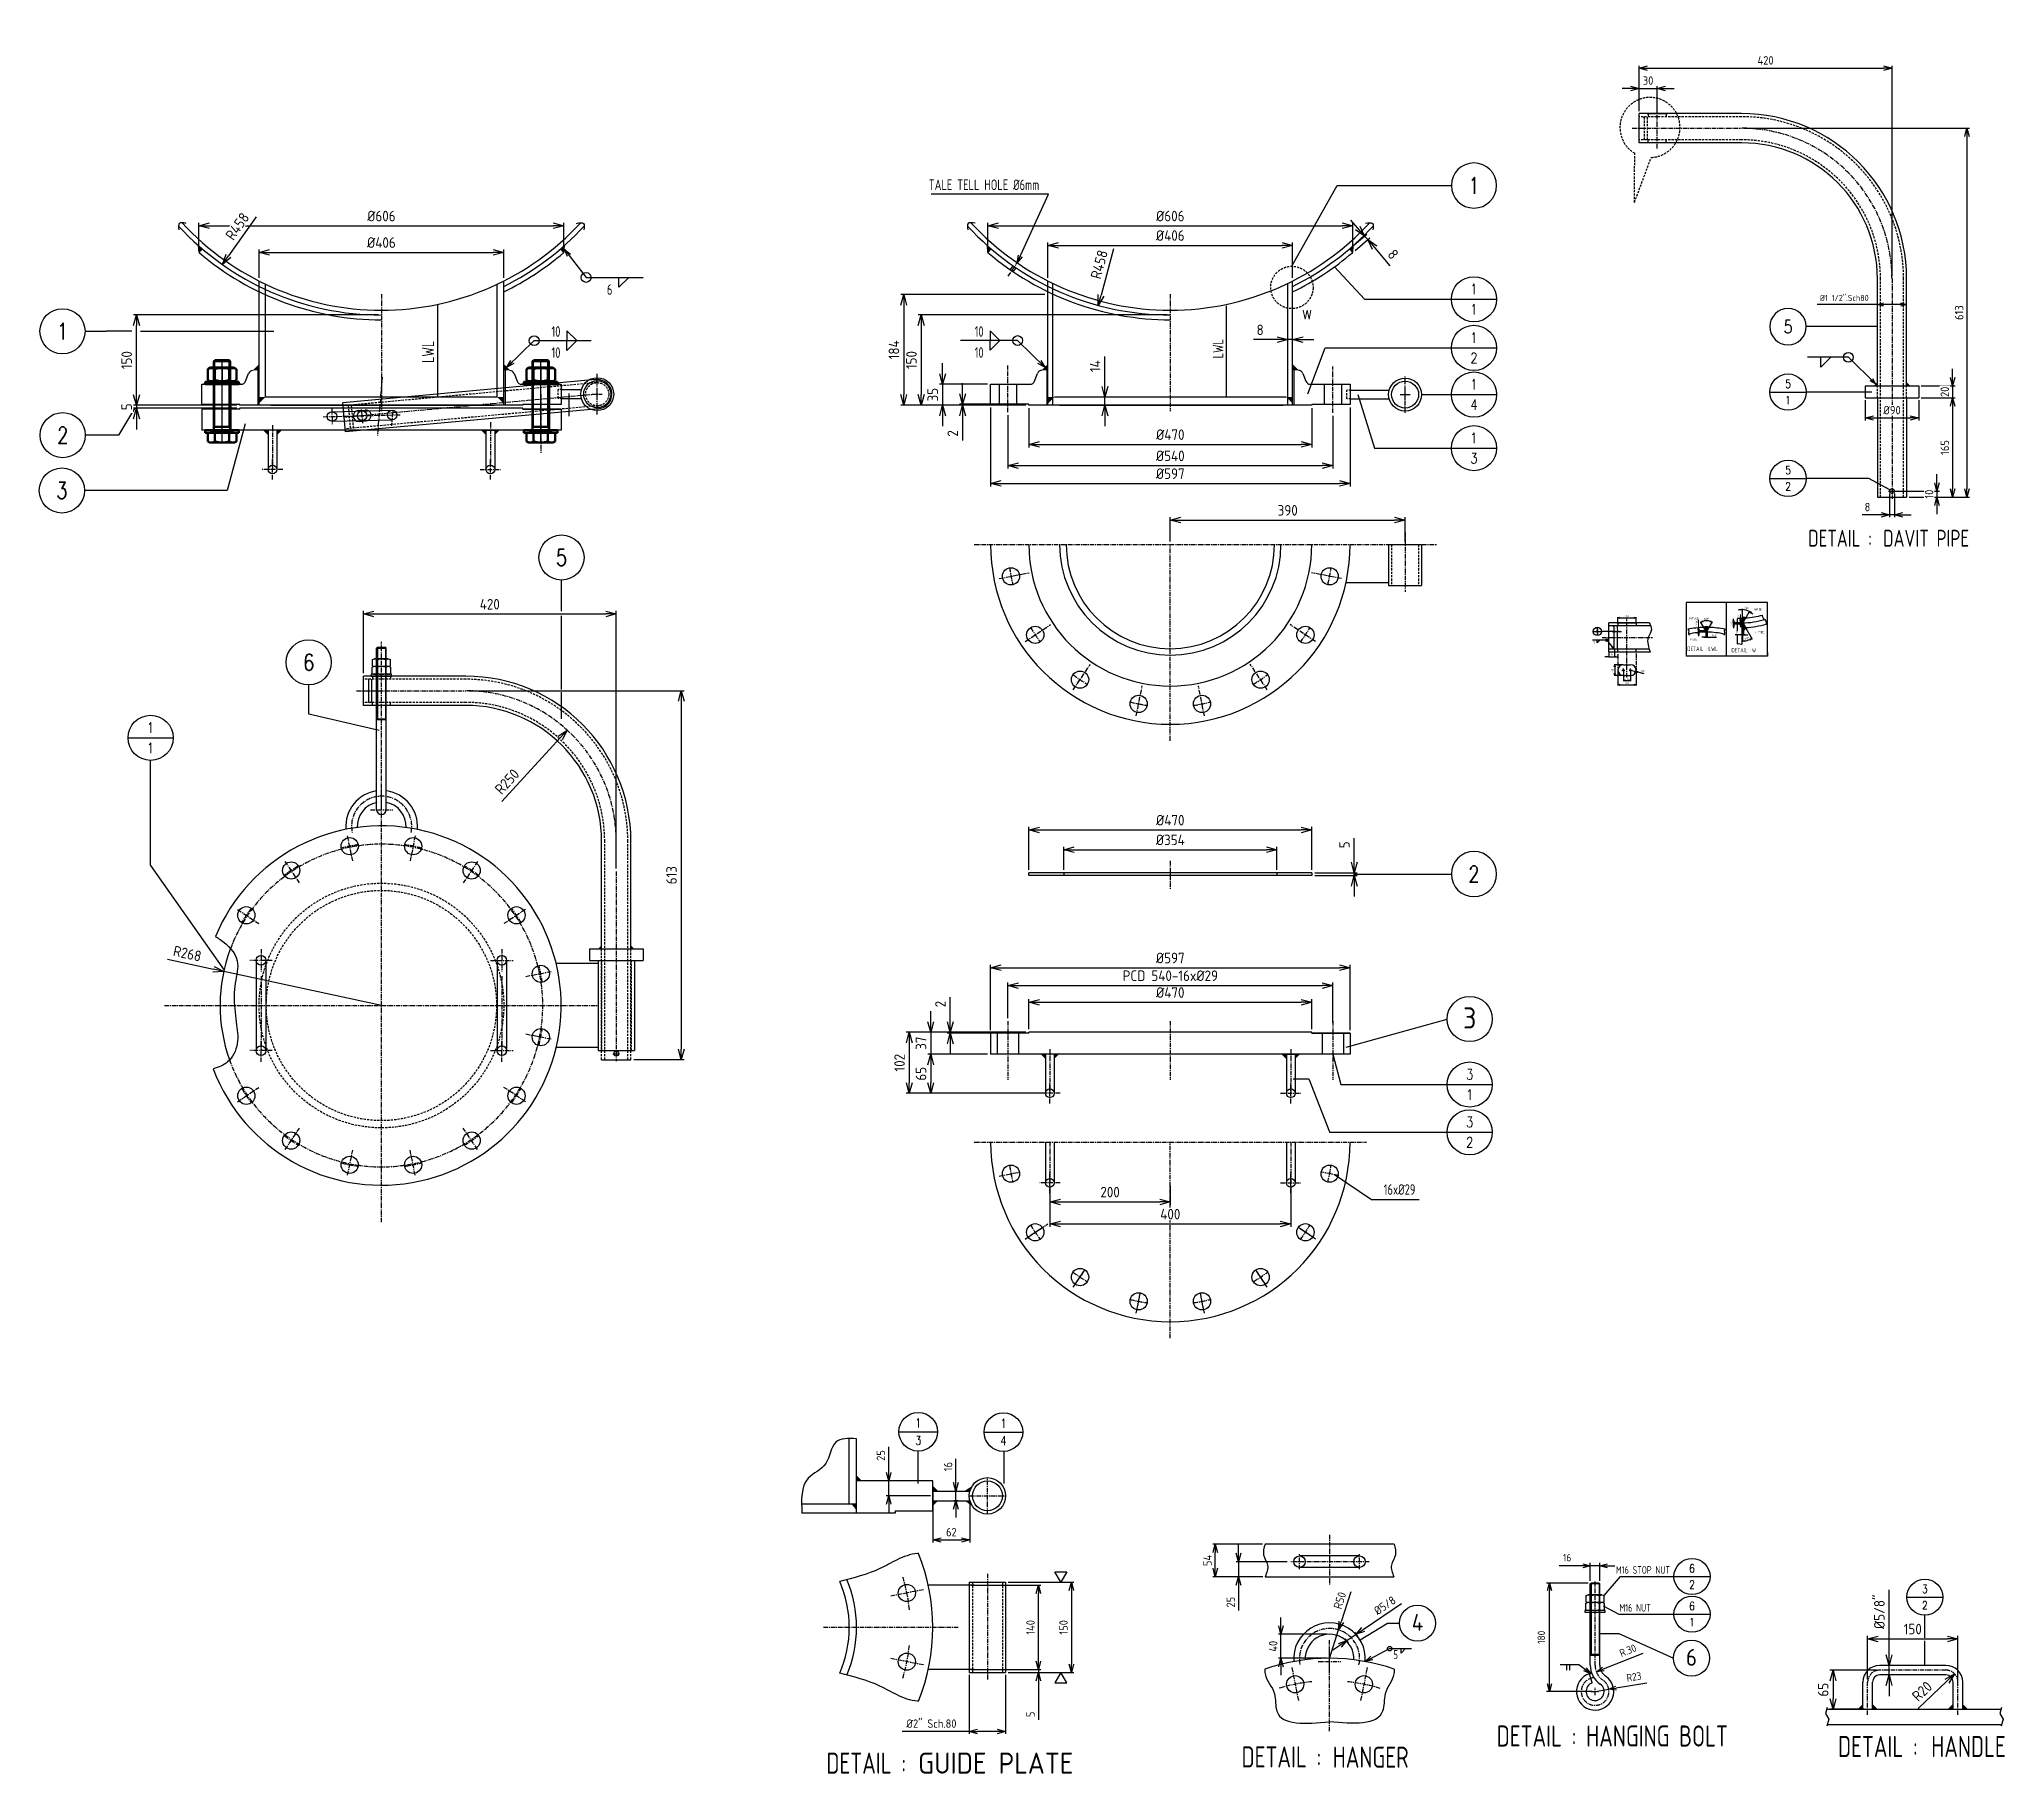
# Model space of a CAD drawing. Header units: millimetres. Extents: x 3163 to 6428, y 469 to 3350.
import ezdxf
from ezdxf.enums import TextEntityAlignment as Align

# ---------------------------------------------------------------- set-up
doc = ezdxf.new("R2010")
doc.units = ezdxf.units.MM
for name, pattern in [('AM_ISO08W050', [18, 12, -1.5, 3, -1.5]), ('CENTER', [2, 1.25, -0.25, 0.25, -0.25]), ('CENTER2', [1.125, 0.75, -0.125, 0.125, -0.125]), ('HIDDEN', [0.375, 0.25, -0.125]), ('HIDDEN2', [0.1875, 0.125, -0.0625])]:
    doc.linetypes.add(name, pattern=pattern)
for name, color, linetype, lineweight in [('AM_0N', 7, 'Continuous', 50), ('AM_4N', 3, 'Continuous', 25), ('AM_5', 3, 'Continuous', 25), ('AM_6', 2, 'Continuous', 35), ('AM_7N', 4, 'AM_ISO08W050', 25)]:
    doc.layers.add(name, color=color, linetype=linetype, lineweight=lineweight)
for name, color, linetype in [('CEN', 8, 'CENTER'), ('pos', 140, 'Continuous'), ('WN', 7, 'Continuous')]:
    doc.layers.add(name, color=color, linetype=linetype)
doc.styles.add('DIM', font='romans', dxfattribs={"height": 2.3})
doc.styles.get("Standard").update_dxf_attribs({"font": 'isocp.shx'})
doc.dimstyles.new('AM_ISO$0', dxfattribs={"dimtxt": 3.5, "dimasz": 3.5, "dimexe": 1, "dimexo": 1, "dimgap": 1.5, "dimtad": 1, "dimdec": 0, "dimdsep": 46, "dimtxsty": 'Standard', "dimblk": 'OPEN30', "dimcen": 0, "dimclrd": 3, "dimclre": 3, "dimclrt": 2, "dimadec": 0, "dimazin": 2, "dimtp": 0.1, "dimtm": 0.1, "dimtfac": 0.71, "dimtdec": 0, "dimtmove": 0, "dimatfit": 3, "dimldrblk": 'OPEN30', "dimfxl": 1, "dimlwd": -1, "dimlwe": -1, "dimarcsym": 1})
doc.dimstyles.new('AM_ISO$2', dxfattribs={"dimtxt": 3.5, "dimasz": 3.5, "dimexe": 1, "dimexo": 1, "dimgap": 1.5, "dimtad": 1, "dimdec": 0, "dimdsep": 46, "dimtxsty": 'Standard', "dimblk": 'OPEN30', "dimcen": 0, "dimclrd": 3, "dimclre": 3, "dimclrt": 2, "dimadec": 0, "dimazin": 2, "dimtp": 0.1, "dimtm": 0.1, "dimtfac": 0.71, "dimtdec": 0, "dimtmove": 0, "dimatfit": 3, "dimldrblk": 'OPEN30', "dimfxl": 1, "dimlwd": -1, "dimlwe": -1, "dimarcsym": 1})
doc.dimstyles.new('AM_ISO$4', dxfattribs={"dimtxt": 3.5, "dimasz": 3.5, "dimexe": 1, "dimexo": 1, "dimgap": 1.5, "dimtad": 1, "dimdsep": 46, "dimtxsty": 'Standard', "dimcen": 0, "dimclrd": 256, "dimclre": 256, "dimclrt": 2, "dimadec": 0, "dimazin": 2, "dimtp": 0.1, "dimtm": 0.1, "dimtfac": 0.71, "dimtdec": 3, "dimtmove": 0, "dimatfit": 3, "dimfxl": 1, "dimlwd": -1, "dimlwe": -1, "dimarcsym": 1})
doc.dimstyles.new('GEN_ISO', dxfattribs={"dimscale": 25, "dimtxt": 3.5, "dimasz": 2, "dimexe": 1, "dimexo": 1, "dimgap": 1.5, "dimtad": 1, "dimdec": 0, "dimdsep": 46, "dimtxsty": 'Standard', "dimblk": 'OPEN30', "dimcen": 0, "dimclrd": 3, "dimclre": 3, "dimclrt": 2, "dimadec": 0, "dimazin": 2, "dimtp": 0.1, "dimtm": 0.1, "dimtfac": 0.71, "dimtdec": 0, "dimtmove": 0, "dimatfit": 3, "dimldrblk": 'OPEN30', "dimfxl": 1, "dimlwd": -1, "dimlwe": -1, "dimarcsym": 1})
doc.dimstyles.new('GEN_ISO$0', dxfattribs={"dimscale": 25, "dimtxt": 3.5, "dimasz": 2, "dimexe": 1, "dimexo": 1, "dimgap": 1.5, "dimtad": 1, "dimdec": 0, "dimdsep": 46, "dimtxsty": 'Standard', "dimblk": 'OPEN30', "dimcen": 0, "dimclrd": 3, "dimclre": 3, "dimclrt": 2, "dimadec": 0, "dimazin": 2, "dimtp": 0.1, "dimtm": 0.1, "dimtfac": 0.71, "dimtdec": 0, "dimtmove": 0, "dimatfit": 3, "dimldrblk": 'OPEN30', "dimfxl": 1, "dimlwd": -1, "dimlwe": -1, "dimarcsym": 1})
doc.dimstyles.get("Standard").update_dxf_attribs({"dimtxt": 0.18, "dimasz": 0.18, "dimexe": 0.18, "dimexo": 0.0625, "dimgap": 0.09, "dimtad": 0, "dimtih": 1, "dimtoh": 1, "dimdec": 4, "dimzin": 0, "dimdsep": 46, "dimtxsty": 'Standard', "dimcen": 0.09, "dimadec": 0, "dimazin": 0, "dimtfac": 1, "dimtdec": 4, "dimtofl": 0, "dimtmove": 0, "dimatfit": 3, "dimfxl": 1, "dimtolj": 1, "dimtzin": 0, "dimarcsym": 0})
pattern_1 = [(45, (-930.69784, 2153.9792), (-0.44194174, 0.44194174), [])]

msp = doc.modelspace()

# ---------------------------------------------------------------- texts
at = {"color": 2, "style": 'DIM'}
msp.add_text('W', height=15, dxfattribs=at).set_placement((5261.229, 2885.133))
at = {"color": 2, "width": 0.8}
msp.add_text('LWL', height=20, rotation=90, dxfattribs=at).set_placement((3818.831, 2812.473))
for height, p in [(4.5, (5747.609, 2345.91)), (15, (5419.877, 659.216))]:
    msp.add_text('5', height=height, dxfattribs=at).set_placement(p, align=Align.RIGHT)
at = {"layer": 'AM_5', "color": 7, "width": 0.8}
for s, p in [('M16 STOP NUT', (5871.797, 801.061)), ('M16 NUT', (5839.713, 738.059))]:
    msp.add_text(s, height=12.5, dxfattribs=at).set_placement(p, align=Align.RIGHT)
at = {"layer": 'AM_6', "width": 0.8}
for s, height, p in [('TALE TELL HOLE %%C6mm', 17.5, (4640.367, 3099.682)), ('INSIDE', 3.5, (6012.2, 2401.157)), ('OUTSIDE', 3.5, (6012.341, 2363.505)), ('16x%%C29', 17.5, (5396.122, 1430.542))]:
    msp.add_text(s, height=height, dxfattribs=at).set_placement(p)
for s, p in [('6', (4115.008, 2925.68)), ('10', (4028.744, 2855.867)), ('10', (4028.744, 2820.851))]:
    msp.add_text(s, height=17.5, dxfattribs=at).set_placement(p, align=Align.RIGHT)
msp.add_text('LWL', height=17.5, rotation=90, dxfattribs=at).set_placement((5129.721, 2820.006))
at = {"layer": 'AM_6', "color": 30, "lineweight": 70, "width": 0.8}
for s, height, p in [('DETAIL : ', 28, (6220.036, 2507.228)), ('DAVIT PIPE', 28, (6368.474, 2507.228)), ('DETAIL : ', 7, (6010.433, 2331.74)), ('W', 7, (6014.61, 2331.74)), ('DETAIL : ', 35, (5732.37, 513.892)), ('HANGING BOLT', 35, (5967.837, 513.892)), ('DETAIL : ', 35, (6299.303, 496.475)), ('HANDLE', 35, (6429.357, 496.475)), ('DETAIL : ', 35, (4619.066, 468.859)), ('DETAIL : ', 35, (5308.639, 479.114)), ('HANGER', 35, (5437.543, 478.758))]:
    msp.add_text(s, height=height, dxfattribs=at).set_placement(p, align=Align.RIGHT)
at = {"layer": 'AM_6', "color": 30, "lineweight": 70}
msp.add_text('GUIDE PLATE', height=35, dxfattribs=at).set_placement((4880.599, 468.859), align=Align.RIGHT)
at = {"layer": 'AM_6', "attachment_point": 5}
for s, insert, char_height in [('3', (5539.023, 1724.303), 35), ('4', (5452.326, 720.285), 28), ('6', (5907.328, 662.062), 28)]:
    msp.add_mtext_dynamic_manual_height_columns(s, width=18.9991, gutter_width=70, heights=[0], dxfattribs=dict(at, insert=insert, char_height=char_height))

# ---------------------------------------------------------------- blocks, each defined once
blk = doc.blocks.new('itno')
blk.add_circle((0, 0), 5.5)
at = {"color": 2, "style": 'DIM', "width": 0.8}
blk.add_attdef('PART_NO', text='', height=4, dxfattribs=at).set_placement((0, 0), align=Align.MIDDLE)
blk = doc.blocks.new('NUT1')
blk.add_line((0, -0.71), (0, 0.71))
at = {"color": 7}
for p, q in [((0.07, 0.95), (0.73, 0.95)), ((0.73, 0.47), (0.07, 0.47)), ((0.8, -0.71), (0.8, 0.71)), ((0.73, -0.47), (0.07, -0.47)), ((0.73, -0.94), (0.07, -0.94))]:
    blk.add_line(p, q, dxfattribs=at)
for centre, radius, start, end in [((0.42, 0.71), 0.418, 145.6158, 214.3842), ((1.56, 0), 1.56, 162.412, 197.588), ((0.38, 0.71), 0.418, 325.6158, 34.3842), ((-0.76, 0), 1.56, 342.412, 17.588), ((0.42, -0.71), 0.418, 145.6158, 214.3842), ((0.38, -0.71), 0.418, 325.6158, 34.3842)]:
    blk.add_arc(centre, radius, start, end, dxfattribs=at)
blk = doc.blocks.new('itcno')
blk.add_line((-5.5, 0), (5.5, 0))
blk.add_circle((0, 0), 5.5)
at = {"color": 2, "style": 'DIM', "width": 0.8}
for tag, p in [('PART_NO', (0, 2.48)), ('PART_CNO', (0, -2.46))]:
    blk.add_attdef(tag, text='', height=2.5, dxfattribs=at).set_placement(p, align=Align.MIDDLE)
blk = doc.blocks.new('_Open30')
at = {"color": 0, "linetype": 'ByBlock', "lineweight": -2}
for p, q in [((-1, 0.27), (0, 0)), ((0, 0), (-1, -0.27)), ((0, 0), (-1, 0))]:
    blk.add_line(p, q, dxfattribs=at)
blk = doc.blocks.new('*D12')
at = {"layer": 'AM_5', "color": 3, "linetype": 'ByBlock', "transparency": 16777216}
for p, q in [((5927.8, 2356.7), (5924.3, 2356.7)), ((5931.3, 2364.4), (5931.3, 2355.7)), ((5931.3, 2356.7), (5933.3, 2356.7)), ((5933.3, 2364.4), (5933.3, 2355.7)), ((5936.8, 2356.7), (5949, 2356.7))]:
    blk.add_line(p, q, dxfattribs=at)
at = {"layer": 'AM_5', "color": 3, "transparency": 16777216, "xscale": 3.5, "yscale": 3.5, "zscale": 3.5}
blk.add_blockref('_Open30', (5931.3, 2356.7), dxfattribs=at)
at = {"layer": 'AM_5', "color": 3, "transparency": 16777216, "xscale": 3.5, "yscale": 3.5, "zscale": 3.5, "rotation": 180}
blk.add_blockref('_Open30', (5933.3, 2356.7), dxfattribs=at)
at = {"layer": 'AM_5', "color": 2, "transparency": 16777216, "insert": (5944.7, 2360), "char_height": 3.5, "attachment_point": 5, "bg_fill": 3, "box_fill_scale": 1.1, "bg_fill_color": 256, "bg_fill_true_color": 13158600, "bg_fill_transparency": 0}
blk.add_mtext('1~3', dxfattribs=at)
at = {"layer": 'DEFPOINTS', "color": 0, "transparency": 16777216}
for p in [(5931.3, 2365.4), (5931.3, 2356.7), (5933.3, 2365.4)]:
    blk.add_point(p, dxfattribs=at)
blk = doc.blocks.new('*D13')
at = {"layer": 'AM_5', "color": 3, "linetype": 'ByBlock', "transparency": 16777216}
for p, q in [((5919.2, 2370.7), (5919.2, 2385.8)), ((5930.3, 2367.2), (5918.2, 2367.2)), ((5930.3, 2365.4), (5918.2, 2365.4)), ((5919.2, 2365.4), (5919.2, 2367.2)), ((5919.2, 2361.9), (5919.2, 2358.4))]:
    blk.add_line(p, q, dxfattribs=at)
at = {"layer": 'AM_5', "color": 3, "transparency": 16777216, "xscale": 3.5, "yscale": 3.5, "zscale": 3.5}
for p, rotation in [((5919.2, 2367.2), 270), ((5919.2, 2365.4), 90)]:
    blk.add_blockref('_Open30', p, dxfattribs=dict(at, rotation=rotation))
at = {"layer": 'AM_5', "color": 2, "transparency": 16777216, "insert": (5916, 2380), "char_height": 3.5, "attachment_point": 5, "rotation": 90, "bg_fill": 3, "box_fill_scale": 1.1, "bg_fill_color": 256, "bg_fill_true_color": 13158600, "bg_fill_transparency": 0}
blk.add_mtext('1~1.6', dxfattribs=at)
at = {"layer": 'DEFPOINTS', "color": 0, "transparency": 16777216}
for p in [(5919.2, 2367.2), (5931.3, 2367.2), (5931.3, 2365.4)]:
    blk.add_point(p, dxfattribs=at)
blk = doc.blocks.new('*D14')
at = {"layer": 'AM_5', "color": 3, "linetype": 'ByBlock', "transparency": 16777216}
for p, q in [((5977.1, 2384.1), (5977.1, 2387.6)), ((5992.7, 2380.6), (5976.1, 2380.6)), ((5992.8, 2378.6), (5976.1, 2378.6)), ((5977.1, 2378.6), (5977.1, 2380.6)), ((5977.1, 2375.1), (5977.1, 2371.6))]:
    blk.add_line(p, q, dxfattribs=at)
at = {"layer": 'DEFPOINTS', "color": 0, "transparency": 16777216}
for p in [(5993.7, 2380.6), (5993.8, 2378.6)]:
    blk.add_point(p, dxfattribs=at)
at = {"layer": 'AM_5', "color": 3, "transparency": 16777216, "xscale": 3.5, "yscale": 3.5, "zscale": 3.5}
for p, rotation in [((5977.1, 2380.6), 270), ((5977.1, 2378.6), 90)]:
    blk.add_blockref('_Open30', p, dxfattribs=dict(at, rotation=rotation))
at = {"layer": 'AM_5', "color": 2, "transparency": 16777216, "insert": (5973.9, 2379.6), "char_height": 3.5, "attachment_point": 5, "rotation": 90, "bg_fill": 3, "box_fill_scale": 1.1, "bg_fill_color": 256, "bg_fill_true_color": 13158600, "bg_fill_transparency": 0}
blk.add_mtext('1~3', dxfattribs=at)
at = {"layer": 'DEFPOINTS', "color": 0, "transparency": 16777216}
blk.add_point((5977.1, 2380.6), dxfattribs=at)
blk = doc.blocks.new('*D15')
at = {"layer": 'AM_5', "color": 3, "linetype": 'ByBlock', "transparency": 16777216}
for p, q in [((5988.9, 2386.1), (5988.9, 2394.3)), ((5992.8, 2382.6), (5987.9, 2382.6)), ((5992.8, 2380.6), (5987.9, 2380.6)), ((5988.9, 2380.6), (5988.9, 2382.6)), ((5988.9, 2377.1), (5988.9, 2373.6))]:
    blk.add_line(p, q, dxfattribs=at)
at = {"layer": 'AM_5', "color": 3, "transparency": 16777216, "xscale": 3.5, "yscale": 3.5, "zscale": 3.5}
for p, rotation in [((5988.9, 2382.6), 270), ((5988.9, 2380.6), 90)]:
    blk.add_blockref('_Open30', p, dxfattribs=dict(at, rotation=rotation))
at = {"layer": 'AM_5', "color": 2, "transparency": 16777216, "insert": (5985.7, 2391.9), "char_height": 3.5, "attachment_point": 5, "rotation": 90, "bg_fill": 3, "box_fill_scale": 1.1, "bg_fill_color": 256, "bg_fill_true_color": 13158600, "bg_fill_transparency": 0}
blk.add_mtext('2', dxfattribs=at)
at = {"layer": 'DEFPOINTS', "color": 0, "transparency": 16777216}
for p in [(5988.9, 2382.6), (5993.8, 2382.6), (5993.8, 2380.6)]:
    blk.add_point(p, dxfattribs=at)
blk = doc.blocks.new('*D16')
at = {"layer": 'AM_5', "color": 3, "linetype": 'ByBlock', "transparency": 16777216}
for p, q in [((5991.8, 2389.6), (5991.8, 2403.7)), ((5997.9, 2389.6), (6004.1, 2400.4))]:
    blk.add_line(p, q, dxfattribs=at)
for start, end in [(98.5067, 107.0135), (60, 90), (42.9865, 51.4933)]:
    blk.add_arc((5991.8, 2379.1), 23.6, start, end, dxfattribs=at)
at = {"layer": 'DEFPOINTS', "color": 0, "transparency": 16777216}
for p in [(5991.8, 2363.4), (5993.8, 2382.6)]:
    blk.add_point(p, dxfattribs=at)
at = {"layer": 'AM_5', "color": 3, "transparency": 16777216, "xscale": 3.5, "yscale": 3.5, "zscale": 3.5}
for p, rotation in [((5991.8, 2402.7), 4.253367791966991), ((6003.6, 2399.6), 145.7466322080357)]:
    blk.add_blockref('_Open30', p, dxfattribs=dict(at, rotation=rotation))
at = {"layer": 'AM_5', "color": 2, "transparency": 16777216, "insert": (5998.7, 2405.1), "char_height": 3.5, "attachment_point": 5, "rotation": 345, "bg_fill": 3, "box_fill_scale": 1.1, "bg_fill_color": 256, "bg_fill_true_color": 13158600, "bg_fill_transparency": 0}
blk.add_mtext('30°', dxfattribs=at)
at = {"layer": 'DEFPOINTS', "color": 0, "transparency": 16777216}
for p in [(5991.8, 2388.6), (5997.4, 2388.8), (5999.9, 2401.3)]:
    blk.add_point(p, dxfattribs=at)
blk = doc.blocks.new('*D17')
at = {"layer": 'AM_5', "color": 3, "linetype": 'ByBlock', "transparency": 16777216}
for p, q in [((5991.8, 2362.4), (5991.8, 2349.4)), ((5997.7, 2371.9), (6008.1, 2353.8))]:
    blk.add_line(p, q, dxfattribs=at)
blk.add_arc((5991.8, 2382.1), 31.7, 276.3375, 293.6625, dxfattribs=at)
at = {"layer": 'DEFPOINTS', "color": 0, "transparency": 16777216}
for p in [(5991.8, 2388.6), (5993.8, 2378.6)]:
    blk.add_point(p, dxfattribs=at)
at = {"layer": 'AM_5', "color": 3, "transparency": 16777216, "xscale": 3.5, "yscale": 3.5, "zscale": 3.5}
for p, rotation in [((5991.8, 2350.4), 183.1687540793467), ((6007.6, 2354.6), 26.83124592066143)]:
    blk.add_blockref('_Open30', p, dxfattribs=dict(at, rotation=rotation))
at = {"layer": 'AM_5', "color": 2, "transparency": 16777216, "insert": (5999.1, 2354.6), "char_height": 3.5, "attachment_point": 5, "rotation": 15, "bg_fill": 3, "box_fill_scale": 1.1, "bg_fill_color": 256, "bg_fill_true_color": 13158600, "bg_fill_transparency": 0}
blk.add_mtext('30°', dxfattribs=at)
at = {"layer": 'DEFPOINTS', "color": 0, "transparency": 16777216}
for p in [(5991.8, 2363.4), (5997.2, 2372.7), (5997.3, 2350.9)]:
    blk.add_point(p, dxfattribs=at)
blk = doc.blocks.new('*D10')
at = {"layer": 'AM_5', "color": 3, "linetype": 'ByBlock', "transparency": 16777216}
for p, q in [((5988.3, 2361), (5980.1, 2361)), ((5991.8, 2367), (5991.8, 2360)), ((5993.8, 2361), (5991.8, 2361)), ((5993.8, 2377.6), (5993.8, 2360)), ((5997.3, 2361), (6000.8, 2361))]:
    blk.add_line(p, q, dxfattribs=at)
at = {"layer": 'AM_5', "color": 3, "transparency": 16777216, "xscale": 3.5, "yscale": 3.5, "zscale": 3.5}
blk.add_blockref('_Open30', (5991.8, 2361), dxfattribs=at)
at = {"layer": 'AM_5', "color": 3, "transparency": 16777216, "xscale": 3.5, "yscale": 3.5, "zscale": 3.5, "rotation": 180}
blk.add_blockref('_Open30', (5993.8, 2361), dxfattribs=at)
at = {"layer": 'AM_5', "color": 2, "transparency": 16777216, "insert": (5982.4, 2364.3), "char_height": 3.5, "attachment_point": 5, "bg_fill": 3, "box_fill_scale": 1.1, "bg_fill_color": 256, "bg_fill_true_color": 13158600, "bg_fill_transparency": 0}
blk.add_mtext('2', dxfattribs=at)
at = {"layer": 'DEFPOINTS', "color": 0, "transparency": 16777216}
for p in [(5991.8, 2368), (5993.8, 2378.6), (5993.8, 2361)]:
    blk.add_point(p, dxfattribs=at)
blk = doc.blocks.new('*D11')
at = {"layer": 'AM_5', "color": 3, "linetype": 'ByBlock', "transparency": 16777216}
for p, q in [((5927.3, 2374.1), (5922.5, 2382.5)), ((5937.2, 2374.1), (5942, 2382.5))]:
    blk.add_line(p, q, dxfattribs=at)
blk.add_arc((5932.3, 2365.6), 18.5, 70.8397, 109.1603, dxfattribs=at)
at = {"layer": 'DEFPOINTS', "color": 0, "transparency": 16777216}
for p in [(5931.3, 2367.2), (5933.3, 2367.4)]:
    blk.add_point(p, dxfattribs=at)
at = {"layer": 'AM_5', "color": 3, "transparency": 16777216, "xscale": 3.5, "yscale": 3.5, "zscale": 3.5}
for p, rotation in [((5923, 2381.6), 204.580130883651), ((5941.5, 2381.6), 335.4198691163458)]:
    blk.add_blockref('_Open30', p, dxfattribs=dict(at, rotation=rotation))
at = {"layer": 'AM_5', "color": 2, "transparency": 16777216, "insert": (5932.3, 2387.3), "char_height": 3.5, "attachment_point": 5, "bg_fill": 3, "box_fill_scale": 1.1, "bg_fill_color": 256, "bg_fill_true_color": 13158600, "bg_fill_transparency": 0}
blk.add_mtext('60°', dxfattribs=at)
at = {"layer": 'DEFPOINTS', "color": 0, "transparency": 16777216}
for p in [(5935.5, 2383.8), (5927.8, 2373.2), (5936.7, 2373.2)]:
    blk.add_point(p, dxfattribs=at)
blk = doc.blocks.new('A$C4D9C7483')
at = {"color": 4}
for p, q in [((9, 18), (21, 18)), ((9, 0), (21, 0))]:
    blk.add_line(p, q, dxfattribs=at)
for centre, start, end in [((9, 9), 90, 270), ((21, 9), 270, 90)]:
    blk.add_arc(centre, 9, start, end, dxfattribs=at)
blk = doc.blocks.new('*D18')
at = {"layer": 'AM_5', "color": 3, "linetype": 'ByBlock', "transparency": 16777216}
for p, q in [((3324.6, 2759.6), (3324.6, 2777.1)), ((3491.5, 2742.1), (3319.6, 2742.1)), ((3491.5, 2737.1), (3319.6, 2737.1)), ((3324.6, 2742.1), (3324.6, 2737.1)), ((3324.6, 2719.6), (3324.6, 2702.1))]:
    blk.add_line(p, q, dxfattribs=at)
at = {"layer": 'DEFPOINTS', "color": 0, "transparency": 16777216}
for p in [(3496.5, 2742.1), (3496.5, 2737.1)]:
    blk.add_point(p, dxfattribs=at)
at = {"layer": 'AM_5', "color": 3, "transparency": 16777216, "xscale": 17.5, "yscale": 17.5, "zscale": 17.5}
for p, rotation in [((3324.6, 2742.1), 270), ((3324.6, 2737.1), 90)]:
    blk.add_blockref('_Open30', p, dxfattribs=dict(at, rotation=rotation))
at = {"layer": 'AM_5', "color": 2, "transparency": 16777216, "insert": (3308.3, 2739.6), "char_height": 17.5, "attachment_point": 5, "rotation": 90, "bg_fill": 3, "box_fill_scale": 1.1, "bg_fill_color": 256, "bg_fill_true_color": 13158600, "bg_fill_transparency": 0}
blk.add_mtext('5', dxfattribs=at)
at = {"layer": 'DEFPOINTS', "color": 0, "transparency": 16777216}
blk.add_point((3324.6, 2737.1), dxfattribs=at)
blk = doc.blocks.new('*D19')
at = {"layer": 'AM_5', "color": 3, "linetype": 'ByBlock', "transparency": 16777216}
for p, q in [((3726.4, 2892.1), (3319.6, 2892.1)), ((3324.6, 2759.6), (3324.6, 2874.6)), ((3491.5, 2742.1), (3319.6, 2742.1))]:
    blk.add_line(p, q, dxfattribs=at)
at = {"layer": 'DEFPOINTS', "color": 0, "transparency": 16777216}
for p in [(3324.6, 2892.1), (3731.4, 2892.1), (3496.5, 2742.1)]:
    blk.add_point(p, dxfattribs=at)
at = {"layer": 'AM_5', "color": 3, "transparency": 16777216, "xscale": 17.5, "yscale": 17.5, "zscale": 17.5}
for p, rotation in [((3324.6, 2892.1), 90), ((3324.6, 2742.1), 270)]:
    blk.add_blockref('_Open30', p, dxfattribs=dict(at, rotation=rotation))
at = {"layer": 'AM_5', "color": 2, "transparency": 16777216, "insert": (3308.3, 2817.1), "char_height": 17.5, "attachment_point": 5, "rotation": 90, "bg_fill": 3, "box_fill_scale": 1.1, "bg_fill_color": 256, "bg_fill_true_color": 13158600, "bg_fill_transparency": 0}
blk.add_mtext('150', dxfattribs=at)
blk = doc.blocks.new('*D20')
at = {"layer": 'AM_5', "color": 3, "linetype": 'ByBlock', "transparency": 16777216}
for p, q in [((3528.2, 2953.6), (3528.2, 3001.1)), ((3545.7, 2996.1), (3917.1, 2996.1)), ((3934.6, 2953.6), (3934.6, 3001.1))]:
    blk.add_line(p, q, dxfattribs=at)
at = {"layer": 'DEFPOINTS', "color": 0, "transparency": 16777216}
for p in [(3934.6, 2996.1), (3528.2, 2948.6), (3934.6, 2948.6)]:
    blk.add_point(p, dxfattribs=at)
at = {"layer": 'AM_5', "color": 3, "transparency": 16777216, "xscale": 17.5, "yscale": 17.5, "zscale": 17.5, "rotation": 180}
blk.add_blockref('_Open30', (3528.2, 2996.1), dxfattribs=at)
at = {"layer": 'AM_5', "color": 3, "transparency": 16777216, "xscale": 17.5, "yscale": 17.5, "zscale": 17.5}
blk.add_blockref('_Open30', (3934.6, 2996.1), dxfattribs=at)
at = {"layer": 'AM_5', "color": 2, "transparency": 16777216, "insert": (3731.4, 3012.4), "char_height": 17.5, "attachment_point": 5, "bg_fill": 3, "box_fill_scale": 1.1, "bg_fill_color": 256, "bg_fill_true_color": 13158600, "bg_fill_transparency": 0}
blk.add_mtext('%%c406', dxfattribs=at)
blk = doc.blocks.new('*D21')
at = {"layer": 'AM_5', "color": 3, "linetype": 'ByBlock', "transparency": 16777216}
for p, q in [((3701.4, 2297.1), (3701.4, 2400.4)), ((3718.9, 2395.4), (4104, 2395.4)), ((4121.5, 1972.8), (4121.5, 2400.4))]:
    blk.add_line(p, q, dxfattribs=at)
at = {"layer": 'DEFPOINTS', "color": 0, "transparency": 16777216}
for p in [(4121.5, 2395.4), (3701.4, 2292.1), (4121.5, 1967.8)]:
    blk.add_point(p, dxfattribs=at)
at = {"layer": 'AM_5', "color": 3, "transparency": 16777216, "xscale": 17.5, "yscale": 17.5, "zscale": 17.5, "rotation": 180}
blk.add_blockref('_Open30', (3701.4, 2395.4), dxfattribs=at)
at = {"layer": 'AM_5', "color": 3, "transparency": 16777216, "xscale": 17.5, "yscale": 17.5, "zscale": 17.5}
blk.add_blockref('_Open30', (4121.5, 2395.4), dxfattribs=at)
at = {"layer": 'AM_5', "color": 2, "transparency": 16777216, "insert": (3911.4, 2411.6), "char_height": 17.5, "attachment_point": 5, "bg_fill": 3, "box_fill_scale": 1.1, "bg_fill_color": 256, "bg_fill_true_color": 13158600, "bg_fill_transparency": 0}
blk.add_mtext('420', dxfattribs=at)
blk = doc.blocks.new('*D22')
at = {"layer": 'AM_5', "color": 3, "linetype": 'ByBlock', "transparency": 16777216}
for p, q in [((3876.5, 2267.8), (4234.5, 2267.8)), ((4229.5, 2250.3), (4229.5, 1672.5)), ((4150.8, 1655), (4234.5, 1655))]:
    blk.add_line(p, q, dxfattribs=at)
at = {"layer": 'DEFPOINTS', "color": 0, "transparency": 16777216}
for p in [(3871.5, 2267.8), (4145.8, 1655), (4229.5, 1655)]:
    blk.add_point(p, dxfattribs=at)
at = {"layer": 'AM_5', "color": 3, "transparency": 16777216, "xscale": 17.5, "yscale": 17.5, "zscale": 17.5}
for p, rotation in [((4229.5, 2267.8), 90), ((4229.5, 1655), 270)]:
    blk.add_blockref('_Open30', p, dxfattribs=dict(at, rotation=rotation))
at = {"layer": 'AM_5', "color": 2, "transparency": 16777216, "insert": (4213.3, 1961.4), "char_height": 17.5, "attachment_point": 5, "rotation": 90, "bg_fill": 3, "box_fill_scale": 1.1, "bg_fill_color": 256, "bg_fill_true_color": 13158600, "bg_fill_transparency": 0}
blk.add_mtext('613', dxfattribs=at)
blk = doc.blocks.new('*D23')
at = {"layer": 'AM_5', "color": 3, "linetype": 'ByBlock', "transparency": 16777216}
for p, q in [((5036.7, 2892.1), (4622.9, 2892.1)), ((4627.9, 2874.6), (4627.9, 2759.8)), ((4801.8, 2742.3), (4622.9, 2742.3))]:
    blk.add_line(p, q, dxfattribs=at)
at = {"layer": 'DEFPOINTS', "color": 0, "transparency": 16777216}
for p in [(5041.7, 2892.1), (4627.9, 2742.3), (4806.8, 2742.3)]:
    blk.add_point(p, dxfattribs=at)
at = {"layer": 'AM_5', "color": 3, "transparency": 16777216, "xscale": 17.5, "yscale": 17.5, "zscale": 17.5}
for p, rotation in [((4627.9, 2892.1), 90), ((4627.9, 2742.3), 270)]:
    blk.add_blockref('_Open30', p, dxfattribs=dict(at, rotation=rotation))
at = {"layer": 'AM_5', "color": 2, "transparency": 16777216, "insert": (4611.7, 2817.2), "char_height": 17.5, "attachment_point": 5, "rotation": 90, "bg_fill": 3, "box_fill_scale": 1.1, "bg_fill_color": 256, "bg_fill_true_color": 13158600, "bg_fill_transparency": 0}
blk.add_mtext('150', dxfattribs=at)
blk = doc.blocks.new('*D24')
at = {"layer": 'AM_5', "color": 3, "linetype": 'ByBlock', "transparency": 16777216}
for p, q in [((4833.5, 2926.2), (4594, 2926.2)), ((4599, 2908.7), (4599, 2759.8)), ((4801.8, 2742.3), (4594, 2742.3))]:
    blk.add_line(p, q, dxfattribs=at)
at = {"layer": 'DEFPOINTS', "color": 0, "transparency": 16777216}
for p in [(4838.5, 2926.2), (4599, 2742.3), (4806.8, 2742.3)]:
    blk.add_point(p, dxfattribs=at)
at = {"layer": 'AM_5', "color": 3, "transparency": 16777216, "xscale": 17.5, "yscale": 17.5, "zscale": 17.5}
for p, rotation in [((4599, 2926.2), 90), ((4599, 2742.3), 270)]:
    blk.add_blockref('_Open30', p, dxfattribs=dict(at, rotation=rotation))
at = {"layer": 'AM_5', "color": 2, "transparency": 16777216, "insert": (4582.7, 2834.2), "char_height": 17.5, "attachment_point": 5, "rotation": 90, "bg_fill": 3, "box_fill_scale": 1.1, "bg_fill_color": 256, "bg_fill_true_color": 13158600, "bg_fill_transparency": 0}
blk.add_mtext('184', dxfattribs=at)
blk = doc.blocks.new('*D25')
at = {"layer": 'AM_5', "color": 3, "linetype": 'ByBlock', "transparency": 16777216}
for p, q in [((4663.4, 2794.5), (4663.4, 2812)), ((4738.2, 2777), (4658.4, 2777)), ((4663.4, 2777), (4663.4, 2742.3)), ((4801.8, 2742.3), (4658.4, 2742.3)), ((4663.4, 2724.8), (4663.4, 2707.3))]:
    blk.add_line(p, q, dxfattribs=at)
at = {"layer": 'DEFPOINTS', "color": 0, "transparency": 16777216}
for p in [(4743.2, 2777), (4806.8, 2742.3)]:
    blk.add_point(p, dxfattribs=at)
at = {"layer": 'AM_5', "color": 3, "transparency": 16777216, "xscale": 17.5, "yscale": 17.5, "zscale": 17.5}
for p, rotation in [((4663.4, 2777), 270), ((4663.4, 2742.3), 90)]:
    blk.add_blockref('_Open30', p, dxfattribs=dict(at, rotation=rotation))
at = {"layer": 'AM_5', "color": 2, "transparency": 16777216, "insert": (4647.1, 2759.7), "char_height": 17.5, "attachment_point": 5, "rotation": 90, "bg_fill": 3, "box_fill_scale": 1.1, "bg_fill_color": 256, "bg_fill_true_color": 13158600, "bg_fill_transparency": 0}
blk.add_mtext('35', dxfattribs=at)
at = {"layer": 'DEFPOINTS', "color": 0, "transparency": 16777216}
blk.add_point((4663.4, 2742.3), dxfattribs=at)
blk = doc.blocks.new('*D26')
at = {"layer": 'AM_5', "color": 3, "linetype": 'ByBlock', "transparency": 16777216}
for p, q in [((4696.6, 2761.3), (4696.6, 2778.8)), ((4801.8, 2743.8), (4691.6, 2743.8)), ((4801.8, 2742.1), (4691.6, 2742.1)), ((4696.6, 2743.8), (4696.6, 2742.1)), ((4696.6, 2724.6), (4696.6, 2683.6))]:
    blk.add_line(p, q, dxfattribs=at)
at = {"layer": 'DEFPOINTS', "color": 0, "transparency": 16777216}
for p in [(4696.6, 2743.8), (4806.8, 2743.8), (4806.8, 2742.1)]:
    blk.add_point(p, dxfattribs=at)
at = {"layer": 'AM_5', "color": 3, "transparency": 16777216, "xscale": 17.5, "yscale": 17.5, "zscale": 17.5}
for p, rotation in [((4696.6, 2743.8), 270), ((4696.6, 2742.1), 90)]:
    blk.add_blockref('_Open30', p, dxfattribs=dict(at, rotation=rotation))
at = {"layer": 'AM_5', "color": 2, "transparency": 16777216, "insert": (4680.3, 2695.4), "char_height": 17.5, "attachment_point": 5, "rotation": 90, "bg_fill": 3, "box_fill_scale": 1.1, "bg_fill_color": 256, "bg_fill_true_color": 13158600, "bg_fill_transparency": 0}
blk.add_mtext('2', dxfattribs=at)
blk = doc.blocks.new('*D27')
at = {"layer": 'AM_5', "color": 3, "linetype": 'ByBlock', "transparency": 16777216}
for p, q in [((4806.8, 2737.1), (4806.8, 2672.1)), ((5276.7, 2737.1), (5276.7, 2672.1)), ((4824.3, 2677.1), (5259.2, 2677.1))]:
    blk.add_line(p, q, dxfattribs=at)
at = {"layer": 'DEFPOINTS', "color": 0, "transparency": 16777216}
for p in [(4806.8, 2742.1), (5276.7, 2742.1), (5276.7, 2677.1)]:
    blk.add_point(p, dxfattribs=at)
at = {"layer": 'AM_5', "color": 3, "transparency": 16777216, "xscale": 17.5, "yscale": 17.5, "zscale": 17.5, "rotation": 180}
blk.add_blockref('_Open30', (4806.8, 2677.1), dxfattribs=at)
at = {"layer": 'AM_5', "color": 3, "transparency": 16777216, "xscale": 17.5, "yscale": 17.5, "zscale": 17.5}
blk.add_blockref('_Open30', (5276.7, 2677.1), dxfattribs=at)
at = {"layer": 'AM_5', "color": 2, "transparency": 16777216, "insert": (5041.7, 2693.3), "char_height": 17.5, "attachment_point": 5, "bg_fill": 3, "box_fill_scale": 1.1, "bg_fill_color": 256, "bg_fill_true_color": 13158600, "bg_fill_transparency": 0}
blk.add_mtext('%%c470', dxfattribs=at)
blk = doc.blocks.new('*D28')
at = {"layer": 'AM_5', "color": 3, "linetype": 'ByBlock', "transparency": 16777216}
for p, q in [((4771.9, 2725.9), (4771.9, 2636.9)), ((5311.6, 2724.4), (5311.6, 2636.9)), ((4789.4, 2641.9), (5294.1, 2641.9))]:
    blk.add_line(p, q, dxfattribs=at)
at = {"layer": 'DEFPOINTS', "color": 0, "transparency": 16777216}
for p in [(4771.9, 2730.9), (5311.6, 2729.4), (5311.6, 2641.9)]:
    blk.add_point(p, dxfattribs=at)
at = {"layer": 'AM_5', "color": 3, "transparency": 16777216, "xscale": 17.5, "yscale": 17.5, "zscale": 17.5, "rotation": 180}
blk.add_blockref('_Open30', (4771.9, 2641.9), dxfattribs=at)
at = {"layer": 'AM_5', "color": 3, "transparency": 16777216, "xscale": 17.5, "yscale": 17.5, "zscale": 17.5}
blk.add_blockref('_Open30', (5311.6, 2641.9), dxfattribs=at)
at = {"layer": 'AM_5', "color": 2, "transparency": 16777216, "insert": (5041.7, 2658.1), "char_height": 17.5, "attachment_point": 5, "bg_fill": 3, "box_fill_scale": 1.1, "bg_fill_color": 256, "bg_fill_true_color": 13158600, "bg_fill_transparency": 0}
blk.add_mtext('%%c540', dxfattribs=at)
blk = doc.blocks.new('*D29')
at = {"layer": 'AM_5', "color": 3, "linetype": 'ByBlock', "transparency": 16777216}
for p, q in [((4743.2, 2738.6), (4743.2, 2607.2)), ((5340.2, 2738.6), (5340.2, 2607.2)), ((4760.7, 2612.2), (5322.7, 2612.2))]:
    blk.add_line(p, q, dxfattribs=at)
at = {"layer": 'DEFPOINTS', "color": 0, "transparency": 16777216}
for p in [(4743.2, 2743.6), (5340.2, 2743.6), (5340.2, 2612.2)]:
    blk.add_point(p, dxfattribs=at)
at = {"layer": 'AM_5', "color": 3, "transparency": 16777216, "xscale": 17.5, "yscale": 17.5, "zscale": 17.5, "rotation": 180}
blk.add_blockref('_Open30', (4743.2, 2612.2), dxfattribs=at)
at = {"layer": 'AM_5', "color": 3, "transparency": 16777216, "xscale": 17.5, "yscale": 17.5, "zscale": 17.5}
blk.add_blockref('_Open30', (5340.2, 2612.2), dxfattribs=at)
at = {"layer": 'AM_5', "color": 2, "transparency": 16777216, "insert": (5041.7, 2628.5), "char_height": 17.5, "attachment_point": 5, "bg_fill": 3, "box_fill_scale": 1.1, "bg_fill_color": 256, "bg_fill_true_color": 13158600, "bg_fill_transparency": 0}
blk.add_mtext('%%c597', dxfattribs=at)
blk = doc.blocks.new('*D30')
at = {"layer": 'AM_5', "color": 3, "linetype": 'ByBlock', "transparency": 16777216}
for p, q in [((4933.2, 2773.2), (4933.2, 2823.2)), ((4932.2, 2755.7), (4928.2, 2755.7)), ((4932.2, 2742.2), (4928.2, 2742.2)), ((4933.2, 2742.2), (4933.2, 2755.7)), ((4933.2, 2724.7), (4933.2, 2707.2))]:
    blk.add_line(p, q, dxfattribs=at)
at = {"layer": 'DEFPOINTS', "color": 0, "transparency": 16777216}
for p in [(4933.2, 2742.2), (4937.2, 2755.7), (4937.2, 2742.2)]:
    blk.add_point(p, dxfattribs=at)
at = {"layer": 'AM_5', "color": 3, "transparency": 16777216, "xscale": 17.5, "yscale": 17.5, "zscale": 17.5}
for p, rotation in [((4933.2, 2755.7), 270), ((4933.2, 2742.2), 90)]:
    blk.add_blockref('_Open30', p, dxfattribs=dict(at, rotation=rotation))
at = {"layer": 'AM_5', "color": 2, "transparency": 16777216, "insert": (4916.9, 2807), "char_height": 17.5, "attachment_point": 5, "rotation": 90, "bg_fill": 3, "box_fill_scale": 1.1, "bg_fill_color": 256, "bg_fill_true_color": 13158600, "bg_fill_transparency": 0}
blk.add_mtext('14', dxfattribs=at)
blk = doc.blocks.new('*D31')
at = {"layer": 'AM_5', "color": 3, "linetype": 'ByBlock', "transparency": 16777216}
for p, q in [((5041.7, 2515.7), (5041.7, 2556.3)), ((5059.2, 2551.3), (5414.2, 2551.3)), ((5431.7, 2515.7), (5431.7, 2556.3))]:
    blk.add_line(p, q, dxfattribs=at)
at = {"layer": 'DEFPOINTS', "color": 0, "transparency": 16777216}
for p in [(5431.7, 2551.3), (5041.7, 2510.7), (5431.7, 2510.7)]:
    blk.add_point(p, dxfattribs=at)
at = {"layer": 'AM_5', "color": 3, "transparency": 16777216, "xscale": 17.5, "yscale": 17.5, "zscale": 17.5, "rotation": 180}
blk.add_blockref('_Open30', (5041.7, 2551.3), dxfattribs=at)
at = {"layer": 'AM_5', "color": 3, "transparency": 16777216, "xscale": 17.5, "yscale": 17.5, "zscale": 17.5}
blk.add_blockref('_Open30', (5431.7, 2551.3), dxfattribs=at)
at = {"layer": 'AM_5', "color": 2, "transparency": 16777216, "insert": (5236.7, 2567.6), "char_height": 17.5, "attachment_point": 5, "bg_fill": 3, "box_fill_scale": 1.1, "bg_fill_color": 256, "bg_fill_true_color": 13158600, "bg_fill_transparency": 0}
blk.add_mtext('390', dxfattribs=at)
blk = doc.blocks.new('*D32')
at = {"layer": 'AM_5', "color": 3, "linetype": 'ByBlock', "transparency": 16777216}
for p, q in [((4806.8, 1970.5), (4806.8, 2041.7)), ((4824.3, 2036.7), (5259.2, 2036.7)), ((5276.7, 1970.5), (5276.7, 2041.7))]:
    blk.add_line(p, q, dxfattribs=at)
at = {"layer": 'DEFPOINTS', "color": 0, "transparency": 16777216}
for p in [(5276.7, 2036.7), (4806.8, 1965.5), (5276.7, 1965.5)]:
    blk.add_point(p, dxfattribs=at)
at = {"layer": 'AM_5', "color": 3, "transparency": 16777216, "xscale": 17.5, "yscale": 17.5, "zscale": 17.5, "rotation": 180}
blk.add_blockref('_Open30', (4806.8, 2036.7), dxfattribs=at)
at = {"layer": 'AM_5', "color": 3, "transparency": 16777216, "xscale": 17.5, "yscale": 17.5, "zscale": 17.5}
blk.add_blockref('_Open30', (5276.7, 2036.7), dxfattribs=at)
at = {"layer": 'AM_5', "color": 2, "transparency": 16777216, "insert": (5041.7, 2052.9), "char_height": 17.5, "attachment_point": 5, "bg_fill": 3, "box_fill_scale": 1.1, "bg_fill_color": 256, "bg_fill_true_color": 13158600, "bg_fill_transparency": 0}
blk.add_mtext('%%c470', dxfattribs=at)
blk = doc.blocks.new('*D33')
at = {"layer": 'AM_5', "color": 3, "linetype": 'ByBlock', "transparency": 16777216}
for p, q in [((4864.6, 1970.5), (4864.6, 2008.8)), ((4882.1, 2003.8), (5201.3, 2003.8)), ((5218.8, 1970.5), (5218.8, 2008.8))]:
    blk.add_line(p, q, dxfattribs=at)
at = {"layer": 'DEFPOINTS', "color": 0, "transparency": 16777216}
for p in [(5218.8, 2003.8), (4864.6, 1965.5), (5218.8, 1965.5)]:
    blk.add_point(p, dxfattribs=at)
at = {"layer": 'AM_5', "color": 3, "transparency": 16777216, "xscale": 17.5, "yscale": 17.5, "zscale": 17.5, "rotation": 180}
blk.add_blockref('_Open30', (4864.6, 2003.8), dxfattribs=at)
at = {"layer": 'AM_5', "color": 3, "transparency": 16777216, "xscale": 17.5, "yscale": 17.5, "zscale": 17.5}
blk.add_blockref('_Open30', (5218.8, 2003.8), dxfattribs=at)
at = {"layer": 'AM_5', "color": 2, "transparency": 16777216, "insert": (5041.7, 2020.1), "char_height": 17.5, "attachment_point": 5, "bg_fill": 3, "box_fill_scale": 1.1, "bg_fill_color": 256, "bg_fill_true_color": 13158600, "bg_fill_transparency": 0}
blk.add_mtext('%%c354', dxfattribs=at)
blk = doc.blocks.new('*D34')
at = {"layer": 'AM_5', "color": 3, "linetype": 'ByBlock', "transparency": 16777216}
for p, q in [((5347.3, 1983), (5347.3, 2023.2)), ((5281.7, 1965.5), (5352.3, 1965.5)), ((5281.7, 1960.9), (5352.3, 1960.9)), ((5347.3, 1960.9), (5347.3, 1965.5)), ((5347.3, 1943.4), (5347.3, 1925.9))]:
    blk.add_line(p, q, dxfattribs=at)
at = {"layer": 'DEFPOINTS', "color": 0, "transparency": 16777216}
for p in [(5276.7, 1965.5), (5276.7, 1960.9), (5347.3, 1960.9)]:
    blk.add_point(p, dxfattribs=at)
at = {"layer": 'AM_5', "color": 3, "transparency": 16777216, "xscale": 17.5, "yscale": 17.5, "zscale": 17.5}
for p, rotation in [((5347.3, 1965.5), 270), ((5347.3, 1960.9), 90)]:
    blk.add_blockref('_Open30', p, dxfattribs=dict(at, rotation=rotation))
at = {"layer": 'AM_5', "color": 2, "transparency": 16777216, "insert": (5331, 2011.8), "char_height": 17.5, "attachment_point": 5, "rotation": 90, "bg_fill": 3, "box_fill_scale": 1.1, "bg_fill_color": 256, "bg_fill_true_color": 13158600, "bg_fill_transparency": 0}
blk.add_mtext('5', dxfattribs=at)
blk = doc.blocks.new('*D35')
at = {"layer": 'AM_5', "color": 3, "linetype": 'ByBlock', "transparency": 16777216}
for p, q in [((4743.2, 1704), (4743.2, 1812.6)), ((4760.7, 1807.6), (5322.7, 1807.6)), ((5340.2, 1704), (5340.2, 1812.6))]:
    blk.add_line(p, q, dxfattribs=at)
at = {"layer": 'DEFPOINTS', "color": 0, "transparency": 16777216}
for p in [(5340.2, 1807.6), (4743.2, 1699), (5340.2, 1699)]:
    blk.add_point(p, dxfattribs=at)
at = {"layer": 'AM_5', "color": 3, "transparency": 16777216, "xscale": 17.5, "yscale": 17.5, "zscale": 17.5, "rotation": 180}
blk.add_blockref('_Open30', (4743.2, 1807.6), dxfattribs=at)
at = {"layer": 'AM_5', "color": 3, "transparency": 16777216, "xscale": 17.5, "yscale": 17.5, "zscale": 17.5}
blk.add_blockref('_Open30', (5340.2, 1807.6), dxfattribs=at)
at = {"layer": 'AM_5', "color": 2, "transparency": 16777216, "insert": (5041.7, 1823.9), "char_height": 17.5, "attachment_point": 5, "bg_fill": 3, "box_fill_scale": 1.1, "bg_fill_color": 256, "bg_fill_true_color": 13158600, "bg_fill_transparency": 0}
blk.add_mtext('%%c597', dxfattribs=at)
blk = doc.blocks.new('*D36')
at = {"layer": 'AM_5', "color": 3, "linetype": 'ByBlock', "transparency": 16777216}
for p, q in [((4771.9, 1724), (4771.9, 1783.1)), ((4789.4, 1778.1), (5294.1, 1778.1)), ((5311.6, 1717), (5311.6, 1783.1))]:
    blk.add_line(p, q, dxfattribs=at)
at = {"layer": 'DEFPOINTS', "color": 0, "transparency": 16777216}
for p in [(5311.6, 1778.1), (4771.9, 1719), (5311.6, 1712)]:
    blk.add_point(p, dxfattribs=at)
at = {"layer": 'AM_5', "color": 3, "transparency": 16777216, "xscale": 17.5, "yscale": 17.5, "zscale": 17.5, "rotation": 180}
blk.add_blockref('_Open30', (4771.9, 1778.1), dxfattribs=at)
at = {"layer": 'AM_5', "color": 3, "transparency": 16777216, "xscale": 17.5, "yscale": 17.5, "zscale": 17.5}
blk.add_blockref('_Open30', (5311.6, 1778.1), dxfattribs=at)
at = {"layer": 'AM_5', "color": 2, "transparency": 16777216, "insert": (5041.7, 1794.5), "char_height": 17.5, "attachment_point": 5, "bg_fill": 3, "box_fill_scale": 1.1, "bg_fill_color": 256, "bg_fill_true_color": 13158600, "bg_fill_transparency": 0}
blk.add_mtext('PCD 540-16x%%C29', dxfattribs=at)
blk = doc.blocks.new('*D37')
at = {"layer": 'AM_5', "color": 3, "linetype": 'ByBlock', "transparency": 16777216}
for p, q in [((4806.8, 1705.6), (4806.8, 1755.4)), ((4824.3, 1750.4), (5259.2, 1750.4)), ((5276.7, 1705.6), (5276.7, 1755.4))]:
    blk.add_line(p, q, dxfattribs=at)
at = {"layer": 'DEFPOINTS', "color": 0, "transparency": 16777216}
for p in [(5276.7, 1750.4), (4806.8, 1700.6), (5276.7, 1700.6)]:
    blk.add_point(p, dxfattribs=at)
at = {"layer": 'AM_5', "color": 3, "transparency": 16777216, "xscale": 17.5, "yscale": 17.5, "zscale": 17.5, "rotation": 180}
blk.add_blockref('_Open30', (4806.8, 1750.4), dxfattribs=at)
at = {"layer": 'AM_5', "color": 3, "transparency": 16777216, "xscale": 17.5, "yscale": 17.5, "zscale": 17.5}
blk.add_blockref('_Open30', (5276.7, 1750.4), dxfattribs=at)
at = {"layer": 'AM_5', "color": 2, "transparency": 16777216, "insert": (5041.7, 1766.6), "char_height": 17.5, "attachment_point": 5, "bg_fill": 3, "box_fill_scale": 1.1, "bg_fill_color": 256, "bg_fill_true_color": 13158600, "bg_fill_transparency": 0}
blk.add_mtext('%%c470', dxfattribs=at)
blk = doc.blocks.new('*D38')
at = {"layer": 'AM_5', "color": 3, "linetype": 'ByBlock', "transparency": 16777216}
for p, q in [((4643.9, 1718.1), (4643.9, 1735.6)), ((4801.8, 1700.6), (4638.9, 1700.6)), ((4643.9, 1700.6), (4643.9, 1664.1)), ((4738.2, 1664.1), (4638.9, 1664.1)), ((4643.9, 1646.6), (4643.9, 1629.1))]:
    blk.add_line(p, q, dxfattribs=at)
at = {"layer": 'DEFPOINTS', "color": 0, "transparency": 16777216}
for p in [(4806.8, 1700.6), (4743.2, 1664.1)]:
    blk.add_point(p, dxfattribs=at)
at = {"layer": 'AM_5', "color": 3, "transparency": 16777216, "xscale": 17.5, "yscale": 17.5, "zscale": 17.5}
for p, rotation in [((4643.9, 1700.6), 270), ((4643.9, 1664.1), 90)]:
    blk.add_blockref('_Open30', p, dxfattribs=dict(at, rotation=rotation))
at = {"layer": 'AM_5', "color": 2, "transparency": 16777216, "insert": (4627.6, 1682.4), "char_height": 17.5, "attachment_point": 5, "rotation": 90, "bg_fill": 3, "box_fill_scale": 1.1, "bg_fill_color": 256, "bg_fill_true_color": 13158600, "bg_fill_transparency": 0}
blk.add_mtext('37', dxfattribs=at)
at = {"layer": 'DEFPOINTS', "color": 0, "transparency": 16777216}
blk.add_point((4643.9, 1664.1), dxfattribs=at)
blk = doc.blocks.new('*D39')
at = {"layer": 'AM_5', "color": 3, "linetype": 'ByBlock', "transparency": 16777216}
for p, q in [((4676.2, 1718.1), (4676.2, 1759.1)), ((4801.8, 1700.6), (4671.2, 1700.6)), ((4801.8, 1699), (4671.2, 1699)), ((4676.2, 1699), (4676.2, 1700.6)), ((4676.2, 1681.5), (4676.2, 1664))]:
    blk.add_line(p, q, dxfattribs=at)
at = {"layer": 'DEFPOINTS', "color": 0, "transparency": 16777216}
for p in [(4676.2, 1699), (4806.8, 1700.6), (4806.8, 1699)]:
    blk.add_point(p, dxfattribs=at)
at = {"layer": 'AM_5', "color": 3, "transparency": 16777216, "xscale": 17.5, "yscale": 17.5, "zscale": 17.5}
for p, rotation in [((4676.2, 1700.6), 270), ((4676.2, 1699), 90)]:
    blk.add_blockref('_Open30', p, dxfattribs=dict(at, rotation=rotation))
at = {"layer": 'AM_5', "color": 2, "transparency": 16777216, "insert": (4659.9, 1747.4), "char_height": 17.5, "attachment_point": 5, "rotation": 90, "bg_fill": 3, "box_fill_scale": 1.1, "bg_fill_color": 256, "bg_fill_true_color": 13158600, "bg_fill_transparency": 0}
blk.add_mtext('2', dxfattribs=at)
blk = doc.blocks.new('*D40')
at = {"layer": 'AM_5', "color": 3, "linetype": 'ByBlock', "transparency": 16777216}
for p, q in [((4738.2, 1664.1), (4638.9, 1664.1)), ((4643.9, 1646.6), (4643.9, 1616.6)), ((4836.7, 1599.1), (4638.9, 1599.1))]:
    blk.add_line(p, q, dxfattribs=at)
at = {"layer": 'DEFPOINTS', "color": 0, "transparency": 16777216}
for p in [(4743.2, 1664.1), (4643.9, 1599.1), (4841.7, 1599.1)]:
    blk.add_point(p, dxfattribs=at)
at = {"layer": 'AM_5', "color": 3, "transparency": 16777216, "xscale": 17.5, "yscale": 17.5, "zscale": 17.5}
for p, rotation in [((4643.9, 1664.1), 90), ((4643.9, 1599.1), 270)]:
    blk.add_blockref('_Open30', p, dxfattribs=dict(at, rotation=rotation))
at = {"layer": 'AM_5', "color": 2, "transparency": 16777216, "insert": (4627.6, 1631.6), "char_height": 17.5, "attachment_point": 5, "rotation": 90, "bg_fill": 3, "box_fill_scale": 1.1, "bg_fill_color": 256, "bg_fill_true_color": 13158600, "bg_fill_transparency": 0}
blk.add_mtext('65', dxfattribs=at)
blk = doc.blocks.new('*D41')
at = {"layer": 'AM_5', "color": 3, "linetype": 'ByBlock', "transparency": 16777216}
for p, q in [((4801.8, 1700.6), (4603.2, 1700.6)), ((4608.2, 1683.1), (4608.2, 1616.6)), ((4836.7, 1599.1), (4603.2, 1599.1))]:
    blk.add_line(p, q, dxfattribs=at)
at = {"layer": 'DEFPOINTS', "color": 0, "transparency": 16777216}
for p in [(4806.8, 1700.6), (4608.2, 1599.1), (4841.7, 1599.1)]:
    blk.add_point(p, dxfattribs=at)
at = {"layer": 'AM_5', "color": 3, "transparency": 16777216, "xscale": 17.5, "yscale": 17.5, "zscale": 17.5}
for p, rotation in [((4608.2, 1700.6), 90), ((4608.2, 1599.1), 270)]:
    blk.add_blockref('_Open30', p, dxfattribs=dict(at, rotation=rotation))
at = {"layer": 'AM_5', "color": 2, "transparency": 16777216, "insert": (4592, 1649.9), "char_height": 17.5, "attachment_point": 5, "rotation": 90, "bg_fill": 3, "box_fill_scale": 1.1, "bg_fill_color": 256, "bg_fill_true_color": 13158600, "bg_fill_transparency": 0}
blk.add_mtext('102', dxfattribs=at)
blk = doc.blocks.new('*D42')
at = {"layer": 'AM_5', "color": 3, "linetype": 'ByBlock', "transparency": 16777216}
for p, q in [((4841.7, 1445.3), (4841.7, 1413.7)), ((5041.7, 1445.3), (5041.7, 1413.7)), ((4859.2, 1418.7), (5024.2, 1418.7))]:
    blk.add_line(p, q, dxfattribs=at)
at = {"layer": 'DEFPOINTS', "color": 0, "transparency": 16777216}
for p in [(4841.7, 1450.3), (5041.7, 1450.3), (5041.7, 1418.7)]:
    blk.add_point(p, dxfattribs=at)
at = {"layer": 'AM_5', "color": 3, "transparency": 16777216, "xscale": 17.5, "yscale": 17.5, "zscale": 17.5, "rotation": 180}
blk.add_blockref('_Open30', (4841.7, 1418.7), dxfattribs=at)
at = {"layer": 'AM_5', "color": 3, "transparency": 16777216, "xscale": 17.5, "yscale": 17.5, "zscale": 17.5}
blk.add_blockref('_Open30', (5041.7, 1418.7), dxfattribs=at)
at = {"layer": 'AM_5', "color": 2, "transparency": 16777216, "insert": (4941.7, 1435), "char_height": 17.5, "attachment_point": 5, "bg_fill": 3, "box_fill_scale": 1.1, "bg_fill_color": 256, "bg_fill_true_color": 13158600, "bg_fill_transparency": 0}
blk.add_mtext('200', dxfattribs=at)
blk = doc.blocks.new('*D43')
at = {"layer": 'AM_5', "color": 3, "linetype": 'ByBlock', "transparency": 16777216}
for p, q in [((4841.7, 1445.3), (4841.7, 1377.1)), ((5241.7, 1445.3), (5241.7, 1377.1)), ((4859.2, 1382.1), (5224.2, 1382.1))]:
    blk.add_line(p, q, dxfattribs=at)
at = {"layer": 'DEFPOINTS', "color": 0, "transparency": 16777216}
for p in [(4841.7, 1450.3), (5241.7, 1450.3), (5241.7, 1382.1)]:
    blk.add_point(p, dxfattribs=at)
at = {"layer": 'AM_5', "color": 3, "transparency": 16777216, "xscale": 17.5, "yscale": 17.5, "zscale": 17.5, "rotation": 180}
blk.add_blockref('_Open30', (4841.7, 1382.1), dxfattribs=at)
at = {"layer": 'AM_5', "color": 3, "transparency": 16777216, "xscale": 17.5, "yscale": 17.5, "zscale": 17.5}
blk.add_blockref('_Open30', (5241.7, 1382.1), dxfattribs=at)
at = {"layer": 'AM_5', "color": 2, "transparency": 16777216, "insert": (5041.7, 1398.4), "char_height": 17.5, "attachment_point": 5, "bg_fill": 3, "box_fill_scale": 1.1, "bg_fill_color": 256, "bg_fill_true_color": 13158600, "bg_fill_transparency": 0}
blk.add_mtext('400', dxfattribs=at)
blk = doc.blocks.new('*D44')
at = {"layer": 'AM_5', "color": 3, "linetype": 'ByBlock', "transparency": 16777216}
for p, q in [((4647.3, 918.4), (4647.3, 853.1)), ((4708.8, 918.4), (4708.8, 853.1)), ((4661.3, 857.1), (4694.8, 857.1))]:
    blk.add_line(p, q, dxfattribs=at)
at = {"layer": 'DEFPOINTS', "color": 0, "transparency": 16777216}
for p in [(4647.3, 922.4), (4708.8, 922.4), (4708.8, 857.1)]:
    blk.add_point(p, dxfattribs=at)
at = {"layer": 'AM_5', "color": 3, "transparency": 16777216, "xscale": 14, "yscale": 14, "zscale": 14, "rotation": 180}
blk.add_blockref('_Open30', (4647.3, 857.1), dxfattribs=at)
at = {"layer": 'AM_5', "color": 3, "transparency": 16777216, "xscale": 14, "yscale": 14, "zscale": 14}
blk.add_blockref('_Open30', (4708.8, 857.1), dxfattribs=at)
at = {"layer": 'AM_5', "color": 2, "transparency": 16777216, "insert": (4678.1, 870.1), "char_height": 14, "attachment_point": 5, "bg_fill": 3, "box_fill_scale": 1.1, "bg_fill_color": 256, "bg_fill_true_color": 13158600, "bg_fill_transparency": 0}
blk.add_mtext('62', dxfattribs=at)
blk = doc.blocks.new('*D45')
at = {"layer": 'AM_5', "color": 3, "linetype": 'ByBlock', "transparency": 16777216}
for p, q in [((4685.6, 952.4), (4685.6, 991.7)), ((4682.1, 938.4), (4689.6, 938.4)), ((4682.1, 922.4), (4689.6, 922.4)), ((4685.6, 922.4), (4685.6, 938.4)), ((4685.6, 908.4), (4685.6, 894.4))]:
    blk.add_line(p, q, dxfattribs=at)
at = {"layer": 'DEFPOINTS', "color": 0, "transparency": 16777216}
for p in [(4678.1, 938.4), (4678.1, 922.4), (4685.6, 922.4)]:
    blk.add_point(p, dxfattribs=at)
at = {"layer": 'AM_5', "color": 3, "transparency": 16777216, "xscale": 14, "yscale": 14, "zscale": 14}
for p, rotation in [((4685.6, 938.4), 270), ((4685.6, 922.4), 90)]:
    blk.add_blockref('_Open30', p, dxfattribs=dict(at, rotation=rotation))
at = {"layer": 'AM_5', "color": 2, "transparency": 16777216, "insert": (4672.6, 979), "char_height": 14, "attachment_point": 5, "rotation": 90, "bg_fill": 3, "box_fill_scale": 1.1, "bg_fill_color": 256, "bg_fill_true_color": 13158600, "bg_fill_transparency": 0}
blk.add_mtext('16', dxfattribs=at)
blk = doc.blocks.new('*D46')
at = {"layer": 'AM_5', "color": 3, "linetype": 'ByBlock', "transparency": 16777216}
for p, q in [((4574, 969.4), (4574, 1011.7)), ((4611.9, 955.4), (4570, 955.4)), ((4574, 930.4), (4574, 955.4)), ((4643.3, 930.4), (4570, 930.4)), ((4574, 916.4), (4574, 902.4))]:
    blk.add_line(p, q, dxfattribs=at)
at = {"layer": 'DEFPOINTS', "color": 0, "transparency": 16777216}
for p in [(4615.9, 955.4), (4574, 930.4), (4647.3, 930.4)]:
    blk.add_point(p, dxfattribs=at)
at = {"layer": 'AM_5', "color": 3, "transparency": 16777216, "xscale": 14, "yscale": 14, "zscale": 14}
for p, rotation in [((4574, 955.4), 270), ((4574, 930.4), 90)]:
    blk.add_blockref('_Open30', p, dxfattribs=dict(at, rotation=rotation))
at = {"layer": 'AM_5', "color": 2, "transparency": 16777216, "insert": (4561, 997.5), "char_height": 14, "attachment_point": 5, "rotation": 90, "bg_fill": 3, "box_fill_scale": 1.1, "bg_fill_color": 256, "bg_fill_true_color": 13158600, "bg_fill_transparency": 0}
blk.add_mtext('25', dxfattribs=at)
blk = doc.blocks.new('*D47')
at = {"layer": 'AM_5', "color": 3, "linetype": 'ByBlock', "transparency": 16777216}
for p, q in [((4772.2, 786.9), (4881.4, 786.9)), ((4877.4, 772.9), (4877.4, 650.9)), ((4772.2, 636.9), (4881.4, 636.9))]:
    blk.add_line(p, q, dxfattribs=at)
at = {"layer": 'DEFPOINTS', "color": 0, "transparency": 16777216}
for p in [(4768.2, 786.9), (4768.2, 636.9), (4877.4, 636.9)]:
    blk.add_point(p, dxfattribs=at)
at = {"layer": 'AM_5', "color": 3, "transparency": 16777216, "xscale": 14, "yscale": 14, "zscale": 14}
for p, rotation in [((4877.4, 786.9), 90), ((4877.4, 636.9), 270)]:
    blk.add_blockref('_Open30', p, dxfattribs=dict(at, rotation=rotation))
at = {"layer": 'AM_5', "color": 2, "transparency": 16777216, "insert": (4864.4, 711.9), "char_height": 14, "attachment_point": 5, "rotation": 90, "bg_fill": 3, "box_fill_scale": 1.1, "bg_fill_color": 256, "bg_fill_true_color": 13158600, "bg_fill_transparency": 0}
blk.add_mtext('150', dxfattribs=at)
blk = doc.blocks.new('*D48')
at = {"layer": 'AM_5', "color": 3, "linetype": 'ByBlock', "transparency": 16777216}
for p, q in [((4711.7, 781.9), (4826.5, 781.9)), ((4822.5, 655.9), (4822.5, 767.9)), ((4711.7, 641.9), (4826.5, 641.9))]:
    blk.add_line(p, q, dxfattribs=at)
at = {"layer": 'DEFPOINTS', "color": 0, "transparency": 16777216}
for p in [(4707.7, 781.9), (4822.5, 781.9), (4707.7, 641.9)]:
    blk.add_point(p, dxfattribs=at)
at = {"layer": 'AM_5', "color": 3, "transparency": 16777216, "xscale": 14, "yscale": 14, "zscale": 14}
for p, rotation in [((4822.5, 781.9), 90), ((4822.5, 641.9), 270)]:
    blk.add_blockref('_Open30', p, dxfattribs=dict(at, rotation=rotation))
at = {"layer": 'AM_5', "color": 2, "transparency": 16777216, "insert": (4809.5, 711.9), "char_height": 14, "attachment_point": 5, "rotation": 90, "bg_fill": 3, "box_fill_scale": 1.1, "bg_fill_color": 256, "bg_fill_true_color": 13158600, "bg_fill_transparency": 0}
blk.add_mtext('140', dxfattribs=at)
blk = doc.blocks.new('*D49')
at = {"layer": 'AM_5', "color": 3, "linetype": 'ByBlock', "transparency": 16777216}
for p, q in [((4707.7, 632.9), (4707.7, 535)), ((4768.2, 632.9), (4768.2, 535)), ((4707.7, 539), (4596.3, 539)), ((4754.2, 539), (4721.7, 539))]:
    blk.add_line(p, q, dxfattribs=at)
at = {"layer": 'DEFPOINTS', "color": 0, "transparency": 16777216}
for p in [(4707.7, 636.9), (4768.2, 636.9), (4768.2, 539)]:
    blk.add_point(p, dxfattribs=at)
at = {"layer": 'AM_5', "color": 3, "transparency": 16777216, "xscale": 14, "yscale": 14, "zscale": 14, "rotation": 180}
blk.add_blockref('_Open30', (4707.7, 539), dxfattribs=at)
at = {"layer": 'AM_5', "color": 3, "transparency": 16777216, "xscale": 14, "yscale": 14, "zscale": 14}
blk.add_blockref('_Open30', (4768.2, 539), dxfattribs=at)
at = {"layer": 'AM_5', "color": 2, "transparency": 16777216, "insert": (4645, 552), "char_height": 14, "attachment_point": 5, "bg_fill": 3, "box_fill_scale": 1.1, "bg_fill_color": 256, "bg_fill_true_color": 13158600, "bg_fill_transparency": 0}
blk.add_mtext('%%C2" Sch.80', dxfattribs=at)
blk = doc.blocks.new('*D50')
at = {"layer": 'AM_5', "color": 3, "linetype": 'ByBlock', "transparency": 16777216}
for p, q in [((4822.5, 655.9), (4822.5, 669.9)), ((4720.1, 641.9), (4826.5, 641.9)), ((4772.2, 636.9), (4826.5, 636.9)), ((4822.5, 641.9), (4822.5, 636.9)), ((4822.5, 622.9), (4822.5, 558.3))]:
    blk.add_line(p, q, dxfattribs=at)
at = {"layer": 'DEFPOINTS', "color": 0, "transparency": 16777216}
for p in [(4716.1, 641.9), (4768.2, 636.9), (4822.5, 641.9)]:
    blk.add_point(p, dxfattribs=at)
at = {"layer": 'AM_5', "color": 3, "transparency": 16777216, "xscale": 14, "yscale": 14, "zscale": 14}
for p, rotation in [((4822.5, 641.9), 270), ((4822.5, 636.9), 90)]:
    blk.add_blockref('_Open30', p, dxfattribs=dict(at, rotation=rotation))
at = {"layer": 'AM_5', "color": 2, "transparency": 16777216, "insert": (4809.5, 567.4), "char_height": 14, "attachment_point": 5, "rotation": 90, "bg_fill": 3, "box_fill_scale": 1.1, "bg_fill_color": 256, "bg_fill_true_color": 13158600, "bg_fill_transparency": 0}
blk.add_mtext('5', dxfattribs=at)
blk = doc.blocks.new('*D51')
at = {"layer": 'AM_5', "color": 3, "linetype": 'ByBlock', "transparency": 16777216}
for p, q in [((5225.5, 714.5), (5225.5, 728.5)), ((5302.1, 700.5), (5221.5, 700.5)), ((5225.5, 660.5), (5225.5, 700.5)), ((5302.1, 660.5), (5221.5, 660.5)), ((5225.5, 646.5), (5225.5, 632.5))]:
    blk.add_line(p, q, dxfattribs=at)
at = {"layer": 'DEFPOINTS', "color": 0, "transparency": 16777216}
for p in [(5306.1, 700.5), (5306.1, 660.5)]:
    blk.add_point(p, dxfattribs=at)
at = {"layer": 'AM_5', "color": 3, "transparency": 16777216, "xscale": 14, "yscale": 14, "zscale": 14}
for p, rotation in [((5225.5, 700.5), 270), ((5225.5, 660.5), 90)]:
    blk.add_blockref('_Open30', p, dxfattribs=dict(at, rotation=rotation))
at = {"layer": 'AM_5', "color": 2, "transparency": 16777216, "insert": (5212.5, 680.5), "char_height": 14, "attachment_point": 5, "rotation": 90, "bg_fill": 3, "box_fill_scale": 1.1, "bg_fill_color": 256, "bg_fill_true_color": 13158600, "bg_fill_transparency": 0}
blk.add_mtext('40', dxfattribs=at)
at = {"layer": 'DEFPOINTS', "color": 0, "transparency": 16777216}
blk.add_point((5225.5, 700.5), dxfattribs=at)
blk = doc.blocks.new('*D52')
at = {"layer": 'AM_5', "color": 3, "linetype": 'ByBlock', "transparency": 16777216}
for p, q in [((5362.1, 708.3), (5425.9, 751.6)), ((5337.4, 686), (5332.6, 693.1)), ((5334.8, 689.8), (5350.6, 700.5)), ((5353.1, 696.7), (5348.3, 703.8)), ((5323.2, 681.9), (5311.7, 674.1))]:
    blk.add_line(p, q, dxfattribs=at)
at = {"layer": 'DEFPOINTS', "color": 0, "transparency": 16777216}
for p in [(5350.6, 700.5), (5355.4, 693.4), (5339.6, 682.7)]:
    blk.add_point(p, dxfattribs=at)
at = {"layer": 'AM_5', "color": 3, "transparency": 16777216, "xscale": 14, "yscale": 14, "zscale": 14}
for p, rotation in [((5334.8, 689.8), 34.17218618312081), ((5350.6, 700.5), 214.1721861831207)]:
    blk.add_blockref('_Open30', p, dxfattribs=dict(at, rotation=rotation))
at = {"layer": 'AM_5', "color": 2, "transparency": 16777216, "insert": (5398, 748.4), "char_height": 14, "attachment_point": 5, "rotation": 34.1722, "bg_fill": 3, "box_fill_scale": 1.1, "bg_fill_color": 256, "bg_fill_true_color": 13158600, "bg_fill_transparency": 0}
blk.add_mtext('%%c5/8', dxfattribs=at)
blk = doc.blocks.new('*D53')
at = {"layer": 'AM_5', "color": 3, "linetype": 'ByBlock', "transparency": 16777216}
for p, q in [((5155.1, 835), (5155.1, 849)), ((5236, 821), (5151.1, 821)), ((5155.1, 821), (5155.1, 796)), ((5195.3, 796), (5151.1, 796)), ((5155.1, 782), (5155.1, 739.7))]:
    blk.add_line(p, q, dxfattribs=at)
at = {"layer": 'DEFPOINTS', "color": 0, "transparency": 16777216}
for p in [(5240, 821), (5155.1, 796), (5199.3, 796)]:
    blk.add_point(p, dxfattribs=at)
at = {"layer": 'AM_5', "color": 3, "transparency": 16777216, "xscale": 14, "yscale": 14, "zscale": 14}
for p, rotation in [((5155.1, 821), 270), ((5155.1, 796), 90)]:
    blk.add_blockref('_Open30', p, dxfattribs=dict(at, rotation=rotation))
at = {"layer": 'AM_5', "color": 2, "transparency": 16777216, "insert": (5142.1, 753.8), "char_height": 14, "attachment_point": 5, "rotation": 90, "bg_fill": 3, "box_fill_scale": 1.1, "bg_fill_color": 256, "bg_fill_true_color": 13158600, "bg_fill_transparency": 0}
blk.add_mtext('25', dxfattribs=at)
blk = doc.blocks.new('*D54')
at = {"layer": 'AM_5', "color": 3, "linetype": 'ByBlock', "transparency": 16777216}
for p, q in [((5195, 850), (5112.4, 850)), ((5116.4, 810), (5116.4, 836)), ((5195.3, 796), (5112.4, 796))]:
    blk.add_line(p, q, dxfattribs=at)
at = {"layer": 'DEFPOINTS', "color": 0, "transparency": 16777216}
for p in [(5199, 850), (5199.3, 796)]:
    blk.add_point(p, dxfattribs=at)
at = {"layer": 'AM_5', "color": 3, "transparency": 16777216, "xscale": 14, "yscale": 14, "zscale": 14}
for p, rotation in [((5116.4, 850), 90), ((5116.4, 796), 270)]:
    blk.add_blockref('_Open30', p, dxfattribs=dict(at, rotation=rotation))
at = {"layer": 'AM_5', "color": 2, "transparency": 16777216, "insert": (5103.4, 823), "char_height": 14, "attachment_point": 5, "rotation": 90, "bg_fill": 3, "box_fill_scale": 1.1, "bg_fill_color": 256, "bg_fill_true_color": 13158600, "bg_fill_transparency": 0}
blk.add_mtext('54', dxfattribs=at)
at = {"layer": 'DEFPOINTS', "color": 0, "transparency": 16777216}
blk.add_point((5116.4, 850), dxfattribs=at)
blk = doc.blocks.new('*D55')
at = {"layer": 'AM_5', "color": 3, "linetype": 'ByBlock', "transparency": 16777216}
for p, q in [((5735.5, 785.4), (5666.6, 785.4)), ((5671.6, 617.9), (5671.6, 772.9)), ((5742.2, 605.4), (5666.6, 605.4))]:
    blk.add_line(p, q, dxfattribs=at)
at = {"layer": 'DEFPOINTS', "color": 0, "transparency": 16777216}
for p in [(5671.6, 785.4), (5740.5, 785.4), (5747.2, 605.4)]:
    blk.add_point(p, dxfattribs=at)
at = {"layer": 'AM_5', "color": 3, "transparency": 16777216, "xscale": 12.5, "yscale": 12.5, "zscale": 12.5}
for p, rotation in [((5671.6, 785.4), 90), ((5671.6, 605.4), 270)]:
    blk.add_blockref('_Open30', p, dxfattribs=dict(at, rotation=rotation))
at = {"layer": 'AM_5', "color": 2, "transparency": 16777216, "insert": (5657.9, 695.4), "char_height": 12.5, "attachment_point": 5, "rotation": 90}
blk.add_mtext('180', dxfattribs=at)
blk = doc.blocks.new('*D56')
at = {"layer": 'AM_5', "color": 3, "linetype": 'ByBlock', "transparency": 16777216}
for p, q in [((6199.9, 625.8), (6199.9, 697.8)), ((6217.4, 692.8), (6332.4, 692.8)), ((6349.9, 625.8), (6349.9, 697.8))]:
    blk.add_line(p, q, dxfattribs=at)
at = {"layer": 'DEFPOINTS', "color": 0, "transparency": 16777216}
for p in [(6349.9, 692.8), (6199.9, 620.8), (6349.9, 620.8)]:
    blk.add_point(p, dxfattribs=at)
at = {"layer": 'AM_5', "color": 3, "transparency": 16777216, "xscale": 17.5, "yscale": 17.5, "zscale": 17.5, "rotation": 180}
blk.add_blockref('_Open30', (6199.9, 692.8), dxfattribs=at)
at = {"layer": 'AM_5', "color": 3, "transparency": 16777216, "xscale": 17.5, "yscale": 17.5, "zscale": 17.5}
blk.add_blockref('_Open30', (6349.9, 692.8), dxfattribs=at)
at = {"layer": 'AM_5', "color": 2, "transparency": 16777216, "insert": (6274.9, 709.1), "char_height": 17.5, "attachment_point": 5}
blk.add_mtext('150', dxfattribs=at)
blk = doc.blocks.new('*D57')
at = {"layer": 'AM_5', "color": 3, "linetype": 'ByBlock', "transparency": 16777216}
for p, q in [((6214.9, 640.8), (6137.4, 640.8)), ((6142.4, 623.3), (6142.4, 593.3)), ((6194.9, 575.8), (6137.4, 575.8))]:
    blk.add_line(p, q, dxfattribs=at)
at = {"layer": 'DEFPOINTS', "color": 0, "transparency": 16777216}
for p in [(6219.9, 640.8), (6142.4, 575.8), (6199.9, 575.8)]:
    blk.add_point(p, dxfattribs=at)
at = {"layer": 'AM_5', "color": 3, "transparency": 16777216, "xscale": 17.5, "yscale": 17.5, "zscale": 17.5}
for p, rotation in [((6142.4, 640.8), 90), ((6142.4, 575.8), 270)]:
    blk.add_blockref('_Open30', p, dxfattribs=dict(at, rotation=rotation))
at = {"layer": 'AM_5', "color": 2, "transparency": 16777216, "insert": (6126.1, 608.3), "char_height": 17.5, "attachment_point": 5, "rotation": 90}
blk.add_mtext('65', dxfattribs=at)
blk = doc.blocks.new('*D58')
at = {"layer": 'AM_5', "color": 3, "linetype": 'ByBlock', "transparency": 16777216}
for p, q in [((5739.2, 789.1), (5739.2, 818.9)), ((5755.2, 789.1), (5755.2, 818.9)), ((5726.7, 813.9), (5687.3, 813.9)), ((5755.2, 813.9), (5739.2, 813.9)), ((5767.7, 813.9), (5780.2, 813.9))]:
    blk.add_line(p, q, dxfattribs=at)
at = {"layer": 'DEFPOINTS', "color": 0, "transparency": 16777216}
for p in [(5739.2, 784.1), (5755.2, 813.9), (5755.2, 784.1)]:
    blk.add_point(p, dxfattribs=at)
at = {"layer": 'AM_5', "color": 3, "transparency": 16777216, "xscale": 12.5, "yscale": 12.5, "zscale": 12.5}
blk.add_blockref('_Open30', (5739.2, 813.9), dxfattribs=at)
at = {"layer": 'AM_5', "color": 3, "transparency": 16777216, "xscale": 12.5, "yscale": 12.5, "zscale": 12.5, "rotation": 180}
blk.add_blockref('_Open30', (5755.2, 813.9), dxfattribs=at)
at = {"layer": 'AM_5', "color": 2, "transparency": 16777216, "insert": (5700.8, 827.7), "char_height": 12.5, "attachment_point": 5}
blk.add_mtext('16', dxfattribs=at)
blk = doc.blocks.new('*D59')
at = {"layer": 'AM_5', "color": 3, "linetype": 'ByBlock', "transparency": 16777216}
for p, q in [((5785.2, 2381.6), (5785.2, 2390)), ((5788.7, 2389), (5811.7, 2389)), ((5815.2, 2381.6), (5815.2, 2390))]:
    blk.add_line(p, q, dxfattribs=at)
at = {"layer": 'AM_5', "color": 3, "transparency": 16777216, "xscale": 3.5, "yscale": 3.5, "zscale": 3.5, "rotation": 180}
blk.add_blockref('_Open30', (5785.2, 2389), dxfattribs=at)
at = {"layer": 'AM_5', "color": 3, "transparency": 16777216, "xscale": 3.5, "yscale": 3.5, "zscale": 3.5}
blk.add_blockref('_Open30', (5815.2, 2389), dxfattribs=at)
at = {"layer": 'AM_5', "color": 2, "transparency": 16777216, "insert": (5800.2, 2392.2), "char_height": 3.5, "attachment_point": 5, "bg_fill": 3, "box_fill_scale": 1.1, "bg_fill_color": 256, "bg_fill_true_color": 13158600, "bg_fill_transparency": 0}
blk.add_mtext('30', dxfattribs=at)
at = {"layer": 'DEFPOINTS', "color": 0, "transparency": 16777216}
for p in [(5815.2, 2389), (5785.2, 2380.6), (5815.2, 2380.6)]:
    blk.add_point(p, dxfattribs=at)
blk = doc.blocks.new('*D60')
at = {"layer": 'AM_5', "color": 3, "linetype": 'ByBlock', "transparency": 16777216}
for p, q in [((5766.7, 2324.4), (5763.2, 2324.4)), ((5770.2, 2331), (5770.2, 2323.4)), ((5770.2, 2324.4), (5779.2, 2324.4)), ((5779.2, 2336.1), (5779.2, 2323.4)), ((5782.7, 2324.4), (5786.2, 2324.4))]:
    blk.add_line(p, q, dxfattribs=at)
at = {"layer": 'AM_5', "color": 3, "transparency": 16777216, "xscale": 3.5, "yscale": 3.5, "zscale": 3.5}
blk.add_blockref('_Open30', (5770.2, 2324.4), dxfattribs=at)
at = {"layer": 'AM_5', "color": 3, "transparency": 16777216, "xscale": 3.5, "yscale": 3.5, "zscale": 3.5, "rotation": 180}
blk.add_blockref('_Open30', (5779.2, 2324.4), dxfattribs=at)
at = {"layer": 'AM_5', "color": 2, "transparency": 16777216, "insert": (5774.7, 2327.7), "char_height": 3.5, "attachment_point": 5, "bg_fill": 3, "box_fill_scale": 1.1, "bg_fill_color": 256, "bg_fill_true_color": 13158600, "bg_fill_transparency": 0}
blk.add_mtext('9', dxfattribs=at)
at = {"layer": 'DEFPOINTS', "color": 0, "transparency": 16777216}
for p in [(5770.2, 2332), (5779.2, 2337.1), (5779.2, 2324.4)]:
    blk.add_point(p, dxfattribs=at)
blk = doc.blocks.new('*D61')
at = {"layer": 'AM_5', "color": 3, "linetype": 'ByBlock', "transparency": 16777216}
for p, q in [((5775.7, 2366.4), (5772.2, 2366.4)), ((5779.2, 2364.9), (5779.2, 2367.4)), ((5779.2, 2366.4), (5784.2, 2366.4)), ((5784.2, 2364.6), (5784.2, 2367.4)), ((5787.7, 2366.4), (5791.2, 2366.4))]:
    blk.add_line(p, q, dxfattribs=at)
at = {"layer": 'AM_5', "color": 3, "transparency": 16777216, "xscale": 3.5, "yscale": 3.5, "zscale": 3.5}
blk.add_blockref('_Open30', (5779.2, 2366.4), dxfattribs=at)
at = {"layer": 'AM_5', "color": 3, "transparency": 16777216, "xscale": 3.5, "yscale": 3.5, "zscale": 3.5, "rotation": 180}
blk.add_blockref('_Open30', (5784.2, 2366.4), dxfattribs=at)
at = {"layer": 'AM_5', "color": 2, "transparency": 16777216, "insert": (5781.7, 2369.7), "char_height": 3.5, "attachment_point": 5, "bg_fill": 3, "box_fill_scale": 1.1, "bg_fill_color": 256, "bg_fill_true_color": 13158600, "bg_fill_transparency": 0}
blk.add_mtext('5', dxfattribs=at)
at = {"layer": 'DEFPOINTS', "color": 0, "transparency": 16777216}
for p in [(5779.2, 2363.9), (5784.2, 2366.4), (5784.2, 2363.6)]:
    blk.add_point(p, dxfattribs=at)
blk = doc.blocks.new('*D62')
at = {"layer": 'AM_5', "color": 3, "linetype": 'ByBlock', "transparency": 16777216}
for p, q in [((5793.2, 2311.2), (5778.9, 2311.2)), ((5793.2, 2293.2), (5778.9, 2293.2)), ((5779.9, 2307.7), (5779.9, 2296.7))]:
    blk.add_line(p, q, dxfattribs=at)
at = {"layer": 'AM_5', "color": 3, "transparency": 16777216, "xscale": 3.5, "yscale": 3.5, "zscale": 3.5}
for p, rotation in [((5779.9, 2311.2), 90), ((5779.9, 2293.2), 270)]:
    blk.add_blockref('_Open30', p, dxfattribs=dict(at, rotation=rotation))
at = {"layer": 'AM_5', "color": 2, "transparency": 16777216, "insert": (5776.6, 2302.2), "char_height": 3.5, "attachment_point": 5, "rotation": 90, "bg_fill": 3, "box_fill_scale": 1.1, "bg_fill_color": 256, "bg_fill_true_color": 13158600, "bg_fill_transparency": 0}
blk.add_mtext('18', dxfattribs=at)
at = {"layer": 'DEFPOINTS', "color": 0, "transparency": 16777216}
for p in [(5779.9, 2293.2), (5794.2, 2311.2), (5794.2, 2293.2)]:
    blk.add_point(p, dxfattribs=at)
blk = doc.blocks.new('*D63')
at = {"layer": 'AM_5', "color": 3, "linetype": 'ByBlock', "transparency": 16777216}
for p, q in [((5794.2, 2301.2), (5794.2, 2283.9)), ((5806.2, 2301.2), (5806.2, 2283.9)), ((5797.7, 2284.9), (5802.7, 2284.9))]:
    blk.add_line(p, q, dxfattribs=at)
at = {"layer": 'AM_5', "color": 3, "transparency": 16777216, "xscale": 3.5, "yscale": 3.5, "zscale": 3.5, "rotation": 180}
blk.add_blockref('_Open30', (5794.2, 2284.9), dxfattribs=at)
at = {"layer": 'AM_5', "color": 3, "transparency": 16777216, "xscale": 3.5, "yscale": 3.5, "zscale": 3.5}
blk.add_blockref('_Open30', (5806.2, 2284.9), dxfattribs=at)
at = {"layer": 'AM_5', "color": 2, "transparency": 16777216, "insert": (5800.2, 2288.1), "char_height": 3.5, "attachment_point": 5, "bg_fill": 3, "box_fill_scale": 1.1, "bg_fill_color": 256, "bg_fill_true_color": 13158600, "bg_fill_transparency": 0}
blk.add_mtext('12', dxfattribs=at)
at = {"layer": 'DEFPOINTS', "color": 0, "transparency": 16777216}
for p in [(5794.2, 2302.2), (5806.2, 2302.2), (5806.2, 2284.9)]:
    blk.add_point(p, dxfattribs=at)
blk = doc.blocks.new('*D64')
at = {"layer": 'AM_5', "color": 3, "linetype": 'ByBlock', "transparency": 16777216}
for p, q in [((5785.2, 2301.2), (5785.2, 2276.7)), ((5815.2, 2301.2), (5815.2, 2276.7)), ((5788.7, 2277.7), (5811.7, 2277.7))]:
    blk.add_line(p, q, dxfattribs=at)
at = {"layer": 'DEFPOINTS', "color": 0, "transparency": 16777216}
for p in [(5785.2, 2302.2), (5815.2, 2302.2)]:
    blk.add_point(p, dxfattribs=at)
at = {"layer": 'AM_5', "color": 3, "transparency": 16777216, "xscale": 3.5, "yscale": 3.5, "zscale": 3.5, "rotation": 180}
blk.add_blockref('_Open30', (5785.2, 2277.7), dxfattribs=at)
at = {"layer": 'AM_5', "color": 3, "transparency": 16777216, "xscale": 3.5, "yscale": 3.5, "zscale": 3.5}
blk.add_blockref('_Open30', (5815.2, 2277.7), dxfattribs=at)
at = {"layer": 'AM_5', "color": 2, "transparency": 16777216, "insert": (5800.2, 2280.9), "char_height": 3.5, "attachment_point": 5, "bg_fill": 3, "box_fill_scale": 1.1, "bg_fill_color": 256, "bg_fill_true_color": 13158600, "bg_fill_transparency": 0}
blk.add_mtext('30', dxfattribs=at)
at = {"layer": 'DEFPOINTS', "color": 0, "transparency": 16777216}
blk.add_point((5815.2, 2277.7), dxfattribs=at)
blk = doc.blocks.new('*D65')
at = {"layer": 'AM_5', "color": 3, "linetype": 'ByBlock', "transparency": 16777216}
for p, q in [((5820.3, 3230.7), (5820.3, 3306.1)), ((5834.3, 3302.1), (6226.4, 3302.1)), ((6240.4, 2956.4), (6240.4, 3306.1))]:
    blk.add_line(p, q, dxfattribs=at)
at = {"layer": 'DEFPOINTS', "color": 0, "transparency": 16777216}
for p in [(6240.4, 3302.1), (5820.3, 3226.7), (6240.4, 2952.4)]:
    blk.add_point(p, dxfattribs=at)
at = {"layer": 'AM_5', "color": 3, "transparency": 16777216, "xscale": 14, "yscale": 14, "zscale": 14, "rotation": 180}
blk.add_blockref('_Open30', (5820.3, 3302.1), dxfattribs=at)
at = {"layer": 'AM_5', "color": 3, "transparency": 16777216, "xscale": 14, "yscale": 14, "zscale": 14}
blk.add_blockref('_Open30', (6240.4, 3302.1), dxfattribs=at)
at = {"layer": 'AM_5', "color": 2, "transparency": 16777216, "insert": (6030.4, 3315.1), "char_height": 14, "attachment_point": 5, "bg_fill": 3, "box_fill_scale": 1.1, "bg_fill_color": 256, "bg_fill_true_color": 13158600, "bg_fill_transparency": 0}
blk.add_mtext('420', dxfattribs=at)
blk = doc.blocks.new('*D66')
at = {"layer": 'AM_5', "color": 3, "linetype": 'ByBlock', "transparency": 16777216}
for p, q in [((5806.3, 3268.5), (5792.3, 3268.5)), ((5820.3, 3230.7), (5820.3, 3272.5)), ((5820.3, 3268.5), (5850.3, 3268.5)), ((5850.3, 3230.7), (5850.3, 3272.5)), ((5864.3, 3268.5), (5878.3, 3268.5))]:
    blk.add_line(p, q, dxfattribs=at)
at = {"layer": 'DEFPOINTS', "color": 0, "transparency": 16777216}
for p in [(5820.3, 3226.7), (5850.3, 3226.7)]:
    blk.add_point(p, dxfattribs=at)
at = {"layer": 'AM_5', "color": 3, "transparency": 16777216, "xscale": 14, "yscale": 14, "zscale": 14}
blk.add_blockref('_Open30', (5820.3, 3268.5), dxfattribs=at)
at = {"layer": 'AM_5', "color": 3, "transparency": 16777216, "xscale": 14, "yscale": 14, "zscale": 14, "rotation": 180}
blk.add_blockref('_Open30', (5850.3, 3268.5), dxfattribs=at)
at = {"layer": 'AM_5', "color": 2, "transparency": 16777216, "insert": (5835.3, 3281.5), "char_height": 14, "attachment_point": 5, "bg_fill": 3, "box_fill_scale": 1.1, "bg_fill_color": 256, "bg_fill_true_color": 13158600, "bg_fill_transparency": 0}
blk.add_mtext('30', dxfattribs=at)
at = {"layer": 'DEFPOINTS', "color": 0, "transparency": 16777216}
blk.add_point((5850.3, 3268.5), dxfattribs=at)
blk = doc.blocks.new('*D67')
at = {"layer": 'AM_5', "color": 3, "linetype": 'ByBlock', "transparency": 16777216}
for p, q in [((5994.4, 3202.4), (6368.9, 3202.4)), ((6364.9, 3188.4), (6364.9, 2603.5)), ((6268.7, 2589.5), (6368.9, 2589.5))]:
    blk.add_line(p, q, dxfattribs=at)
at = {"layer": 'DEFPOINTS', "color": 0, "transparency": 16777216}
for p in [(5990.4, 3202.4), (6264.7, 2589.5), (6364.9, 2589.5)]:
    blk.add_point(p, dxfattribs=at)
at = {"layer": 'AM_5', "color": 3, "transparency": 16777216, "xscale": 14, "yscale": 14, "zscale": 14}
for p, rotation in [((6364.9, 3202.4), 90), ((6364.9, 2589.5), 270)]:
    blk.add_blockref('_Open30', p, dxfattribs=dict(at, rotation=rotation))
at = {"layer": 'AM_5', "color": 2, "transparency": 16777216, "insert": (6351.9, 2896), "char_height": 14, "attachment_point": 5, "rotation": 90, "bg_fill": 3, "box_fill_scale": 1.1, "bg_fill_color": 256, "bg_fill_true_color": 13158600, "bg_fill_transparency": 0}
blk.add_mtext('613', dxfattribs=at)
blk = doc.blocks.new('*D68')
at = {"layer": 'AM_5', "color": 3, "linetype": 'ByBlock', "transparency": 16777216}
for p, q in [((6341.1, 2788.5), (6341.1, 2802.5)), ((6288.8, 2774.5), (6345.1, 2774.5)), ((6288.8, 2754.5), (6345.1, 2754.5)), ((6341.1, 2774.5), (6341.1, 2754.5)), ((6341.1, 2740.5), (6341.1, 2726.5))]:
    blk.add_line(p, q, dxfattribs=at)
at = {"layer": 'DEFPOINTS', "color": 0, "transparency": 16777216}
for p in [(6284.8, 2774.5), (6284.8, 2754.5)]:
    blk.add_point(p, dxfattribs=at)
at = {"layer": 'AM_5', "color": 3, "transparency": 16777216, "xscale": 14, "yscale": 14, "zscale": 14}
for p, rotation in [((6341.1, 2774.5), 270), ((6341.1, 2754.5), 90)]:
    blk.add_blockref('_Open30', p, dxfattribs=dict(at, rotation=rotation))
at = {"layer": 'AM_5', "color": 2, "transparency": 16777216, "insert": (6328.1, 2764.5), "char_height": 14, "attachment_point": 5, "rotation": 90, "bg_fill": 3, "box_fill_scale": 1.1, "bg_fill_color": 256, "bg_fill_true_color": 13158600, "bg_fill_transparency": 0}
blk.add_mtext('20', dxfattribs=at)
at = {"layer": 'DEFPOINTS', "color": 0, "transparency": 16777216}
blk.add_point((6341.1, 2754.5), dxfattribs=at)
blk = doc.blocks.new('*D69')
at = {"layer": 'AM_5', "color": 3, "linetype": 'ByBlock', "transparency": 16777216}
for p, q in [((6288.8, 2754.5), (6345.1, 2754.5)), ((6341.1, 2740.5), (6341.1, 2603.5)), ((6268.7, 2589.5), (6345.1, 2589.5))]:
    blk.add_line(p, q, dxfattribs=at)
at = {"layer": 'DEFPOINTS', "color": 0, "transparency": 16777216}
for p in [(6284.8, 2754.5), (6264.7, 2589.5), (6341.1, 2589.5)]:
    blk.add_point(p, dxfattribs=at)
at = {"layer": 'AM_5', "color": 3, "transparency": 16777216, "xscale": 14, "yscale": 14, "zscale": 14}
for p, rotation in [((6341.1, 2754.5), 90), ((6341.1, 2589.5), 270)]:
    blk.add_blockref('_Open30', p, dxfattribs=dict(at, rotation=rotation))
at = {"layer": 'AM_5', "color": 2, "transparency": 16777216, "insert": (6328.1, 2672), "char_height": 14, "attachment_point": 5, "rotation": 90, "bg_fill": 3, "box_fill_scale": 1.1, "bg_fill_color": 256, "bg_fill_true_color": 13158600, "bg_fill_transparency": 0}
blk.add_mtext('165', dxfattribs=at)
blk = doc.blocks.new('*D70')
at = {"layer": 'AM_5', "color": 3, "linetype": 'ByBlock', "transparency": 16777216}
for p, q in [((6195.9, 2750.5), (6195.9, 2717)), ((6284.8, 2750.5), (6284.8, 2717)), ((6209.9, 2721), (6270.8, 2721))]:
    blk.add_line(p, q, dxfattribs=at)
at = {"layer": 'DEFPOINTS', "color": 0, "transparency": 16777216}
for p in [(6195.9, 2754.5), (6284.8, 2754.5), (6284.8, 2721)]:
    blk.add_point(p, dxfattribs=at)
at = {"layer": 'AM_5', "color": 3, "transparency": 16777216, "xscale": 14, "yscale": 14, "zscale": 14, "rotation": 180}
blk.add_blockref('_Open30', (6195.9, 2721), dxfattribs=at)
at = {"layer": 'AM_5', "color": 3, "transparency": 16777216, "xscale": 14, "yscale": 14, "zscale": 14}
blk.add_blockref('_Open30', (6284.8, 2721), dxfattribs=at)
at = {"layer": 'AM_5', "color": 2, "transparency": 16777216, "insert": (6240.4, 2734), "char_height": 14, "attachment_point": 5, "bg_fill": 3, "box_fill_scale": 1.1, "bg_fill_color": 256, "bg_fill_true_color": 13158600, "bg_fill_transparency": 0}
blk.add_mtext('%%C90', dxfattribs=at)
blk = doc.blocks.new('*D71')
at = {"layer": 'AM_5', "color": 3, "linetype": 'ByBlock', "transparency": 16777216}
for p, q in [((6315.1, 2613.5), (6315.1, 2627.5)), ((6244.3, 2599.5), (6319.1, 2599.5)), ((6268.7, 2589.5), (6319.1, 2589.5)), ((6315.1, 2599.5), (6315.1, 2589.5)), ((6315.1, 2575.5), (6315.1, 2561.5))]:
    blk.add_line(p, q, dxfattribs=at)
at = {"layer": 'DEFPOINTS', "color": 0, "transparency": 16777216}
for p in [(6240.3, 2599.5), (6264.7, 2589.5)]:
    blk.add_point(p, dxfattribs=at)
at = {"layer": 'AM_5', "color": 3, "transparency": 16777216, "xscale": 14, "yscale": 14, "zscale": 14}
for p, rotation in [((6315.1, 2599.5), 270), ((6315.1, 2589.5), 90)]:
    blk.add_blockref('_Open30', p, dxfattribs=dict(at, rotation=rotation))
at = {"layer": 'AM_5', "color": 2, "transparency": 16777216, "insert": (6302.1, 2594.5), "char_height": 14, "attachment_point": 5, "rotation": 90, "bg_fill": 3, "box_fill_scale": 1.1, "bg_fill_color": 256, "bg_fill_true_color": 13158600, "bg_fill_transparency": 0}
blk.add_mtext('10', dxfattribs=at)
at = {"layer": 'DEFPOINTS', "color": 0, "transparency": 16777216}
blk.add_point((6315.1, 2589.5), dxfattribs=at)
blk = doc.blocks.new('*D72')
at = {"layer": 'AM_5', "color": 3, "linetype": 'ByBlock', "transparency": 16777216}
for p, q in [((6216.1, 2909.5), (6116.1, 2909.5)), ((6216.1, 2856.5), (6216.1, 2913.5)), ((6254.7, 2909.5), (6226.1, 2909.5)), ((6264.7, 2856.5), (6264.7, 2913.5))]:
    blk.add_line(p, q, dxfattribs=at)
at = {"layer": 'DEFPOINTS', "color": 0, "transparency": 16777216}
for p in [(6264.7, 2909.5), (6216.1, 2852.5), (6264.7, 2852.5)]:
    blk.add_point(p, dxfattribs=at)
at = {"layer": 'AM_5', "color": 3, "transparency": 16777216, "xscale": 10, "yscale": 10, "zscale": 10, "rotation": 180}
blk.add_blockref('_Open30', (6216.1, 2909.5), dxfattribs=at)
at = {"layer": 'AM_5', "color": 3, "transparency": 16777216, "xscale": 10, "yscale": 10, "zscale": 10}
blk.add_blockref('_Open30', (6264.7, 2909.5), dxfattribs=at)
at = {"layer": 'AM_5', "color": 2, "transparency": 16777216, "insert": (6161.1, 2920.5), "char_height": 10, "attachment_point": 5}
blk.add_mtext('%%C1 1/2".Sch80', dxfattribs=at)
blk = doc.blocks.new('*D73')
at = {"layer": 'AM_5', "color": 3, "linetype": 'ByBlock', "transparency": 16777216}
for p, q in [((6236.4, 2595.5), (6236.4, 2556)), ((6244.4, 2595.5), (6244.4, 2556)), ((6222.4, 2560), (6190.8, 2560)), ((6244.4, 2560), (6236.4, 2560)), ((6258.4, 2560), (6272.4, 2560))]:
    blk.add_line(p, q, dxfattribs=at)
at = {"layer": 'DEFPOINTS', "color": 0, "transparency": 16777216}
for p in [(6236.4, 2599.5), (6244.4, 2599.5), (6244.4, 2560)]:
    blk.add_point(p, dxfattribs=at)
at = {"layer": 'AM_5', "color": 3, "transparency": 16777216, "xscale": 14, "yscale": 14, "zscale": 14}
blk.add_blockref('_Open30', (6236.4, 2560), dxfattribs=at)
at = {"layer": 'AM_5', "color": 3, "transparency": 16777216, "xscale": 14, "yscale": 14, "zscale": 14, "rotation": 180}
blk.add_blockref('_Open30', (6244.4, 2560), dxfattribs=at)
at = {"layer": 'AM_5', "color": 2, "transparency": 16777216, "insert": (6199.6, 2573), "char_height": 14, "attachment_point": 5, "bg_fill": 3, "box_fill_scale": 1.1, "bg_fill_color": 256, "bg_fill_true_color": 13158600, "bg_fill_transparency": 0}
blk.add_mtext('8', dxfattribs=at)
blk = doc.blocks.new('*D74')
at = {"layer": 'AM_5', "color": 3, "linetype": 'ByBlock', "transparency": 16777216}
for p, q in [((6235.6, 666.3), (6235.6, 774.1)), ((6283.3, 648.8), (6230.6, 648.8)), ((6283.3, 632.8), (6230.6, 632.8)), ((6235.6, 632.8), (6235.6, 648.8)), ((6235.6, 615.3), (6235.6, 597.8))]:
    blk.add_line(p, q, dxfattribs=at)
at = {"layer": 'DEFPOINTS', "color": 0, "transparency": 16777216}
for p in [(6235.6, 632.8), (6288.3, 648.8), (6288.3, 632.8)]:
    blk.add_point(p, dxfattribs=at)
at = {"layer": 'AM_5', "color": 3, "transparency": 16777216, "xscale": 17.5, "yscale": 17.5, "zscale": 17.5}
for p, rotation in [((6235.6, 648.8), 270), ((6235.6, 632.8), 90)]:
    blk.add_blockref('_Open30', p, dxfattribs=dict(at, rotation=rotation))
at = {"layer": 'AM_5', "color": 2, "transparency": 16777216, "insert": (6219.4, 737.8), "char_height": 17.5, "attachment_point": 5, "rotation": 90}
blk.add_mtext('%%C5/8"', dxfattribs=at)
blk = doc.blocks.new('*D75')
at = {"layer": 'AM_5', "color": 3, "linetype": 'ByBlock', "transparency": 16777216}
blk.add_line((3931.6, 2083.7), (4028.3, 2189.4), dxfattribs=at)
at = {"layer": 'DEFPOINTS', "color": 0, "transparency": 16777216}
for p in [(4040.1, 2202.4), (3871.5, 2017.8)]:
    blk.add_point(p, dxfattribs=at)
at = {"layer": 'AM_5', "color": 3, "transparency": 16777216, "xscale": 17.5, "yscale": 17.5, "zscale": 17.5, "rotation": 47.5833440719184}
blk.add_blockref('_Open30', (4040.1, 2202.4), dxfattribs=at)
at = {"layer": 'AM_5', "color": 2, "transparency": 16777216, "insert": (3940.1, 2117), "char_height": 17.5, "attachment_point": 5, "rotation": 47.5833, "bg_fill": 3, "box_fill_scale": 1.1, "bg_fill_color": 256, "bg_fill_true_color": 13158600, "bg_fill_transparency": 0}
blk.add_mtext('R250', dxfattribs=at)
blk = doc.blocks.new('*D76')
at = {"layer": 'AM_5', "color": 3, "linetype": 'ByBlock', "transparency": 16777216}
for p, q in [((5341.5, 771.1), (5325.6, 721)), ((5306.1, 660), (5321.3, 707.6))]:
    blk.add_line(p, q, dxfattribs=at)
at = {"layer": 'DEFPOINTS', "color": 0, "transparency": 16777216}
for p in [(5321.3, 707.6), (5306.1, 660)]:
    blk.add_point(p, dxfattribs=at)
at = {"layer": 'AM_5', "color": 3, "transparency": 16777216, "xscale": 14, "yscale": 14, "zscale": 14, "rotation": 252.318493622995}
blk.add_blockref('_Open30', (5321.3, 707.6), dxfattribs=at)
at = {"layer": 'AM_5', "color": 2, "transparency": 16777216, "insert": (5323.3, 756.6), "char_height": 14, "attachment_point": 5, "rotation": 72.3185, "bg_fill": 3, "box_fill_scale": 1.1, "bg_fill_color": 256, "bg_fill_true_color": 13158600, "bg_fill_transparency": 0}
blk.add_mtext('R50', dxfattribs=at)
blk = doc.blocks.new('*D77')
at = {"layer": 'AM_5', "color": 3, "linetype": 'ByBlock', "transparency": 16777216}
for p, q in [((5747.2, 605.4), (5769.9, 609)), ((5833.4, 619.2), (5782.3, 611))]:
    blk.add_line(p, q, dxfattribs=at)
at = {"layer": 'DEFPOINTS', "color": 0, "transparency": 16777216}
for p in [(5747.2, 605.4), (5769.9, 609)]:
    blk.add_point(p, dxfattribs=at)
at = {"layer": 'AM_5', "color": 3, "transparency": 16777216, "xscale": 12.5, "yscale": 12.5, "zscale": 12.5, "rotation": 189.1136062165802}
blk.add_blockref('_Open30', (5769.9, 609), dxfattribs=at)
at = {"layer": 'AM_5', "color": 2, "transparency": 16777216, "insert": (5811.8, 629.7), "char_height": 12.5, "attachment_point": 5, "rotation": 9.1136}
blk.add_mtext('R23', dxfattribs=at)
blk = doc.blocks.new('*D78')
at = {"layer": 'AM_5', "color": 3, "linetype": 'ByBlock', "transparency": 16777216}
for p, q in [((3376.1, 1821.7), (3452.4, 1805.2)), ((3731.4, 1745), (3469.5, 1801.5))]:
    blk.add_line(p, q, dxfattribs=at)
at = {"layer": 'DEFPOINTS', "color": 0, "transparency": 16777216}
for p in [(3469.5, 1801.5), (3731.4, 1745)]:
    blk.add_point(p, dxfattribs=at)
at = {"layer": 'AM_5', "color": 2, "transparency": 16777216, "insert": (3409.1, 1831.2), "char_height": 17.5, "attachment_point": 5, "rotation": 347.8126, "bg_fill": 3, "box_fill_scale": 1.1, "bg_fill_color": 256, "bg_fill_true_color": 13158600, "bg_fill_transparency": 0}
blk.add_mtext('R268', dxfattribs=at)
at = {"layer": 'AM_5', "color": 3, "transparency": 16777216, "xscale": 17.5, "yscale": 17.5, "zscale": 17.5, "rotation": 347.8126370018489}
blk.add_blockref('_Open30', (3469.5, 1801.5), dxfattribs=at)
blk = doc.blocks.new('*D79')
at = {"layer": 'AM_5', "color": 3, "linetype": 'ByBlock', "transparency": 16777216}
blk.add_line((5828.9, 2296.2), (5818.3, 2299), dxfattribs=at)
at = {"layer": 'DEFPOINTS', "color": 0, "transparency": 16777216}
blk.add_point((5806.2, 2302.2), dxfattribs=at)
at = {"layer": 'AM_5', "color": 2, "transparency": 16777216, "insert": (5826.1, 2300.3), "char_height": 3.5, "attachment_point": 5, "rotation": 345.1396, "bg_fill": 3, "box_fill_scale": 1.1, "bg_fill_color": 256, "bg_fill_true_color": 13158600, "bg_fill_transparency": 0}
blk.add_mtext('R9', dxfattribs=at)
at = {"layer": 'AM_5', "color": 3, "linetype": 'ByBlock', "transparency": 16777216}
blk.add_line((5806.2, 2302.2), (5814.9, 2299.9), dxfattribs=at)
at = {"layer": 'DEFPOINTS', "color": 0, "transparency": 16777216}
blk.add_point((5814.9, 2299.9), dxfattribs=at)
at = {"layer": 'AM_5', "color": 3, "transparency": 16777216, "xscale": 3.5, "yscale": 3.5, "zscale": 3.5, "rotation": 165.1396297164477}
blk.add_blockref('_Open30', (5814.9, 2299.9), dxfattribs=at)
blk = doc.blocks.new('*U82')
at = {"layer": 'AM_0N'}
for p, q in [((3685.4, 2817.3), (3683.6, 2815.4)), ((3683.6, 2706.3), (3683.6, 2815.4)), ((3683.6, 2815.4), (3710.6, 2815.4)), ((3685.4, 2817.3), (3708.8, 2817.3)), ((3710.6, 2815.4), (3708.8, 2817.3)), ((3710.6, 2706.3), (3710.6, 2815.4)), ((3673.4, 2682.1), (3673.4, 2696.5)), ((3673.4, 2696.5), (3678.1, 2696.5)), ((3673.4, 2682.1), (3676.6, 2680.3)), ((3717.6, 2680.3), (3676.6, 2680.3)), ((3683.6, 2697.3), (3678.1, 2697.3)), ((3678.1, 2696.5), (3678.1, 2697.3)), ((3678.1, 2696.5), (3716.1, 2696.5)), ((3683.6, 2706.3), (3710.6, 2706.3)), ((3683.6, 2706.3), (3683.6, 2704.4)), ((3683.6, 2697.3), (3683.6, 2704.4)), ((3710.6, 2697.3), (3683.6, 2697.3)), ((3685.3, 2682.1), (3685.3, 2696.5)), ((3708.9, 2682.1), (3708.9, 2696.5)), ((3710.6, 2706.3), (3710.6, 2704.4)), ((3710.6, 2697.3), (3710.6, 2704.4)), ((3716.1, 2697.3), (3710.6, 2697.3)), ((3716.1, 2696.5), (3716.1, 2697.3)), ((3716.1, 2696.5), (3720.8, 2696.5)), ((3720.8, 2682.1), (3717.6, 2680.3)), ((3720.8, 2682.1), (3720.8, 2696.5))]:
    blk.add_line(p, q, dxfattribs=at)
at = {"layer": 'AM_0N', "extrusion": (0, 0, -1)}
for centre, radius, start, end in [((-3679.3, 2690.7), 10.5, 235.5531, 295.5531), ((-3697.1, 2719.4), 39.1, 252.3875, 287.6125), ((-3714.9, 2690.7), 10.5, 244.4469, 304.4469)]:
    blk.add_arc(centre, radius, start, end, dxfattribs=at)
at = {"layer": 'AM_4N', "linetype": 'HIDDEN2'}
for p, q in [((3685.2, 2706.3), (3685.2, 2817)), ((3709, 2706.3), (3709, 2817)), ((3685.2, 2706.3), (3683.6, 2704.4)), ((3709, 2706.3), (3710.6, 2704.4))]:
    blk.add_line(p, q, dxfattribs=at)
at = {"layer": 'AM_7N', "linetype": 'CENTER2'}
blk.add_line((3697.1, 2680.1), (3697.1, 2817.4), dxfattribs=at)
blk = doc.blocks.new('*U83')
at = {"layer": 'AM_0N'}
for p, q in [((3725.1, 2700.5), (3669.1, 2700.5)), ((3669.1, 2700.5), (3669.1, 2696.5)), ((3669.1, 2696.5), (3725.1, 2696.5)), ((3725.1, 2696.5), (3725.1, 2700.5))]:
    blk.add_line(p, q, dxfattribs=at)
at = {"layer": 'AM_7N', "linetype": 'CENTER2'}
blk.add_line((3697.1, 2700.6), (3697.1, 2696.3), dxfattribs=at)
blk = doc.blocks.new('*U84')
at = {"layer": 'AM_0N'}
for p, q in [((3725.1, 2781), (3669.1, 2781)), ((3669.1, 2781), (3669.1, 2777)), ((3669.1, 2777), (3725.1, 2777)), ((3725.1, 2777), (3725.1, 2781))]:
    blk.add_line(p, q, dxfattribs=at)
at = {"layer": 'AM_7N', "linetype": 'CENTER2'}
blk.add_line((3697.1, 2781.1), (3697.1, 2776.9), dxfattribs=at)
blk = doc.blocks.new('*U85')
at = {"layer": 'AM_0N'}
for p, q in [((3673.4, 2802.2), (3678.1, 2804.9)), ((3673.4, 2802.2), (3673.4, 2783.8)), ((3673.4, 2783.8), (3678.1, 2781.1)), ((3716.1, 2804.9), (3678.1, 2804.9)), ((3716.1, 2781.1), (3678.1, 2781.1)), ((3685.3, 2802.2), (3685.3, 2783.8)), ((3708.9, 2802.2), (3708.9, 2783.8)), ((3720.8, 2802.2), (3716.1, 2804.9)), ((3720.8, 2783.8), (3716.1, 2781.1)), ((3720.8, 2802.2), (3720.8, 2783.8))]:
    blk.add_line(p, q, dxfattribs=at)
for centre, radius, start, end in [((3679.3, 2793.5), 10.5, 55.5615, 115.5615), ((3679.3, 2792.4), 10.5, 244.4385, 304.4385), ((3697.1, 2764.9), 39.1, 72.383, 107.617), ((3697.1, 2821.1), 39.1, 252.383, 287.617), ((3714.9, 2793.5), 10.5, 64.4385, 124.4385), ((3714.9, 2792.4), 10.5, 235.5615, 295.5615)]:
    blk.add_arc(centre, radius, start, end, dxfattribs=at)
at = {"layer": 'AM_7N', "linetype": 'CENTER2'}
blk.add_line((3697.1, 2805), (3697.1, 2781), dxfattribs=at)
blk = doc.blocks.new('*U86')
at = {"layer": 'AM_0N'}
for p, q in [((4214.8, 2817.3), (4212.9, 2815.4)), ((4212.9, 2706.3), (4212.9, 2815.4)), ((4212.9, 2815.4), (4239.9, 2815.4)), ((4214.8, 2817.3), (4238.1, 2817.3)), ((4239.9, 2815.4), (4238.1, 2817.3)), ((4239.9, 2706.3), (4239.9, 2815.4)), ((4202.8, 2682.1), (4202.8, 2696.5)), ((4202.8, 2696.5), (4207.4, 2696.5)), ((4202.8, 2682.1), (4205.9, 2680.3)), ((4246.9, 2680.3), (4205.9, 2680.3)), ((4212.9, 2697.3), (4207.4, 2697.3)), ((4207.4, 2696.5), (4207.4, 2697.3)), ((4207.4, 2696.5), (4245.4, 2696.5)), ((4212.9, 2706.3), (4239.9, 2706.3)), ((4212.9, 2706.3), (4212.9, 2704.4)), ((4212.9, 2697.3), (4212.9, 2704.4)), ((4239.9, 2697.3), (4212.9, 2697.3)), ((4214.6, 2682.1), (4214.6, 2696.5)), ((4238.3, 2682.1), (4238.3, 2696.5)), ((4239.9, 2706.3), (4239.9, 2704.4)), ((4239.9, 2697.3), (4239.9, 2704.4)), ((4245.4, 2697.3), (4239.9, 2697.3)), ((4245.4, 2696.5), (4245.4, 2697.3)), ((4245.4, 2696.5), (4250.1, 2696.5)), ((4250.1, 2682.1), (4246.9, 2680.3)), ((4250.1, 2682.1), (4250.1, 2696.5))]:
    blk.add_line(p, q, dxfattribs=at)
at = {"layer": 'AM_0N', "extrusion": (0, 0, -1)}
for centre, radius, start, end in [((-4208.7, 2690.7), 10.5, 235.5531, 295.5531), ((-4226.4, 2719.4), 39.1, 252.3875, 287.6125), ((-4244.2, 2690.7), 10.5, 244.4469, 304.4469)]:
    blk.add_arc(centre, radius, start, end, dxfattribs=at)
at = {"layer": 'AM_4N', "linetype": 'HIDDEN2'}
for p, q in [((4214.6, 2706.3), (4214.6, 2817)), ((4238.3, 2706.3), (4238.3, 2817)), ((4214.6, 2706.3), (4212.9, 2704.4)), ((4238.3, 2706.3), (4239.9, 2704.4))]:
    blk.add_line(p, q, dxfattribs=at)
at = {"layer": 'AM_7N', "linetype": 'CENTER2'}
blk.add_line((4226.4, 2680.1), (4226.4, 2817.4), dxfattribs=at)
blk = doc.blocks.new('*U87')
at = {"layer": 'AM_0N'}
for p, q in [((4254.4, 2700.5), (4198.4, 2700.5)), ((4198.4, 2700.5), (4198.4, 2696.5)), ((4198.4, 2696.5), (4254.4, 2696.5)), ((4254.4, 2696.5), (4254.4, 2700.5))]:
    blk.add_line(p, q, dxfattribs=at)
at = {"layer": 'AM_7N', "linetype": 'CENTER2'}
blk.add_line((4226.4, 2700.6), (4226.4, 2696.3), dxfattribs=at)
blk = doc.blocks.new('*U88')
at = {"layer": 'AM_0N'}
for p, q in [((4254.4, 2781), (4198.4, 2781)), ((4198.4, 2781), (4198.4, 2777)), ((4198.4, 2777), (4254.4, 2777)), ((4254.4, 2777), (4254.4, 2781))]:
    blk.add_line(p, q, dxfattribs=at)
at = {"layer": 'AM_7N', "linetype": 'CENTER2'}
blk.add_line((4226.4, 2781.1), (4226.4, 2776.9), dxfattribs=at)
blk = doc.blocks.new('*U89')
at = {"layer": 'AM_0N'}
for p, q in [((4202.8, 2802.2), (4207.4, 2804.9)), ((4202.8, 2802.2), (4202.8, 2783.8)), ((4202.8, 2783.8), (4207.4, 2781.1)), ((4245.4, 2804.9), (4207.4, 2804.9)), ((4245.4, 2781.1), (4207.4, 2781.1)), ((4214.6, 2802.2), (4214.6, 2783.8)), ((4238.3, 2802.2), (4238.3, 2783.8)), ((4250.1, 2802.2), (4245.4, 2804.9)), ((4250.1, 2783.8), (4245.4, 2781.1)), ((4250.1, 2802.2), (4250.1, 2783.8))]:
    blk.add_line(p, q, dxfattribs=at)
for centre, radius, start, end in [((4208.7, 2793.5), 10.5, 55.5615, 115.5615), ((4208.7, 2792.4), 10.5, 244.4385, 304.4385), ((4226.4, 2764.9), 39.1, 72.383, 107.617), ((4226.4, 2821.1), 39.1, 252.383, 287.617), ((4244.2, 2793.5), 10.5, 64.4385, 124.4385), ((4244.2, 2792.4), 10.5, 235.5615, 295.5615)]:
    blk.add_arc(centre, radius, start, end, dxfattribs=at)
at = {"layer": 'AM_7N', "linetype": 'CENTER2'}
blk.add_line((4226.4, 2805), (4226.4, 2781), dxfattribs=at)
blk = doc.blocks.new('*D91')
at = {"layer": 'AM_5', "color": 3, "linetype": 'ByBlock', "transparency": 16777216}
blk.add_line((5826.5, 668.6), (5760.9, 642.6), dxfattribs=at)
at = {"layer": 'DEFPOINTS', "color": 0, "transparency": 16777216}
for p in [(5805.1, 660.1), (5749.3, 638)]:
    blk.add_point(p, dxfattribs=at)
at = {"layer": 'AM_5', "color": 3, "transparency": 16777216, "xscale": 12.5, "yscale": 12.5, "zscale": 12.5, "rotation": 201.6170590883137}
blk.add_blockref('_Open30', (5749.3, 638), dxfattribs=at)
at = {"layer": 'AM_5', "color": 2, "transparency": 16777216, "insert": (5801.7, 673.5), "char_height": 12.5, "attachment_point": 5, "rotation": 21.6171}
blk.add_mtext('R.30', dxfattribs=at)
blk = doc.blocks.new('*D92')
at = {"layer": 'AM_5', "color": 3, "linetype": 'ByBlock', "transparency": 16777216}
for p, q in [((3428.4, 3001), (3428.4, 3045.3)), ((3445.9, 3040.3), (4016.9, 3040.3)), ((4034.4, 3001), (4034.4, 3045.3))]:
    blk.add_line(p, q, dxfattribs=at)
at = {"layer": 'DEFPOINTS', "color": 0, "transparency": 16777216}
for p in [(4034.4, 3040.3), (3428.4, 2996), (4034.4, 2996)]:
    blk.add_point(p, dxfattribs=at)
at = {"layer": 'AM_5', "color": 3, "transparency": 16777216, "xscale": 17.5, "yscale": 17.5, "zscale": 17.5, "rotation": 180}
blk.add_blockref('_Open30', (3428.4, 3040.3), dxfattribs=at)
at = {"layer": 'AM_5', "color": 3, "transparency": 16777216, "xscale": 17.5, "yscale": 17.5, "zscale": 17.5}
blk.add_blockref('_Open30', (4034.4, 3040.3), dxfattribs=at)
at = {"layer": 'AM_5', "color": 2, "transparency": 16777216, "insert": (3731.4, 3056.5), "char_height": 17.5, "attachment_point": 5, "bg_fill": 3, "box_fill_scale": 1.1, "bg_fill_color": 256, "bg_fill_true_color": 13158600, "bg_fill_transparency": 0}
blk.add_mtext('%%c606', dxfattribs=at)
blk = doc.blocks.new('*D94')
at = {"layer": 'AM_5', "linetype": 'ByBlock', "transparency": 16777216}
blk.add_line((6283.9, 577.3), (6331.7, 622.5), dxfattribs=at)
at = {"layer": 'DEFPOINTS', "color": 0, "transparency": 16777216}
for p in [(6329.9, 620.8), (6344.4, 634.5)]:
    blk.add_point(p, dxfattribs=at)
at = {"layer": 'AM_5', "transparency": 16777216, "xscale": 17.5, "yscale": 17.5, "zscale": 17.5, "rotation": 43.38907754489681}
blk.add_blockref('_Open30', (6344.4, 634.5), dxfattribs=at)
at = {"layer": 'AM_5', "color": 2, "transparency": 16777216, "insert": (6290.3, 605.7), "char_height": 17.5, "attachment_point": 5, "rotation": 43.3891}
blk.add_mtext('R20', dxfattribs=at)
blk = doc.blocks.new('*D101')
at = {"layer": 'AM_5', "color": 3, "linetype": 'ByBlock', "transparency": 16777216}
blk.add_line((3523.3, 3055.4), (3477.3, 2990.3), dxfattribs=at)
at = {"layer": 'DEFPOINTS', "color": 0, "transparency": 16777216}
for p in [(3731.4, 3350.1), (3467.2, 2976)]:
    blk.add_point(p, dxfattribs=at)
at = {"layer": 'AM_5', "color": 3, "transparency": 16777216, "xscale": 17.5, "yscale": 17.5, "zscale": 17.5, "rotation": 234.7651424956214}
blk.add_blockref('_Open30', (3467.2, 2976), dxfattribs=at)
at = {"layer": 'AM_5', "color": 2, "transparency": 16777216, "insert": (3492.1, 3039.4), "char_height": 17.5, "attachment_point": 5, "rotation": 54.7651, "bg_fill": 3, "box_fill_scale": 1.1, "bg_fill_color": 256, "bg_fill_true_color": 13158600, "bg_fill_transparency": 0}
blk.add_mtext('R458', dxfattribs=at)
blk = doc.blocks.new('*D102')
at = {"layer": 'AM_5', "color": 3, "linetype": 'ByBlock', "transparency": 16777216}
for p, q in [((5352.9, 3036.6), (5341.5, 3049.9)), ((5343.3, 3005.4), (5368.1, 3026.6)), ((5348.5, 2999.3), (5373.3, 3020.5)), ((5364.3, 3023.3), (5369.5, 3017.3)), ((5380.9, 3004), (5406.5, 2974))]:
    blk.add_line(p, q, dxfattribs=at)
at = {"layer": 'DEFPOINTS', "color": 0, "transparency": 16777216}
for p in [(5369.5, 3017.3), (5339.5, 3002.1), (5344.7, 2996.1)]:
    blk.add_point(p, dxfattribs=at)
at = {"layer": 'AM_5', "color": 3, "transparency": 16777216, "xscale": 17.5, "yscale": 17.5, "zscale": 17.5}
for p, rotation in [((5364.3, 3023.3), 310.5577831654001), ((5369.5, 3017.3), 130.5577831654001)]:
    blk.add_blockref('_Open30', p, dxfattribs=dict(at, rotation=rotation))
at = {"layer": 'AM_5', "color": 2, "transparency": 16777216, "insert": (5411.7, 2992.9), "char_height": 17.5, "attachment_point": 5, "rotation": 310.5578, "bg_fill": 3, "box_fill_scale": 1.1, "bg_fill_color": 256, "bg_fill_true_color": 13158600, "bg_fill_transparency": 0}
blk.add_mtext('8', dxfattribs=at)
blk = doc.blocks.new('*D103')
at = {"layer": 'AM_5', "color": 3, "linetype": 'ByBlock', "transparency": 16777216}
for p, q in [((4838.5, 2953.6), (4838.5, 3012.8)), ((4856, 3007.8), (5227.4, 3007.8)), ((5244.9, 2953.6), (5244.9, 3012.8))]:
    blk.add_line(p, q, dxfattribs=at)
at = {"layer": 'DEFPOINTS', "color": 0, "transparency": 16777216}
for p in [(5244.9, 3007.8), (4838.5, 2948.6), (5244.9, 2948.6)]:
    blk.add_point(p, dxfattribs=at)
at = {"layer": 'AM_5', "color": 3, "transparency": 16777216, "xscale": 17.5, "yscale": 17.5, "zscale": 17.5, "rotation": 180}
blk.add_blockref('_Open30', (4838.5, 3007.8), dxfattribs=at)
at = {"layer": 'AM_5', "color": 3, "transparency": 16777216, "xscale": 17.5, "yscale": 17.5, "zscale": 17.5}
blk.add_blockref('_Open30', (5244.9, 3007.8), dxfattribs=at)
at = {"layer": 'AM_5', "color": 2, "transparency": 16777216, "insert": (5041.7, 3024.1), "char_height": 17.5, "attachment_point": 5, "bg_fill": 3, "box_fill_scale": 1.1, "bg_fill_color": 256, "bg_fill_true_color": 13158600, "bg_fill_transparency": 0}
blk.add_mtext('%%c406', dxfattribs=at)
blk = doc.blocks.new('*D104')
at = {"layer": 'AM_5', "color": 3, "linetype": 'ByBlock', "transparency": 16777216}
for p, q in [((4738.7, 3001), (4738.7, 3045.3)), ((4756.2, 3040.3), (5327.2, 3040.3)), ((5344.7, 3001), (5344.7, 3045.3))]:
    blk.add_line(p, q, dxfattribs=at)
at = {"layer": 'DEFPOINTS', "color": 0, "transparency": 16777216}
for p in [(5344.7, 3040.3), (4738.7, 2996), (5344.7, 2996)]:
    blk.add_point(p, dxfattribs=at)
at = {"layer": 'AM_5', "color": 3, "transparency": 16777216, "xscale": 17.5, "yscale": 17.5, "zscale": 17.5, "rotation": 180}
blk.add_blockref('_Open30', (4738.7, 3040.3), dxfattribs=at)
at = {"layer": 'AM_5', "color": 3, "transparency": 16777216, "xscale": 17.5, "yscale": 17.5, "zscale": 17.5}
blk.add_blockref('_Open30', (5344.7, 3040.3), dxfattribs=at)
at = {"layer": 'AM_5', "color": 2, "transparency": 16777216, "insert": (5041.7, 3056.5), "char_height": 17.5, "attachment_point": 5, "bg_fill": 3, "box_fill_scale": 1.1, "bg_fill_color": 256, "bg_fill_true_color": 13158600, "bg_fill_transparency": 0}
blk.add_mtext('%%c606', dxfattribs=at)
blk = doc.blocks.new('*D105')
at = {"layer": 'AM_5', "color": 3, "linetype": 'ByBlock', "transparency": 16777216}
blk.add_line((4947.5, 3001.9), (4926.6, 2924.9), dxfattribs=at)
at = {"layer": 'DEFPOINTS', "color": 0, "transparency": 16777216}
for p in [(5041.7, 3350.1), (4922.1, 2908)]:
    blk.add_point(p, dxfattribs=at)
at = {"layer": 'AM_5', "color": 3, "transparency": 16777216, "xscale": 17.5, "yscale": 17.5, "zscale": 17.5, "rotation": 254.853770688759}
blk.add_blockref('_Open30', (4922.1, 2908), dxfattribs=at)
at = {"layer": 'AM_5', "color": 2, "transparency": 16777216, "insert": (4923.6, 2976.1), "char_height": 17.5, "attachment_point": 5, "rotation": 74.8538, "bg_fill": 3, "box_fill_scale": 1.1, "bg_fill_color": 256, "bg_fill_true_color": 13158600, "bg_fill_transparency": 0}
blk.add_mtext('R458', dxfattribs=at)
blk = doc.blocks.new('*D106')
at = {"layer": 'AM_5', "color": 3, "linetype": 'ByBlock', "transparency": 16777216}
for p, q in [((5219.4, 2851.2), (5179.9, 2851.2)), ((5236.9, 2850.4), (5236.9, 2856.2)), ((5244.9, 2851.2), (5236.9, 2851.2)), ((5244.9, 2850.4), (5244.9, 2856.2)), ((5262.4, 2851.2), (5279.9, 2851.2))]:
    blk.add_line(p, q, dxfattribs=at)
at = {"layer": 'DEFPOINTS', "color": 0, "transparency": 16777216}
for p in [(5236.9, 2851.2), (5236.9, 2845.4), (5244.9, 2845.4)]:
    blk.add_point(p, dxfattribs=at)
at = {"layer": 'AM_5', "color": 3, "transparency": 16777216, "xscale": 17.5, "yscale": 17.5, "zscale": 17.5}
blk.add_blockref('_Open30', (5236.9, 2851.2), dxfattribs=at)
at = {"layer": 'AM_5', "color": 3, "transparency": 16777216, "xscale": 17.5, "yscale": 17.5, "zscale": 17.5, "rotation": 180}
blk.add_blockref('_Open30', (5244.9, 2851.2), dxfattribs=at)
at = {"layer": 'AM_5', "color": 2, "transparency": 16777216, "insert": (5190.9, 2867.4), "char_height": 17.5, "attachment_point": 5, "bg_fill": 3, "box_fill_scale": 1.1, "bg_fill_color": 256, "bg_fill_true_color": 13158600, "bg_fill_transparency": 0}
blk.add_mtext('8', dxfattribs=at)

# ---------------------------------------------------------------- dimensions: what is measured, and where the dimension line sits
at = {"layer": 'AM_5'}
dim = msp.add_linear_dim(base=(5755.216, 813.909), p1=(5739.216, 784.12), p2=(5755.216, 784.12), dimstyle='GEN_ISO$0', override={"dimscale": 5, "dimtxt": 2.5, "dimasz": 2.5}, dxfattribs=at)
dim.commit()
dim.dimension.update_dxf_attribs({"geometry": '*D58', "text_midpoint": (5700.781, 813.909), "dimtype": 160})
for base, p1, p2, dimstyle, override, picture, middle in [((5671.615, 785.37), (5747.216, 605.37), (5740.466, 785.37), 'GEN_ISO$0', {"dimscale": 5, "dimtxt": 2.5, "dimasz": 2.5}, '*D55', (5657.865, 695.37)), ((6142.373, 575.782), (6219.885, 640.782), (6199.885, 575.782), 'AM_ISO$0', {"dimscale": 5}, '*D57', (6126.123, 608.282))]:
    dim = msp.add_linear_dim(base=base, p1=p1, p2=p2, angle=90, dimstyle=dimstyle, override=override, dxfattribs=at)
    dim.commit()
    dim.dimension.update_dxf_attribs({"geometry": picture, "text_midpoint": middle})
dim = msp.add_linear_dim(base=(6235.638, 632.782), p1=(6288.254, 648.782), p2=(6288.254, 632.782), angle=90, text='%%C5/8"', dimstyle='AM_ISO$0', override={"dimscale": 5}, dxfattribs=at)
dim.commit()
dim.dimension.update_dxf_attribs({"geometry": '*D74', "text_midpoint": (6235.638, 737.77), "dimtype": 160})
dim = msp.add_linear_dim(base=(6349.885, 692.839), p1=(6199.885, 620.782), p2=(6349.885, 620.782), dimstyle='AM_ISO$0', override={"dimscale": 5}, dxfattribs=at)
dim.commit()
dim.dimension.update_dxf_attribs({"geometry": '*D56', "text_midpoint": (6274.885, 709.089)})
dim = msp.add_diameter_dim_2p(p1=(5805.106, 660.115), p2=(5749.326, 638.011), text='R.30', dimstyle='GEN_ISO', override={"dimscale": 5, "dimtxt": 2.5, "dimasz": 2.5}, dxfattribs=at)
dim.commit()
dim.dimension.update_dxf_attribs({"geometry": '*D91', "text_midpoint": (5806.739, 660.762), "dimtype": 163})
dim = msp.add_radius_dim(center=(5747.216, 605.37), mpoint=(5769.926, 609.013), dimstyle='GEN_ISO', override={"dimscale": 5, "dimtxt": 2.5, "dimasz": 2.5}, dxfattribs=at)
dim.commit()
dim.dimension.update_dxf_attribs({"geometry": '*D77', "text_midpoint": (5811.818, 629.661)})
dim = msp.add_radius_dim(center=(6329.885, 620.782), mpoint=(6344.419, 634.521), dimstyle='AM_ISO$4', override={"dimscale": 5}, dxfattribs=at)
dim.commit()
dim.dimension.update_dxf_attribs({"geometry": '*D94', "text_midpoint": (6301.448, 593.9), "dimtype": 164})

# ---------------------------------------------------------------- hatches: boundary and pattern name
h = msp.add_hatch(color=4)
h.dxf.hatch_style = 1
h.paths.add_polyline_path([(4737.838, 3007.449, 0.00440589), (4743.924, 3002.147), (4738.722, 2996.069)])
h = msp.add_hatch(color=4)
h.dxf.hatch_style = 1
h.paths.add_polyline_path([(5345.606, 3007.449, -0.00440589), (5339.52, 3002.147), (5344.722, 2996.069)])
h = msp.add_hatch()
h.set_pattern_fill('ANSI31', color=256, scale=5, style=0)
h.set_pattern_definition(pattern_1)
h.paths.add_polyline_path([(5997.338, 2388.747, 0.55428673), (5991.789, 2388.551), (5991.789, 2380.599), (5993.789, 2380.599), (5993.789, 2382.599)])
h = msp.add_hatch()
h.set_pattern_fill('ANSI31', color=256, scale=5, style=0)
h.set_pattern_definition([(45, (-940.7732, 2158.10325), (-0.44194174, 0.44194174), [])])
h.paths.add_polyline_path([(5936.668, 2373.212, 0.33295454), (5927.84, 2373.208), (5931.295, 2367.224), (5931.295, 2365.341, 0.37346113), (5933.295, 2365.341), (5933.295, 2367.369)])
h = msp.add_hatch()
h.set_pattern_fill('ANSI31', color=256, scale=5, style=0)
h.set_pattern_definition(pattern_1)
h.paths.add_polyline_path([(5997.174, 2372.737), (5993.789, 2378.599), (5993.789, 2380.599), (5991.789, 2380.599), (5991.789, 2367.95, 0.28656838)])

# ---------------------------------------------------------------- linework, layer by layer
at = {"color": 4, "linetype": 'Continuous'}
for p, q in [((5990.387, 3226.67), (5820.347, 3226.67)), ((5820.347, 3178.07), (5820.347, 3226.67)), ((5990.387, 3178.07), (5820.347, 3178.07)), ((6216.087, 2774.543), (6216.087, 2952.37)), ((6264.687, 2774.543), (6264.687, 2952.461)), ((6195.937, 2774.543), (6284.837, 2774.543)), ((6195.937, 2774.543), (6195.937, 2754.543)), ((6216.087, 2754.543), (6216.087, 2589.543)), ((6264.687, 2754.543), (6264.687, 2589.543)), ((6284.837, 2774.543), (6284.837, 2754.543)), ((3543.272, 2700.567), (3543.272, 2635.567)), ((3557.745, 2700.567), (3557.745, 2635.567)), ((3905.09, 2700.567), (3905.09, 2635.567)), ((3919.563, 2700.567), (3919.563, 2635.567)), ((6216.087, 2589.543), (6264.687, 2589.543)), ((5404.359, 2510.689), (5404.359, 2442.848)), ((5459.084, 2510.689), (5459.084, 2442.848)), ((5770.184, 2332.013), (5770.184, 2380.613)), ((5837.319, 2380.613), (5770.184, 2380.613)), ((5839.602, 2375.513), (5770.184, 2375.513)), ((5779.184, 2337.113), (5779.184, 2375.513)), ((5784.184, 2337.113), (5784.184, 2375.513)), ((5837.114, 2337.113), (5770.184, 2337.113)), ((5838.91, 2332.013), (5770.184, 2332.013)), ((3871.457, 2292.088), (3701.418, 2292.088)), ((3701.418, 2243.488), (3701.418, 2292.088)), ((3710.418, 2248.588), (3710.418, 2286.988)), ((3715.418, 2248.588), (3715.418, 2286.988)), ((3871.457, 2243.488), (3701.418, 2243.488)), ((4097.157, 1838.961), (4097.157, 2017.788)), ((4145.757, 1838.961), (4145.757, 2017.879)), ((4077.007, 1838.961), (4165.907, 1838.961)), ((4077.007, 1838.961), (4077.007, 1819.961)), ((4165.907, 1838.961), (4165.907, 1819.961)), ((3523.418, 1819.961), (3523.418, 1669.961)), ((3539.418, 1819.961), (3539.418, 1669.961)), ((3923.418, 1819.961), (3923.418, 1669.961)), ((3939.418, 1819.961), (3939.418, 1669.961)), ((4091.207, 1819.961), (4091.207, 1669.961)), ((4151.707, 1819.961), (4151.707, 1669.961)), ((4097.157, 1654.961), (4145.757, 1654.961)), ((4834.485, 1664.146), (4834.485, 1599.146)), ((4848.958, 1664.146), (4848.958, 1599.146)), ((5234.485, 1664.146), (5234.485, 1599.146)), ((5248.958, 1664.146), (5248.958, 1599.146)), ((4834.485, 1518.184), (4834.485, 1450.343)), ((4848.958, 1518.184), (4848.958, 1450.343)), ((5234.485, 1518.184), (5234.485, 1450.343)), ((5248.958, 1518.184), (5248.958, 1450.343)), ((4707.729, 786.932), (4707.729, 636.932)), ((4768.229, 786.932), (4768.229, 636.932)), ((6191.885, 575.782), (6191.885, 620.782)), ((6207.885, 575.782), (6207.885, 620.782)), ((6329.885, 648.782), (6219.885, 648.782)), ((6329.885, 632.782), (6219.885, 632.782)), ((6341.885, 575.782), (6341.885, 620.782)), ((6357.885, 575.782), (6357.885, 620.782))]:
    msp.add_line(p, q, dxfattribs=at)
at = {"color": 8, "linetype": 'HIDDEN', "ltscale": 15}
for p, q in [((5990.387, 3221.57), (5820.347, 3221.57)), ((5829.347, 3183.17), (5829.347, 3221.57)), ((5834.347, 3183.17), (5834.347, 3221.57)), ((5990.387, 3183.17), (5820.347, 3183.17)), ((5812.65, 3079.178), (5813.079, 3160.745)), ((5812.65, 3079.178), (5840.339, 3153.839)), ((6221.187, 2589.543), (6221.187, 2952.37)), ((6259.587, 2589.543), (6259.587, 2952.37)), ((6216.087, 2754.543), (6216.087, 2774.543)), ((6264.687, 2754.543), (6264.687, 2774.543)), ((5409.334, 2510.689), (5409.334, 2442.848)), ((5454.109, 2510.689), (5454.109, 2442.848)), ((3871.457, 2286.988), (3701.418, 2286.988)), ((3871.457, 2248.588), (3701.418, 2248.588)), ((4102.257, 1654.961), (4102.257, 2017.788)), ((4140.657, 1654.961), (4140.657, 2017.788)), ((4097.157, 1654.961), (4097.157, 1838.961)), ((4145.757, 1654.961), (4145.757, 1838.961)), ((4096.707, 1819.961), (4096.707, 1669.961)), ((4146.207, 1819.961), (4146.207, 1669.961)), ((4713.229, 786.932), (4713.229, 636.932)), ((4762.729, 786.932), (4762.729, 636.932))]:
    msp.add_line(p, q, dxfattribs=at)
at = {"color": 4}
for p, q in [((5833.547, 3226.67), (5867.147, 3226.67)), ((5835.347, 3226.67), (5835.347, 3221.57)), ((5865.347, 3226.67), (5865.347, 3221.57)), ((5835.347, 3178.07), (5835.347, 3183.17)), ((5865.347, 3178.07), (5865.347, 3183.17)), ((4738.722, 2996.069), (4737.838, 3007.449)), ((5344.722, 2996.069), (5345.606, 3007.449)), ((4738.722, 2996.069), (4743.924, 3002.147)), ((4738.722, 2996.069), (4743.924, 3002.147)), ((4775.983, 2967.297), (4780.508, 2973.906)), ((5344.722, 2996.069), (5339.52, 3002.147)), ((4780.934, 2963.907), (4785.459, 2970.516)), ((3528.218, 2742.113), (3528.218, 2816.783)), ((4838.522, 2742.158), (4838.522, 2816.828)), ((3432.918, 2743.515), (3432.918, 2776.967)), ((3432.918, 2776.967), (3498.376, 2776.967)), ((3452.453, 2776.967), (3452.453, 2743.515)), ((3481.053, 2776.967), (3481.053, 2743.56)), ((3505.719, 2781.968), (3510.827, 2794.942)), ((3951.624, 2794.942), (3956.732, 2781.968)), ((3964.075, 2776.967), (4029.918, 2776.967)), ((3981.783, 2776.967), (3981.783, 2743.515)), ((4010.383, 2776.967), (4010.383, 2743.515)), ((4029.918, 2776.967), (4029.918, 2743.515)), ((4743.222, 2743.56), (4743.222, 2777.013)), ((4743.222, 2777.013), (4808.68, 2777.013)), ((4757.572, 2777.013), (4757.572, 2743.56)), ((4786.172, 2777.013), (4786.172, 2743.605)), ((4816.023, 2782.013), (4821.131, 2794.987)), ((5261.928, 2795.033), (5267.036, 2782.058)), ((5274.379, 2777.058), (5340.222, 2777.058)), ((5297.272, 2777.013), (5297.272, 2743.56)), ((5325.872, 2777.013), (5325.872, 2743.56)), ((5340.222, 2777.013), (5340.222, 2743.56)), ((3496.468, 2743.515), (3432.918, 2743.515)), ((3496.468, 2742.067), (3496.468, 2743.515)), ((4029.918, 2743.515), (3966.368, 2743.515)), ((3966.368, 2743.515), (3966.368, 2742.067)), ((4031.756, 2768.12), (4061.917, 2768.12)), ((4031.756, 2753.647), (4061.917, 2753.647)), ((4806.772, 2743.76), (4743.222, 2743.76)), ((4806.772, 2742.313), (4806.772, 2743.76)), ((5276.672, 2742.113), (4806.772, 2742.113)), ((5340.222, 2743.56), (5276.672, 2743.56)), ((5276.672, 2743.56), (5276.672, 2742.113)), ((5341.755, 2767.471), (5405.422, 2767.471)), ((5341.755, 2752.998), (5405.249, 2752.998)), ((6195.937, 2754.543), (6284.837, 2754.543)), ((3452.453, 2740.467), (3452.453, 2700.567)), ((3481.053, 2740.467), (3481.053, 2700.567)), ((3966.368, 2742.067), (3496.468, 2742.067)), ((3557.745, 2700.567), (3543.272, 2700.567)), ((3905.09, 2700.567), (3919.563, 2700.567)), ((5404.359, 2447.371), (5333.429, 2447.371)), ((5404.359, 2442.848), (5459.084, 2442.848)), ((5983.789, 2345.611), (5983.789, 2387.351)), ((5984.989, 2388.551), (5991.789, 2388.551)), ((5991.789, 2345.515), (5991.789, 2388.551)), ((5993.789, 2382.599), (5997.353, 2388.773)), ((5783.384, 2380.613), (5816.984, 2380.613)), ((5785.184, 2380.613), (5785.184, 2375.513)), ((5815.184, 2380.613), (5815.184, 2375.513)), ((5993.789, 2380.599), (5991.789, 2380.599)), ((5993.789, 2378.599), (5993.789, 2382.599)), ((5993.789, 2378.599), (5997.174, 2372.737)), ((3723.418, 2338.803), (3724.668, 2340.053)), ((3723.418, 2070.236), (3723.418, 2338.803)), ((3723.418, 2338.803), (3739.418, 2338.803)), ((3724.668, 2340.053), (3724.668, 2221.353)), ((3724.668, 2340.053), (3738.168, 2340.053)), ((3738.168, 2340.053), (3738.168, 2221.353)), ((3739.418, 2338.803), (3738.168, 2340.053)), ((3739.418, 2070.236), (3739.418, 2338.803)), ((5785.184, 2332.013), (5785.184, 2337.113)), ((5815.184, 2332.013), (5815.184, 2337.113)), ((3748.218, 2295.288), (3714.618, 2295.288)), ((3714.618, 2295.288), (3714.618, 2292.088)), ((3714.618, 2292.088), (3748.218, 2292.088)), ((3716.418, 2292.088), (3716.418, 2286.988)), ((3746.418, 2292.088), (3746.418, 2286.988)), ((3748.218, 2292.088), (3748.218, 2295.288)), ((5794.184, 2311.182), (5806.184, 2311.182)), ((5794.184, 2293.182), (5806.184, 2293.182)), ((3716.418, 2243.488), (3716.418, 2248.588)), ((3723.418, 2220.103), (3724.668, 2221.353)), ((3723.418, 2220.103), (3739.418, 2220.103)), ((3724.668, 2221.353), (3738.168, 2221.353)), ((3746.418, 2243.488), (3746.418, 2248.588)), ((4091.207, 1814.961), (4021.594, 1814.961)), ((4077.007, 1819.961), (4165.907, 1819.961)), ((4091.207, 1674.961), (4021.594, 1674.961)), ((4091.207, 1669.961), (4151.707, 1669.961)), ((4848.958, 1664.146), (4834.485, 1664.146)), ((5234.485, 1664.146), (5248.958, 1664.146)), ((4647.306, 940.371), (4647.306, 920.371)), ((4647.306, 938.371), (4708.806, 938.371)), ((4647.306, 922.371), (4708.806, 922.371)), ((5356.055, 830.492), (5256.202, 830.492)), ((4707.729, 786.932), (4768.229, 786.932)), ((5356.055, 811.492), (5256.202, 811.492)), ((5739.216, 784.12), (5740.466, 785.37)), ((5755.216, 784.12), (5739.216, 784.12)), ((5739.216, 649.063), (5739.216, 784.12)), ((5753.966, 785.37), (5740.466, 785.37)), ((5740.466, 785.37), (5740.466, 666.62)), ((5755.216, 784.12), (5753.966, 785.37)), ((5753.966, 785.37), (5753.966, 666.62)), ((5755.216, 649.063), (5755.216, 784.12)), ((5851.792, 796.345), (5850.675, 796.345)), ((4716.096, 781.932), (4639.796, 781.932)), ((5730.416, 740.161), (5730.416, 736.961)), ((5764.016, 740.161), (5730.416, 740.161)), ((5730.416, 736.961), (5764.016, 736.961)), ((5764.016, 736.961), (5764.016, 740.161)), ((5755.216, 665.37), (5739.216, 665.37)), ((5753.966, 666.62), (5740.466, 666.62)), ((5755.216, 665.37), (5753.966, 666.62)), ((4716.096, 641.932), (4639.796, 641.932)), ((4707.729, 636.932), (4768.229, 636.932)), ((5742.6, 619.643), (5737.677, 634.866)), ((6132.637, 579.043), (6129.912, 568.872)), ((6129.912, 568.872), (6135.352, 559.449)), ((6131.764, 575.782), (6421.215, 575.782)), ((6135.352, 559.449), (6132.234, 547.81)), ((6191.885, 575.782), (6207.885, 575.782)), ((6341.885, 575.782), (6357.885, 575.782)), ((6422.089, 579.043), (6419.364, 568.872)), ((6419.364, 568.872), (6424.804, 559.449)), ((6424.804, 559.449), (6421.686, 547.81)), ((6133.03, 550.782), (6422.482, 550.782))]:
    msp.add_line(p, q, dxfattribs=at)
for p, q in [((5243.658, 2973.045), (5318.886, 3107.157)), ((5318.886, 3107.157), (5508.523, 3107.157)), ((5314.545, 2972.325), (5364.449, 2918.232)), ((5364.449, 2918.232), (5508.523, 2918.232)), ((6216.087, 2872.737), (6097.861, 2872.737)), ((3239.186, 2865.041), (3275.049, 2865.041)), ((3316.684, 2865.041), (3275.049, 2865.041)), ((3331.28, 2865.041), (3552.558, 2865.041)), ((5270.322, 2760.859), (5298.698, 2837.445)), ((5298.698, 2837.445), (5508.523, 2837.445)), ((3497.753, 2776.967), (3435.753, 2776.967)), ((3452.657, 2700.567), (3452.657, 2776.967)), ((3481.178, 2700.567), (3481.178, 2776.967)), ((4026.878, 2776.967), (3964.878, 2776.967)), ((3981.783, 2700.567), (3981.783, 2776.967)), ((4010.303, 2700.567), (4010.303, 2776.967)), ((5353.375, 2759.931), (5381.027, 2670.926)), ((5459.084, 2759.918), (5508.523, 2759.918)), ((6206.667, 2764.077), (6097.861, 2764.077)), ((3321.113, 2736.507), (3294.439, 2692.53)), ((3505.057, 2711.06), (3475.444, 2600.544)), ((3294.439, 2692.53), (3239.15, 2692.53)), ((5381.027, 2670.926), (5508.523, 2670.926)), ((3475.444, 2600.544), (3238.175, 2600.544)), ((5775.205, 2366.427), (5757.907, 2366.427)), ((3727.58, 2201.668), (3610.677, 2228.859)), ((3348.045, 1977.601), (3469.992, 1803.957)), ((5347.222, 1963.287), (5508.523, 1963.287)), ((5347.222, 1942.852), (5347.222, 1931.507)), ((5334.02, 1675.732), (5501.523, 1722.476)), ((5311.572, 1664.146), (5325.113, 1613.658)), ((5245.925, 1623.392), (5271.724, 1623.392)), ((5271.724, 1623.392), (5306.223, 1534.934)), ((5325.113, 1613.658), (5501.523, 1613.658)), ((5306.223, 1534.423), (5501.523, 1534.423)), ((5314.288, 1463.967), (5375.723, 1422.443)), ((5375.723, 1422.443), (5455.249, 1422.443)), ((4622.981, 950.871), (4622.981, 1004.731)), ((4765.478, 950.849), (4765.478, 1004.731)), ((5356.88, 691.04), (5402.282, 718.823)), ((5402.282, 718.823), (5422.326, 718.823)), ((6294.957, 694.312), (6294.957, 732.09)), ((6294.957, 650.328), (6294.957, 689.687))]:
    msp.add_line(p, q)
at = {"color": 2}
for p, q in [((3824.386, 2909.05), (3824.386, 2755.681)), ((6202.107, 2620.684), (6097.861, 2620.684)), ((6236.886, 2601.477), (6202.107, 2620.684)), ((6033.724, 2414.647), (5898.495, 2414.647)), ((6033.724, 2325.059), (6033.724, 2414.647)), ((5931.295, 2367.224), (5927.84, 2373.208)), ((5931.295, 2365.341), (5931.295, 2367.224)), ((5933.295, 2367.369), (5936.668, 2373.212)), ((5933.295, 2365.341), (5933.295, 2367.369)), ((6033.724, 2325.059), (6033.724, 2352.512)), ((6033.724, 2325.059), (5898.495, 2325.059)), ((6033.724, 2331.512), (6033.724, 2325.059)), ((3739.418, 2220.103), (3738.168, 2221.353)), ((5739.216, 665.37), (5740.466, 666.62)), ((5699.504, 649.748), (5699.504, 640.659)), ((5704.456, 649.748), (5704.456, 640.659))]:
    msp.add_line(p, q, dxfattribs=at)
at = {"color": 90, "ltscale": 0.6}
for p, q in [((4087.57, 2784.766), (3667.252, 2746.221)), ((3671.69, 2697.824), (3667.252, 2746.221)), ((4092.008, 2736.369), (3671.69, 2697.824))]:
    msp.add_line(p, q, dxfattribs=at)
at = {"color": 30, "linetype": 'HIDDEN', "ltscale": 15}
for p, q in [((4088.036, 2779.687), (3667.717, 2741.142)), ((3685.166, 2704.181), (3681.659, 2742.42)), ((4024.831, 2753.647), (4024.831, 2768.12)), ((4031.756, 2768.12), (4024.831, 2768.12)), ((4031.756, 2753.647), (4024.831, 2753.647)), ((5334.831, 2752.998), (5334.831, 2767.471)), ((5341.755, 2767.471), (5334.831, 2767.471)), ((5341.755, 2752.998), (5334.831, 2752.998)), ((4091.543, 2741.447), (3671.224, 2702.902)), ((3680.186, 2703.724), (3676.68, 2741.964))]:
    msp.add_line(p, q, dxfattribs=at)
at = {"color": 1}
for p, q in [((5423.242, 2759.918), (5440.202, 2759.918)), ((5431.722, 2751.437), (5431.722, 2768.398)), ((5791.684, 2302.182), (5796.684, 2302.182)), ((5794.184, 2299.682), (5794.184, 2304.682)), ((5803.684, 2302.182), (5808.684, 2302.182)), ((5806.184, 2299.682), (5806.184, 2304.682))]:
    msp.add_line(p, q, dxfattribs=at)
at = {"color": 12}
for p, q in [((3649.155, 2731.386), (3749.12, 2734.007)), ((3649.571, 2715.517), (3749.536, 2718.137))]:
    msp.add_line(p, q, dxfattribs=at)
at = {"color": 2, "linetype": 'Continuous'}
for p, q in [((6234.802, 2599.543), (6245.887, 2599.543)), ((4115.873, 1664.961), (4126.958, 1664.961))]:
    msp.add_line(p, q, dxfattribs=at)
at = {"color": 0}
for p, q in [((4030.521, 2399.944), (4030.521, 2451.762)), ((4030.521, 2269.816), (4030.521, 2392.28)), ((3610.677, 2228.859), (3610.677, 2277.591)), ((4030.521, 2221.285), (4030.521, 2265.611)), ((3348.045, 1977.601), (3348.045, 2152.202))]:
    msp.add_line(p, q, dxfattribs=at)
at = {"color": 2}
for points in [[(4142.145, 2954.438), (4125.863, 2938.156), (4125.863, 2954.438)], [(4055.88, 2849.609), (4039.598, 2865.891), (4039.598, 2849.609)], [(4055.88, 2849.609), (4039.598, 2833.327), (4039.598, 2849.609)], [(5755.109, 2351.91), (5750.609, 2347.41), (5750.609, 2351.91)], [(5432.377, 676.591), (5424.877, 669.091), (5424.877, 676.591)]]:
    msp.add_lwpolyline(points, dxfattribs=at)
at = {"color": 4}
for points in [[(3547.614, 2742.113), (3918.897, 2742.113)], [(4857.918, 2742.158), (5229.202, 2742.158)]]:
    msp.add_lwpolyline(points, dxfattribs=at)
at = {"color": 2}
msp.add_lwpolyline([(4859.955, 786.932), (4849.955, 804.252), (4869.955, 804.252)], close=True, dxfattribs=at)
at = {"color": 2, "linetype": 'HIDDEN', "ltscale": 15}
msp.add_circle((5243.658, 2937.88), 35.165, dxfattribs=at)
at = {"color": 2}
for centre, radius in [((4071.37, 2954.438), 8.141), ((3985.105, 2849.609), 8.141), ((5767.093, 2351.91), 2.25), ((5405.959, 676.591), 3.75)]:
    msp.add_circle(centre, radius, dxfattribs=at)
at = {"color": 4, "linetype": 'Continuous'}
for centre, radius in [((4089.789, 2760.567), 27.362), ((4089.789, 2760.567), 22.387), ((5431.722, 2759.918), 27.362), ((5431.722, 2759.918), 22.387), ((4737.979, 930.371), 30.25), ((4737.979, 930.371), 24.75)]:
    msp.add_circle(centre, radius, dxfattribs=at)
at = {"color": 30, "linetype": 'HIDDEN', "ltscale": 15}
msp.add_circle((4089.789, 2760.567), 19.2, dxfattribs=at)
at = {"color": 12}
for centre in [(3649.363, 2723.451), (3749.328, 2726.072)]:
    msp.add_circle(centre, 7.937, dxfattribs=at)
for centre, radius in [((3699.345, 2724.762), 8), ((4777.057, 2458.044), 14.3), ((5306.387, 2458.044), 14.3), ((4817.35, 2360.768), 14.3), ((5266.094, 2360.768), 14.3), ((4891.801, 2286.317), 14.3), ((5191.642, 2286.317), 14.3), ((4989.077, 2246.024), 14.3), ((5094.367, 2246.024), 14.3), ((3678.773, 2009.626), 14.3), ((3784.063, 2009.626), 14.3), ((3581.497, 1969.333), 14.3), ((3881.338, 1969.333), 14.3), ((3507.046, 1894.882), 14.3), ((3955.79, 1894.882), 14.3), ((3996.083, 1797.606), 14.3), ((3996.083, 1692.316), 14.3), ((3507.046, 1595.041), 14.3), ((3955.79, 1595.041), 14.3), ((3581.497, 1520.589), 14.3), ((3881.338, 1520.589), 14.3), ((3678.773, 1480.296), 14.3), ((3784.063, 1480.296), 14.3), ((4777.057, 1465.539), 14.3), ((5306.387, 1465.539), 14.3), ((4817.35, 1368.263), 14.3), ((5266.094, 1368.263), 14.3), ((4891.801, 1293.812), 14.3), ((5191.642, 1293.812), 14.3), ((4989.077, 1253.519), 14.3), ((5094.367, 1253.519), 14.3), ((4604.186, 768.995), 14.3), ((5363.193, 617.363), 14.3)]:
    msp.add_circle(centre, radius)
at = {"color": 4}
for centre, radius in [((3550.509, 2635.567), 7.236), ((3912.327, 2635.567), 7.236), ((3531.418, 1819.961), 8), ((3931.418, 1819.961), 8), ((3531.418, 1669.961), 8), ((3931.418, 1669.961), 8), ((4841.722, 1599.146), 7.236), ((5241.722, 1599.146), 7.236), ((4841.722, 1450.343), 7.236), ((5241.722, 1450.343), 7.236), ((5256.202, 820.992), 9.5), ((5356.055, 820.992), 9.5)]:
    msp.add_circle(centre, radius, dxfattribs=at)
at = {"color": 2, "linetype": 'Continuous'}
for centre in [(6240.387, 2599.543), (4121.457, 1664.961)]:
    msp.add_circle(centre, 4, dxfattribs=at)
at = {"color": 8, "linetype": 'HIDDEN', "ltscale": 15}
for radius in [203.2, 191.2]:
    msp.add_circle((3731.418, 1744.961), radius, dxfattribs=at)
for centre, radius, start, end in [((5838.458, 3203.675), 49.871, 272.16195, 239.409419), ((5990.387, 2952.37), 269.2, 0, 90), ((5990.387, 2952.37), 230.8, 0, 90), ((3871.457, 2017.788), 269.2, 0, 90), ((3871.457, 2017.788), 230.8, 0, 90)]:
    msp.add_arc(centre, radius, start, end, dxfattribs=at)
at = {"color": 4, "linetype": 'Continuous'}
for centre, radius, start, end in [((5990.387, 2952.37), 274.3, 0, 90), ((5990.387, 2952.37), 225.7, 0, 90), ((3871.457, 2017.788), 274.3, 0, 90), ((3871.457, 2017.788), 225.7, 0, 90), ((6219.885, 620.782), 28, 90, 180), ((6219.885, 620.782), 12, 90, 180), ((6329.885, 620.782), 28, 0, 90), ((6329.885, 620.782), 12, 0, 90)]:
    msp.add_arc(centre, radius, start, end, dxfattribs=at)
at = {"color": 4}
for centre, radius, start, end in [((5041.722, 3350.113), 458, 296.338157, 317.371234), ((5041.722, 3350.113), 466, 295.852221, 310.557783), ((3498.376, 2784.859), 7.891, 270, 338.510401), ((3518.17, 2792.051), 7.891, 90, 158.510401), ((3944.281, 2792.051), 7.891, 21.489599, 90), ((3964.075, 2784.859), 7.891, 201.489599, 270), ((4808.68, 2784.904), 7.891, 270, 338.510401), ((4828.474, 2792.096), 7.891, 90, 158.510401), ((5254.585, 2792.142), 7.891, 21.489599, 90), ((5274.379, 2784.949), 7.891, 201.489599, 270), ((5984.989, 2387.351), 1.2, 90, 180), ((5994.625, 2386.915), 3.274, 34.02354, 150.019627), ((5989.3, 2520.631), 140.103, 271.079698, 286.276915), ((5989.3, 2520.631), 132.103, 273.495206, 285.855921), ((5990.648, 2374.655), 6.801, 279.653752, 343.616266), ((5989.3, 2520.631), 148.103, 273.047583, 286.529805), ((5794.184, 2302.182), 9, 90, 270), ((5806.184, 2302.182), 9, 270, 90), ((3731.418, 2070.236), 8, 180, 0), ((3731.418, 1744.961), 298.5, 200.659866, 157.398624), ((5747.216, 605.37), 31, 107.921569, 55.525615), ((5777.216, 649.063), 38, 180, 235.525615), ((5777.216, 649.063), 22, 180, 235.525615), ((5747.216, 605.37), 15, 107.921569, 55.525615)]:
    msp.add_arc(centre, radius, start, end, dxfattribs=at)
at = {"color": 90, "ltscale": 0.6}
msp.add_arc((4089.789, 2760.567), 24.3, 270, 102.876761, dxfattribs=at)
at = {"color": 7}
msp.add_arc((3731.418, 1744.961), 268, 159.575068, 199.700325, dxfattribs=at)
at = {"color": 4}
for points in [[(3407.275, 3044.369), (3395.611, 3044.125), (3395.011, 3033.709)], [(4055.56, 3044.369), (4067.225, 3044.125), (4067.824, 3033.709)], [(4717.579, 3044.414), (4705.915, 3044.17), (4705.315, 3033.754)], [(5365.864, 3044.414), (5377.529, 3044.17), (5378.128, 3033.754)], [(4520.506, 1025.181), (4486.013, 1019.752), (4469.484, 983.922), (4440.393, 959.665), (4429.855, 901.371)]]:
    msp.add_spline(points, degree=3, dxfattribs=at)
msp.add_spline([(6031.437, 2378.648), (6031.437, 2383.693), (6028.568, 2386.143), (6025.832, 2390.268), (6025.393, 2393.554)], degree=3)
at = {"color": 4, "linetype": 'Continuous'}
msp.add_spline([(5837.319, 2380.613), (5840.714, 2369.339), (5835.546, 2356.313), (5838.91, 2332.013)], degree=3, dxfattribs=at)
at = {"color": 4}
for points, knots in [([(4623.597, 834.756), (4622.945, 834.72), (4610.675, 833.877), (4588.334, 825.473), (4548.888, 802.258), (4515.462, 793.914), (4492.629, 788.215)], [5.54778853, 5.54778853, 5.54778853, 5.54778853, 6.33402791, 20.37077113, 33.34842654, 61.31657329, 61.31657329, 61.31657329, 61.31657329]), ([(4623.597, 589.107), (4622.945, 589.143), (4610.675, 589.986), (4588.334, 598.39), (4548.888, 621.606), (4515.462, 629.949), (4492.629, 635.648)], [5.54778853, 5.54778853, 5.54778853, 5.54778853, 6.33402791, 20.37077113, 33.34842654, 61.31657329, 61.31657329, 61.31657329, 61.31657329]), ([(5198.596, 642.471), (5198.512, 639.803), (5199.563, 623.568), (5218.244, 609.044), (5213.181, 547.288), (5266.504, 551.583), (5306.129, 554.775)], [3.16753894, 3.16753894, 3.16753894, 3.16753894, 6.33402791, 23.09701489, 34.64730783, 68.059592, 68.059592, 68.059592, 68.059592]), ([(5413.662, 642.471), (5413.745, 639.803), (5412.695, 623.568), (5395.687, 609.044), (5399.076, 547.288), (5345.753, 551.583), (5306.129, 554.775)], [3.16753894, 3.16753894, 3.16753894, 3.16753894, 6.33402791, 23.09701489, 34.64730783, 68.059592, 68.059592, 68.059592, 68.059592])]:
    msp.add_open_spline(points, degree=3, knots=knots, dxfattribs=at)
at = {"color": 8, "linetype": 'HIDDEN', "ltscale": 15}
for points in [[(5829.347, 3221.57), (5829.347, 3217.82), (5825.597, 3221.57)], [(5829.347, 3183.17), (5829.347, 3186.92), (5825.597, 3183.17)]]:
    msp.add_solid(points, dxfattribs=at)
for points in [[(3528.218, 2799.988), (3517.57, 2799.988), (3528.218, 2810.635)], [(3934.618, 2799.943), (3945.265, 2799.943), (3934.618, 2810.59)], [(4838.522, 2800.033), (4827.875, 2800.033), (4838.522, 2810.68)], [(5244.922, 2800.033), (5255.569, 2800.033), (5244.922, 2810.68)], [(3528.218, 2755.681), (3538.865, 2755.681), (3528.218, 2745.033)], [(3934.618, 2755.635), (3923.97, 2755.635), (3934.618, 2744.988)], [(4838.522, 2755.726), (4849.169, 2755.726), (4838.522, 2745.079)], [(5244.922, 2755.681), (5234.275, 2755.681), (5244.922, 2745.033)], [(5779.184, 2375.513), (5779.184, 2371.763), (5775.434, 2375.513)], [(5779.184, 2337.113), (5779.184, 2340.863), (5775.434, 2337.113)]]:
    msp.add_solid(points)
at = {"color": 2}
for points in [[(6216.087, 2774.543), (6210.087, 2774.543), (6216.087, 2780.543)], [(6264.687, 2774.543), (6270.687, 2774.543), (6264.687, 2780.543)], [(3543.272, 2700.567), (3535.131, 2700.567), (3543.272, 2692.426)], [(3557.745, 2700.567), (3565.886, 2700.567), (3557.745, 2692.426)], [(3905.09, 2700.567), (3896.95, 2700.567), (3905.09, 2692.426)], [(3919.563, 2700.567), (3927.704, 2700.567), (3919.563, 2692.426)], [(6236.887, 2601.476), (6231.391, 2603.417), (6232.317, 2605.095)], [(4097.157, 1838.961), (4091.157, 1838.961), (4097.157, 1844.961)], [(4145.757, 1838.961), (4151.757, 1838.961), (4145.757, 1844.961)], [(4834.485, 1664.146), (4826.345, 1664.146), (4834.485, 1656.005)], [(4848.958, 1664.146), (4857.099, 1664.146), (4848.958, 1656.005)], [(5234.485, 1664.146), (5226.345, 1664.146), (5234.485, 1656.005)], [(5248.958, 1664.146), (5257.099, 1664.146), (5248.958, 1656.005)], [(4520.506, 955.371), (4529.506, 955.371), (4520.506, 964.371)], [(4647.306, 938.371), (4656.306, 938.371), (4647.306, 947.371)], [(4708.806, 938.371), (4699.806, 938.371), (4712.563, 946.775)], [(4520.506, 916.371), (4512.506, 916.371), (4520.506, 906.371)], [(4647.306, 922.371), (4656.306, 922.371), (4647.306, 913.371)], [(4708.806, 922.371), (4699.806, 922.371), (4712.834, 913.554)], [(6191.885, 575.782), (6182.885, 575.782), (6191.885, 584.782)], [(6207.885, 575.782), (6216.885, 575.782), (6207.885, 584.782)], [(6341.885, 575.782), (6332.885, 575.782), (6341.885, 584.782)], [(6357.885, 575.782), (6366.885, 575.782), (6357.885, 584.782)]]:
    msp.add_solid(points, dxfattribs=at)
at = {"layer": 'AM_5'}
msp.add_line((5134.69, 2907.096), (5134.69, 2755.726), dxfattribs=at)
at = {"layer": 'AM_5', "color": 4}
for centre, radius in [((5539.023, 1722.476), 37.5), ((5907.328, 660.6), 30)]:
    msp.add_circle(centre, radius, dxfattribs=at)
at = {"layer": 'CEN', "color": 8, "linetype": 'CENTER', "ltscale": 6}
for p, q in [((5850.347, 3168.748), (5850.347, 3237.303)), ((5808.975, 3202.37), (5990.387, 3202.37)), ((4772.385, 2956.731), (4787.498, 2978.804)), ((6240.387, 2952.37), (6240.387, 2586.906)), ((3731.418, 2926.908), (3731.418, 2732.41)), ((5041.722, 2926.954), (5041.722, 2732.455)), ((3466.753, 2700.567), (3466.753, 2807.93)), ((4771.872, 2730.929), (4771.872, 2807.975)), ((3732.538, 2788.884), (3724.793, 2691.668)), ((4089.789, 2726.938), (4089.789, 2794.197)), ((5311.572, 2729.437), (5311.572, 2806.483)), ((5431.722, 2729.815), (5431.722, 2790.654)), ((4089.789, 2760.567), (3670.757, 2722.14)), ((3996.083, 2760.423), (3996.083, 2662.899)), ((4081.309, 2760.567), (4098.269, 2760.567)), ((4089.789, 2752.087), (4089.789, 2769.047)), ((3634.902, 2723.072), (3763.789, 2726.451)), ((3649.033, 2736.039), (3649.693, 2710.863)), ((3700.456, 2712.651), (3698.235, 2736.872)), ((3750.187, 2733.343), (3748.187, 2708.238)), ((3912.327, 2713.963), (3912.327, 2640.567)), ((3550.509, 2708.963), (3550.509, 2635.567)), ((3550.509, 2618.607), (3550.509, 2652.528)), ((3912.327, 2618.607), (3912.327, 2652.528)), ((3567.469, 2635.567), (3533.548, 2635.567)), ((3895.367, 2635.567), (3929.287, 2635.567)), ((5431.722, 2530.886), (5431.722, 2432.164)), ((4715.978, 2510.689), (5484.316, 2510.689)), ((5041.722, 2184.945), (5041.722, 2510.689)), ((5041.722, 2184.945), (5041.722, 2510.689)), ((5404.657, 2510.689), (5459.084, 2510.689)), ((4757.275, 2454.109), (4807.178, 2464.035)), ((5326.169, 2454.109), (5276.266, 2464.035)), ((5800.184, 2290.369), (5800.184, 2391.246)), ((4800.579, 2349.563), (4842.885, 2377.83)), ((4800.579, 2349.563), (4842.885, 2377.83)), ((5282.865, 2349.563), (5240.559, 2377.83)), ((5282.865, 2349.563), (5240.559, 2377.83)), ((5758.812, 2356.313), (5843.244, 2356.313)), ((3731.418, 2070.236), (3731.418, 2349.331)), ((5785.184, 2328.539), (5785.184, 2302.182)), ((5815.184, 2329.709), (5815.184, 2302.182)), ((4880.595, 2269.546), (4908.863, 2311.852)), ((4880.595, 2269.546), (4908.863, 2311.852)), ((5202.848, 2269.546), (5174.58, 2311.852)), ((5202.848, 2269.546), (5174.58, 2311.852)), ((3690.046, 2267.788), (3871.457, 2267.788)), ((4985.142, 2226.242), (4995.068, 2276.145)), ((4985.142, 2226.242), (4995.068, 2276.145)), ((5098.302, 2226.242), (5088.376, 2276.145)), ((5098.302, 2226.242), (5088.376, 2276.145)), ((3731.418, 1384.842), (3731.418, 2105.08)), ((3713.044, 2070.236), (3750.544, 2070.236)), ((3683.663, 1985.042), (3675.312, 2027.021)), ((3787.523, 2027.021), (3779.173, 1985.042)), ((3595.423, 1948.492), (3571.643, 1984.08)), ((3891.192, 1984.08), (3867.412, 1948.492)), ((4121.457, 1967.788), (4121.457, 1652.324)), ((5041.722, 1985.125), (5041.722, 1937.529)), ((3492.299, 1904.736), (3527.887, 1880.956)), ((3970.537, 1904.736), (3934.948, 1880.956)), ((3531.418, 1838.711), (3531.418, 1801.211)), ((3931.418, 1838.711), (3931.418, 1801.211)), ((3550.168, 1819.961), (3512.668, 1819.961)), ((3912.668, 1819.961), (3950.168, 1819.961)), ((4013.478, 1801.067), (3971.498, 1792.716)), ((3531.418, 1793.743), (3531.418, 1669.961)), ((3931.418, 1793.743), (3931.418, 1669.961)), ((3371.299, 1744.961), (4091.537, 1744.961)), ((4771.872, 1719.001), (4771.872, 1621.477)), ((5041.722, 1719.001), (5041.722, 1621.477)), ((5311.572, 1719.001), (5311.572, 1621.477)), ((3550.168, 1669.961), (3512.668, 1669.961)), ((3531.418, 1651.211), (3531.418, 1688.711)), ((3912.668, 1669.961), (3950.168, 1669.961)), ((3931.418, 1651.211), (3931.418, 1688.711)), ((4013.478, 1688.856), (3971.498, 1697.206)), ((4841.722, 1672.541), (4841.722, 1599.146)), ((5241.722, 1672.541), (5241.722, 1599.146)), ((3492.299, 1585.187), (3527.887, 1608.967)), ((3970.537, 1585.187), (3934.948, 1608.967)), ((4841.722, 1582.185), (4841.722, 1616.106)), ((5241.722, 1582.185), (5241.722, 1616.106)), ((4858.682, 1599.146), (4824.762, 1599.146)), ((5224.762, 1599.146), (5258.682, 1599.146)), ((3571.643, 1505.842), (3595.423, 1541.431)), ((3891.192, 1505.842), (3867.412, 1541.431)), ((3675.312, 1462.901), (3683.663, 1504.881)), ((3787.523, 1462.901), (3779.173, 1504.881)), ((4715.978, 1518.184), (5367.466, 1518.184)), ((4841.722, 1518.184), (4841.722, 1450.343)), ((5041.722, 1192.44), (5041.722, 1518.184)), ((5241.722, 1518.184), (5241.722, 1450.343)), ((4757.275, 1461.604), (4790.798, 1468.272)), ((4858.682, 1450.343), (4824.762, 1450.343)), ((4841.722, 1433.383), (4841.722, 1467.303)), ((5224.762, 1450.343), (5258.682, 1450.343)), ((5241.722, 1433.383), (5241.722, 1467.303)), ((5320.412, 1462.749), (5292.646, 1468.272)), ((4800.579, 1357.057), (4828.999, 1376.047)), ((4805.46, 1360.318), (4838.191, 1382.189)), ((5282.865, 1357.057), (5254.445, 1376.047)), ((5277.984, 1360.318), (5254.445, 1376.047)), ((4880.595, 1277.041), (4899.585, 1305.46)), ((4883.857, 1281.922), (4899.585, 1305.46)), ((5202.848, 1277.041), (5183.859, 1305.46)), ((5199.587, 1281.922), (5183.859, 1305.46)), ((4985.142, 1233.736), (4991.81, 1267.26)), ((4986.287, 1239.494), (4991.81, 1267.26)), ((5098.302, 1233.736), (5091.634, 1267.26)), ((5097.157, 1239.494), (5091.634, 1267.26)), ((4737.979, 900.121), (4737.979, 960.621)), ((4707.729, 930.371), (4768.229, 930.371)), ((5306.129, 865.562), (5306.129, 783.332)), ((5372.261, 820.992), (5239.996, 820.992)), ((5256.202, 808.492), (5256.202, 833.492)), ((5356.055, 808.492), (5356.055, 833.492)), ((4737.979, 800.878), (4737.979, 625.12)), ((5747.216, 649.063), (5747.216, 788.222)), ((4631.77, 774.482), (4576.601, 763.509)), ((4689.412, 711.932), (4464.939, 711.932)), ((5306.129, 539.372), (5306.129, 690.602)), ((4631.77, 649.381), (4576.601, 660.355)), ((5287.379, 655.074), (5324.879, 655.074)), ((5306.129, 636.324), (5306.129, 673.824)), ((5243.578, 644.947), (5254.552, 589.778)), ((5368.68, 644.947), (5357.706, 589.778)), ((6199.885, 566.5), (6199.885, 620.782)), ((6329.885, 640.782), (6219.885, 640.782)), ((6349.885, 566.5), (6349.885, 620.782)), ((5740.966, 605.37), (5753.466, 605.37)), ((5747.216, 599.12), (5747.216, 611.62))]:
    msp.add_line(p, q, dxfattribs=at)
for centre, radius, start, end in [((5990.387, 2952.37), 250, 0, 90), ((5041.722, 2510.689), 269.85, 188.213404, 194.286596), ((5041.722, 2510.689), 269.85, 345.713404, 351.786596), ((5041.722, 2510.689), 269.85, 210.713404, 216.786596), ((5041.722, 2510.689), 269.85, 323.213404, 329.286596), ((5041.722, 2510.689), 269.85, 233.213404, 239.286596), ((5041.722, 2510.689), 269.85, 300.713404, 306.786596), ((3871.457, 2017.788), 250, 0, 90), ((5041.722, 2510.689), 269.85, 255.713404, 261.786596), ((5041.722, 2510.689), 269.85, 278.213404, 284.286596), ((3731.794, 2042.645), 50, 348.314018, 191.685982), ((3731.418, 1744.961), 269.85, 98.213404, 104.286596), ((3731.418, 1744.961), 269.85, 75.713404, 81.786596), ((3731.418, 1744.961), 269.85, 120.713404, 126.786596), ((3731.418, 1744.961), 269.85, 53.213404, 59.286596), ((3731.418, 1744.961), 269.85, 143.213404, 149.286596), ((3731.418, 1744.961), 269.85, 30.713404, 36.786596), ((3731.418, 1744.961), 269.85, 8.213404, 14.286596), ((3731.418, 1744.961), 269.85, 345.713404, 351.786596), ((3731.418, 1744.961), 269.85, 210.713404, 216.786596), ((3731.418, 1744.961), 269.85, 323.213404, 329.286596), ((3731.418, 1744.961), 269.85, 233.213404, 239.286596), ((3731.418, 1744.961), 269.85, 300.713404, 306.786596), ((3731.418, 1744.961), 269.85, 255.713404, 261.786596), ((3731.418, 1744.961), 269.85, 278.213404, 284.286596), ((5041.722, 1518.184), 269.85, 188.213404, 194.286596), ((5041.722, 1518.184), 269.85, 345.713404, 351.786596), ((5041.722, 1518.184), 269.85, 210.713404, 216.786596), ((5041.722, 1518.184), 269.85, 323.213404, 329.286596), ((5041.722, 1518.184), 269.85, 233.213404, 239.286596), ((5041.722, 1518.184), 269.85, 300.713404, 306.786596), ((5041.722, 1518.184), 269.85, 255.713404, 261.786596), ((5041.722, 1518.184), 269.85, 278.213404, 284.286596), ((4317.306, 711.932), 292.5, 5.738666, 16.761334), ((5306.129, 659.983), 50, 348.314018, 191.685982), ((4317.306, 711.932), 292.5, 343.238666, 354.261334), ((5306.129, 330.483), 292.5, 95.738666, 106.761334), ((5306.129, 330.483), 292.5, 73.238666, 84.261334), ((5747.216, 605.37), 23, 94.551071, 55.525615), ((5777.216, 649.063), 30, 180, 235.525615), ((6219.885, 620.782), 20, 90, 180), ((6329.885, 620.782), 20, 0, 90)]:
    msp.add_arc(centre, radius, start, end, dxfattribs=at)
at = {"layer": 'pos'}
msp.add_line((4043.034, 2724.135), (4043.034, 2761.425), dxfattribs=at)
at = {"layer": 'WN', "color": 4, "linetype": 'Continuous'}
for p, q in [((3528.218, 2742.113), (3528.218, 2948.558)), ((3934.618, 2742.067), (3934.618, 2948.558)), ((4838.522, 2742.158), (4838.522, 2948.603)), ((4846.522, 2742.158), (4846.522, 2944.654)), ((5236.922, 2742.113), (5236.922, 2944.654)), ((5244.922, 2742.113), (5244.922, 2948.603))]:
    msp.add_line(p, q, dxfattribs=at)
at = {"layer": 'WN', "color": 4}
for p, q in [((3539.072, 2755.681), (3539.072, 2943.246)), ((3923.763, 2755.635), (3923.763, 2943.246)), ((3526.168, 2805.567), (3526.168, 2742.067)), ((3936.668, 2805.567), (3936.668, 2742.067)), ((4836.472, 2805.613), (4836.472, 2742.113)), ((5246.972, 2805.613), (5246.972, 2742.113)), ((3923.763, 2755.681), (3539.072, 2755.681)), ((5234.067, 2755.726), (4849.376, 2755.726)), ((3432.918, 2735.467), (3432.918, 2700.567)), ((3496.468, 2735.467), (3432.918, 2735.467)), ((3496.468, 2735.467), (3432.918, 2735.467)), ((3496.468, 2735.467), (3496.468, 2737.067)), ((3966.368, 2737.067), (3496.468, 2737.067)), ((3966.368, 2735.467), (3966.368, 2737.067)), ((4029.918, 2735.467), (3966.368, 2735.467)), ((3966.368, 2735.467), (4029.918, 2735.467)), ((3981.783, 2740.467), (3981.783, 2700.567)), ((4010.383, 2740.467), (4010.383, 2700.567)), ((4029.918, 2735.467), (4029.918, 2700.567)), ((4029.918, 2700.567), (3432.918, 2700.567)), ((4806.756, 1960.943), (4806.756, 1965.465)), ((5276.688, 1965.465), (4806.756, 1965.465)), ((5276.688, 1960.943), (4806.756, 1960.943)), ((4864.647, 1965.465), (4864.647, 1960.943)), ((5218.797, 1965.465), (5218.797, 1960.943)), ((5276.688, 1965.465), (5276.688, 1960.943)), ((4743.222, 1699.046), (4743.222, 1664.146)), ((4806.772, 1699.046), (4743.222, 1699.046)), ((4806.772, 1699.046), (4743.222, 1699.046)), ((4754.233, 1699.046), (4754.233, 1664.146)), ((4789.51, 1699.046), (4789.51, 1664.146)), ((4806.772, 1699.046), (4806.772, 1700.646)), ((5276.672, 1700.646), (4806.772, 1700.646)), ((5276.672, 1699.046), (5276.672, 1700.646)), ((5276.672, 1699.046), (5340.222, 1699.046)), ((5340.222, 1699.046), (5276.672, 1699.046)), ((5293.933, 1699.046), (5293.933, 1664.146)), ((5329.21, 1699.046), (5329.21, 1664.146)), ((5340.222, 1699.046), (5340.222, 1664.146)), ((5340.222, 1664.146), (4743.222, 1664.146)), ((4508.506, 916.371), (4508.506, 1025.581)), ((4520.506, 901.371), (4520.506, 1025.181)), ((4647.306, 955.371), (4520.506, 955.371)), ((4647.306, 905.371), (4647.306, 955.371)), ((4520.506, 916.371), (4429.292, 916.371)), ((4584.806, 901.371), (4429.855, 901.371)), ((4584.806, 905.371), (4647.306, 905.371)), ((4584.806, 905.371), (4584.806, 901.371)), ((5413.244, 849.992), (5199.014, 849.992)), ((5199.346, 795.992), (5412.911, 795.992))]:
    msp.add_line(p, q, dxfattribs=at)
for centre, radius, start, end in [((5041.722, 2510.689), 298.5, 180, 0), ((5041.722, 2510.689), 298.5, 180, 0), ((5041.722, 2510.689), 183.804, 180, 0), ((5041.722, 2510.689), 172.949, 180, 0), ((3731.794, 2042.645), 59.5, 97.727036, 184.696555), ((3731.794, 2042.645), 59.5, 355.303445, 82.272964), ((3731.794, 2042.645), 40.5, 101.392608, 182.814452), ((3731.794, 2042.645), 40.5, 357.185548, 78.607392), ((5041.722, 1518.184), 298.5, 180, 0), ((4317.306, 711.932), 330, 338.148935, 21.851065), ((4317.306, 711.932), 191.2, 336.48615, 23.51385), ((4317.306, 711.932), 203.2, 337.045262, 22.954738), ((5306.129, 659.983), 59.5, 355.303445, 184.696555), ((5306.129, 659.983), 40.5, 357.185548, 182.814452), ((5306.129, 330.483), 330, 70.982461, 109.017539)]:
    msp.add_arc(centre, radius, start, end, dxfattribs=at)
msp.add_open_spline([(3455.842, 1859.68), (3458.354, 1858.084), (3473.84, 1847.715), (3499.202, 1823.646), (3488.315, 1787.487), (3485.976, 1753.863), (3489.488, 1720.133), (3495.843, 1682.24), (3480.3, 1649.518), (3460.714, 1642.519), (3452.114, 1639.645)], degree=3, knots=[31.93755952, 31.93755952, 31.93755952, 31.93755952, 40.69458924, 86.12118899, 123.25676471, 144.3370232, 188.17335678, 224.35483548, 258.57237128, 285.16204512, 285.16204512, 285.16204512, 285.16204512], dxfattribs=at)
for points in [[(5199.014, 849.992), (5196.723, 832.112), (5203.204, 815.293), (5199.346, 795.992)], [(5413.244, 849.992), (5415.535, 832.112), (5409.054, 815.293), (5412.911, 795.992)]]:
    msp.add_spline(points, degree=3, dxfattribs=at)

# ---------------------------------------------------------------- block references
at = {"color": 4}
ref = msp.add_blockref('itno', (5546.023, 3107.157), dxfattribs=dict(at, xscale=-6.818181818181818, yscale=6.818181818182676, zscale=6.818181818182842))
ref.add_attrib('PART_NO', '1', dxfattribs={"color": 2, "height": 27.273, "style": 'DIM', "width": 0.8}).set_placement((5546.023, 3107.157), align=Align.MIDDLE)
for p, xscale, yscale, zscale, values in [((5546.023, 2918.232), 6.818181818181818, 6.818181818181818, 6.818181818181818, {'PART_NO': '1', 'PART_CNO': '1'}), ((5546.023, 2837.445), 6.818181818181818, 6.818181818181818, 6.818181818181818, {'PART_NO': '1', 'PART_CNO': '2'}), ((5546.023, 2759.918), 6.818181818181818, 6.818181818181818, 6.818181818181818, {'PART_NO': '1', 'PART_CNO': '4'}), ((5546.023, 2670.926), 6.818181818181818, 6.818181818181818, 6.818181818181818, {'PART_NO': '1', 'PART_CNO': '3'}), ((3348.045, 2189.702), 6.818181818181818, 6.818181818181818, 6.818181818181818, {'PART_NO': '1', 'PART_CNO': '1'}), ((5539.023, 1613.658), 6.818181818181818, 6.818181818181818, 6.818181818181818, {'PART_NO': '3', 'PART_CNO': '1'}), ((5539.023, 1534.423), 6.818181818181818, 6.818181818181818, 6.818181818181818, {'PART_NO': '3', 'PART_CNO': '2'}), ((4764.539, 1036.358), 5.844155844155844, 5.844155844155844, 5.844155844155844, {'PART_NO': '1', 'PART_CNO': '4'}), ((5908.175, 796.345), 5.454545454545455, 5.454545454545455, 5.454545454545455, {'PART_NO': '6', 'PART_CNO': '2'}), ((6294.957, 762.09), 5.454545454545455, 5.454545454545455, 5.454545454545455, {'PART_NO': '3', 'PART_CNO': '2'}), ((5908.175, 733.891), 5.454545454545455, 5.454545454545455, 5.454545454545455, {'PART_NO': '6', 'PART_CNO': '1'})]:
    msp.add_blockref('itcno', p, dxfattribs=dict(xscale=xscale, yscale=yscale, zscale=zscale)).add_auto_attribs(values)
for name, p, xscale, yscale, zscale, values in [('itno', (3201.686, 2865.041), 6.818181818181818, 6.818181818181818, 6.818181818181818, {'PART_NO': '1'}), ('itno', (3202.102, 2692.53), 6.818181818181818, 6.818181818181818, 6.818181818181818, {'PART_NO': '2'}), ('itno', (3200.675, 2600.544), 6.818181818181818, 6.818181818181818, 6.818181818181818, {'PART_NO': '3'}), ('itno', (4030.521, 2489.262), 6.818181818181818, 6.818181818181818, 6.818181818181818, {'PART_NO': '5'}), ('itno', (3610.677, 2315.091), 6.818181818181818, 6.818181818181818, 6.818181818181818, {'PART_NO': '6'}), ('itcno', (5750.963, 2366.427), 1.262626262626263, 1.262626262626263, 1.262626262626263, {'PART_NO': '5', 'PART_CNO': '3'})]:
    msp.add_blockref(name, p, dxfattribs=dict(at, xscale=xscale, yscale=yscale, zscale=zscale)).add_auto_attribs(values)
at = {"rotation": 5.239606405819719}
msp.add_blockref('A$C4D9C7483', (3685.23, 2714.43), dxfattribs=at)
at = {"color": 4, "yscale": 16, "zscale": 16, "rotation": 90}
for p, xscale in [((3731.418, 2320.888), -16), ((3731.418, 2295.288), 16), ((5747.216, 765.761), -16), ((5747.216, 740.161), 16)]:
    msp.add_blockref('NUT1', p, dxfattribs=dict(at, xscale=xscale))
at = {"color": 4}
ref = msp.add_blockref('itno', (5546.023, 1963.287), dxfattribs=dict(at, xscale=-6.818181818181818, yscale=6.818181818182676, zscale=6.818181818182842))
ref.add_attrib('PART_NO', '2', dxfattribs={"color": 2, "height": 27.273, "style": 'DIM', "width": 0.8}).set_placement((5546.023, 1963.287), align=Align.MIDDLE)
at = {"layer": 'AM_0N'}
for name in ['*U86', '*U88', '*U89', '*U87']:
    msp.add_blockref(name, (-230.348, 0), dxfattribs=at)

msp.set_redraw_order([(e.dxf.handle, doc.entitydb.next_handle()) for e in msp.query("TEXT MTEXT ATTDEF DIMENSION ARC_DIMENSION")])  # texts and dimensions are drawn at this point

# ---------------------------------------------------------------- leaders
at = {"color": 4}
for points in [[(5762.336, 764.592), (5789.45, 796.345), (5878.175, 796.345)], [(5760.616, 747.67), (5786.62, 733.891), (5878.175, 733.891)], [(5755.216, 701.909), (5786.62, 701.909), (5877.328, 660.6)]]:
    msp.add_leader(points, dimstyle='Standard', override={"dimtxt": 2.5, "dimasz": 3, "dimexe": 1, "dimexo": 1, "dimgap": 1, "dimtad": 0, "dimtih": 0, "dimtoh": 0, "dimdec": 1, "dimzin": 9, "dimtxsty": 'DIM', "dimcen": 2.5, "dimclrd": 2, "dimclre": 252, "dimclrt": 3, "dimazin": 2, "dimtdec": 1, "dimtix": 1, "dimtofl": 1, "dimtmove": 1}, dxfattribs=at)
at = {"layer": 'AM_5'}
for points in [[(4787.498, 2978.804), (4839.401, 3092.722), (4644.249, 3092.722)], [(3939.941, 2805.266), (3985.105, 2849.609), (4080.027, 2849.609)], [(5740.391, 634.592), (5720.25, 649.748), (5689.502, 649.748)]]:
    msp.add_leader(points, dimstyle='GEN_ISO', override={"dimscale": 5, "dimtxt": 2.5, "dimasz": 2.5}, dxfattribs=at)

# ---------------------------------------------------------------- next in the draw order: dimensions: what is measured, and where the dimension line sits
for base, p1, p2, override, picture, middle in [((6240.387, 3302.082), (5820.347, 3226.67), (6240.387, 2952.37), {"dimscale": 4, "dimtdec": 2, "dimtfill": 1}, '*D65', (6030.367, 3315.083)), ((5236.922, 2851.193), (5244.922, 2845.358), (5236.922, 2845.358), {"dimscale": 5, "dimtdec": 2, "dimtfill": 1}, '*D106', (5190.922, 2867.443)), ((5431.722, 2551.309), (5041.722, 2510.689), (5431.722, 2510.689), {"dimscale": 5, "dimtdec": 2, "dimtfill": 1}, '*D31', (5236.722, 2567.559)), ((4121.457, 2395.372), (3701.418, 2292.088), (4121.457, 1967.788), {"dimscale": 5, "dimtdec": 2, "dimtfill": 1}, '*D21', (3911.438, 2411.624)), ((5815.184, 2388.971), (5785.184, 2380.613), (5815.184, 2380.613), {"dimtdec": 2, "dimtfill": 1}, '*D59', (5800.184, 2392.221)), ((5779.184, 2324.428), (5770.184, 2332.013), (5779.184, 2337.113), {"dimtdec": 2, "dimtfill": 1}, '*D60', (5774.684, 2327.678)), ((5041.722, 1418.731), (4841.722, 1450.343), (5041.722, 1450.343), {"dimscale": 5, "dimtdec": 2, "dimtfill": 1}, '*D42', (4941.722, 1434.983)), ((4708.805832678, 857.126380257), (4647.305832678, 922.370743815), (4708.805832678, 922.370743815), {"dimscale": 4, "dimtdec": 2, "dimtfill": 1}, '*D44', (4678.055832678, 870.12775821))]:
    dim = msp.add_linear_dim(base=base, p1=p1, p2=p2, dimstyle='AM_ISO$0', override=override, dxfattribs=at)
    dim.commit()
    dim.dimension.update_dxf_attribs({"geometry": picture, "text_midpoint": middle})
for base, p1, p2, picture, middle in [((3934.618, 2996.124), (3528.218, 2948.558), (3934.618, 2948.558), '*D20', (3731.418, 3012.374)), ((5276.688, 2036.662), (4806.756, 1965.465), (5276.688, 1965.465), '*D32', (5041.722, 2052.912)), ((5340.222, 1807.619), (4743.222, 1699.046), (5340.222, 1699.046), '*D35', (5041.722, 1823.869))]:
    dim = msp.add_linear_dim(base=base, p1=p1, p2=p2, text='%%c<>', dimstyle='AM_ISO$0', override={"dimscale": 5, "dimtdec": 2, "dimtfill": 1}, dxfattribs=at)
    dim.commit()
    dim.dimension.update_dxf_attribs({"geometry": picture, "text_midpoint": middle})
for base, p1, p2, override, picture, middle in [((4627.935, 2742.313), (5041.722, 2892.113), (4806.772, 2742.313), {"dimscale": 5, "dimtdec": 2, "dimtfill": 1}, '*D23', (4611.685, 2817.213)), ((4877.42, 636.932), (4768.229, 786.932), (4768.229, 636.932), {"dimscale": 4, "dimtdec": 2, "dimtfill": 1}, '*D47', (4864.42, 711.932)), ((5225.539, 700.483), (5306.129, 660.483), (5306.129, 700.483), {"dimscale": 4, "dimtdec": 2, "dimtfill": 1}, '*D51', (5212.539, 680.483))]:
    dim = msp.add_linear_dim(base=base, p1=p1, p2=p2, angle=90, dimstyle='AM_ISO$0', override=override, dxfattribs=at)
    dim.commit()
    dim.dimension.update_dxf_attribs({"geometry": picture, "text_midpoint": middle})
dim = msp.add_linear_dim(base=(3324.568, 2737.067), p1=(3496.468, 2742.067), p2=(3496.468, 2737.067), angle=90, dimstyle='AM_ISO$0', override={"dimscale": 5, "dimtdec": 2, "dimtfill": 1}, dxfattribs=at)
dim.commit()
dim.dimension.update_dxf_attribs({"geometry": '*D18', "text_midpoint": (3324.568, 2739.567), "dimtype": 160})
dim = msp.add_linear_dim(base=(5931.295, 2356.722), p1=(5933.295, 2365.369), p2=(5931.295, 2365.369), text='1~3', dimstyle='AM_ISO$0', override={"dimtdec": 2, "dimtfill": 1}, dxfattribs=at)
dim.commit()
dim.dimension.update_dxf_attribs({"geometry": '*D12', "text_midpoint": (5944.667, 2356.722), "dimtype": 160})

# ---------------------------------------------------------------- next in the draw order: linework, layer by layer
at = {"color": 2}
msp.add_line((5965.053, 2414.647), (5965.053, 2325.059), dxfattribs=at)
msp.add_lwpolyline([(4859.955, 636.932), (4849.955, 619.611), (4869.955, 619.611)], close=True, dxfattribs=at)
msp.add_circle((5249.065, 617.363), 14.3)
at = {"layer": 'WN', "color": 4}
msp.add_arc((5041.722, 2510.689), 234.95, 180, 0, dxfattribs=at)

# ---------------------------------------------------------------- next in the draw order: block references
at = {"layer": 'AM_0N'}
msp.add_blockref('*U83', (-230.348, 0), dxfattribs=at)

# ---------------------------------------------------------------- next in the draw order: texts
at = {"layer": 'AM_6', "color": 30, "lineweight": 70, "width": 0.8}
for s, p in [('DETAIL : ', (5937.062, 2334.022)), ('LWL', (5951.378, 2334.022))]:
    msp.add_text(s, height=7, dxfattribs=at).set_placement(p, align=Align.RIGHT)

# ---------------------------------------------------------------- next in the draw order: dimensions: what is measured, and where the dimension line sits
at = {"layer": 'AM_5'}
for base, p1, p2, override, picture, middle in [((5850.347, 3268.481), (5820.347, 3226.67), (5850.347, 3226.67), {"dimscale": 4, "dimtdec": 2, "dimtfill": 1}, '*D66', (5835.347, 3281.481)), ((5784.184, 2366.427), (5779.184, 2363.88), (5784.184, 2363.575), {"dimtdec": 2, "dimtfill": 1}, '*D61', (5781.684, 2369.677)), ((5241.722, 1382.114), (4841.722, 1450.343), (5241.722, 1450.343), {"dimscale": 5, "dimtdec": 2, "dimtfill": 1}, '*D43', (5041.722, 1398.364))]:
    dim = msp.add_linear_dim(base=base, p1=p1, p2=p2, dimstyle='AM_ISO$0', override=override, dxfattribs=at)
    dim.commit()
    dim.dimension.update_dxf_attribs({"geometry": picture, "text_midpoint": middle})
for base, p1, p2, override, picture, middle in [((6364.884, 2589.543), (5990.387, 3202.37), (6264.687, 2589.543), {"dimscale": 4, "dimtdec": 2, "dimtfill": 1}, '*D67', (6351.884, 2895.956)), ((4598.958, 2742.313), (4838.522, 2926.183), (4806.772, 2742.313), {"dimscale": 5, "dimtdec": 2, "dimtfill": 1}, '*D24', (4582.708, 2834.248)), ((3324.568, 2892.067), (3496.468, 2742.067), (3731.418, 2892.067), {"dimscale": 5, "dimtdec": 2, "dimtfill": 1}, '*D19', (3308.318, 2817.067)), ((5779.883, 2293.182), (5794.184, 2311.182), (5794.184, 2293.182), {"dimtdec": 2, "dimtfill": 1}, '*D62', (5776.633, 2302.182)), ((4229.541, 1654.961), (3871.457, 2267.788), (4145.757, 1654.961), {"dimscale": 5, "dimtdec": 2, "dimtfill": 1}, '*D22', (4213.291, 1961.375)), ((5155.122, 795.992), (5239.996, 820.992), (5199.346, 795.992), {"dimscale": 4, "dimtdec": 2, "dimtfill": 1}, '*D53', (5142.121, 753.825)), ((4822.479, 781.932), (4707.729, 641.932), (4707.729, 781.932), {"dimscale": 4, "dimtdec": 2, "dimtfill": 1}, '*D48', (4809.479, 711.932))]:
    dim = msp.add_linear_dim(base=base, p1=p1, p2=p2, angle=90, dimstyle='AM_ISO$0', override=override, dxfattribs=at)
    dim.commit()
    dim.dimension.update_dxf_attribs({"geometry": picture, "text_midpoint": middle})
dim = msp.add_linear_dim(base=(4034.418, 3040.291), p1=(3428.418, 2996.023), p2=(4034.418, 2996.023), angle=0, text='%%c<>', dimstyle='AM_ISO$0', override={"dimscale": 5, "dimtdec": 2, "dimtfill": 1}, dxfattribs=at)
dim.commit()
dim.dimension.update_dxf_attribs({"geometry": '*D92', "text_midpoint": (3731.418, 3056.541)})
for base, p1, p2, angle, text, override, picture, middle, dimtype in [((5919.211, 2367.224), (5931.295, 2365.369), (5931.295, 2367.224), 90, '1~1.6', {"dimtdec": 2, "dimtfill": 1}, '*D13', (5919.211, 2380.011), 160), ((5350.55, 700.482), (5339.636, 682.731), (5355.356, 693.403), 34.172186, '%%c5/8', {"dimscale": 4, "dimtdec": 2, "dimtfill": 1}, '*D52', (5405.259, 737.623), 161)]:
    dim = msp.add_linear_dim(base=base, p1=p1, p2=p2, angle=angle, text=text, dimstyle='AM_ISO$0', override=override, dxfattribs=at)
    dim.commit()
    dim.dimension.update_dxf_attribs({"geometry": picture, "text_midpoint": middle, "dimtype": dimtype})
for base, p1, p2, text, picture, middle in [((5218.797, 2003.811), (4864.647, 1965.465), (5218.797, 1965.465), '%%c<>', '*D33', (5041.722, 2020.061)), ((5311.572, 1778.102), (4771.872, 1719.001), (5311.572, 1712.021), 'PCD <>-16x%%C29', '*D36', (5041.722, 1794.474))]:
    dim = msp.add_linear_dim(base=base, p1=p1, p2=p2, text=text, dimstyle='AM_ISO$0', override={"dimscale": 5, "dimtdec": 2, "dimtfill": 1}, dxfattribs=at)
    dim.commit()
    dim.dimension.update_dxf_attribs({"geometry": picture, "text_midpoint": middle})
for base, p1, p2, override, picture, middle in [((5347.297, 1960.943), (5276.688, 1965.465), (5276.688, 1960.943), {"dimscale": 5, "dimtdec": 2, "dimtfill": 1}, '*D34', (5347.297, 2011.828)), ((4685.631, 922.371), (4678.056, 938.371), (4678.056, 922.371), {"dimscale": 4, "dimtdec": 2, "dimtfill": 1}, '*D45', (4685.631, 979.018))]:
    dim = msp.add_linear_dim(base=base, p1=p1, p2=p2, angle=90, dimstyle='AM_ISO$0', override=override, dxfattribs=at)
    dim.commit()
    dim.dimension.update_dxf_attribs({"geometry": picture, "text_midpoint": middle, "dimtype": 160})

# ---------------------------------------------------------------- next in the draw order: hatches: boundary and pattern name
h = msp.add_hatch(color=4)
h.dxf.hatch_style = 1
h.paths.add_polyline_path([(3427.534, 3007.403, 0.00440589), (3433.619, 3002.101), (3428.418, 2996.023)])
h = msp.add_hatch(color=4)
h.dxf.hatch_style = 1
h.paths.add_polyline_path([(4035.302, 3007.403, -0.00440589), (4029.216, 3002.101), (4034.418, 2996.023)])

# ---------------------------------------------------------------- next in the draw order: linework, layer by layer
at = {"color": 4}
for p, q in [((3428.418, 2996.023), (3427.534, 3007.403)), ((4034.418, 2996.023), (4035.302, 3007.403)), ((3428.418, 2996.023), (3433.619, 3002.101)), ((3428.418, 2996.023), (3433.619, 3002.101)), ((4034.418, 2996.023), (4029.216, 3002.101))]:
    msp.add_line(p, q, dxfattribs=at)
at = {"color": 2}
msp.add_line((5898.495, 2414.647), (5898.495, 2325.059), dxfattribs=at)
for points in [[(4758.704, 2849.699), (4742.422, 2865.981), (4742.422, 2849.699)], [(4758.704, 2849.699), (4742.422, 2833.417), (4742.422, 2849.699)], [(6138.593, 2821.886), (6122.311, 2805.604), (6122.311, 2821.886)]]:
    msp.add_lwpolyline(points, dxfattribs=at)
for centre in [(4788.035, 2849.699), (6167.923, 2821.886)]:
    msp.add_circle(centre, 8.141, dxfattribs=at)
at = {"color": 4}
for centre, radius, start, end in [((3731.418, 3350.067), 458, 222.628766, 270), ((3731.418, 3350.067), 450, 222.616194, 317.383806), ((3731.418, 3350.067), 458, 296.338157, 317.371234), ((5041.722, 3350.113), 458, 222.628766, 270), ((5041.722, 3350.113), 450, 222.616194, 317.383806), ((3731.418, 3350.067), 466, 229.442217, 270), ((3731.418, 3350.067), 466, 295.852221, 310.557783), ((5041.722, 3350.113), 466, 229.442217, 270), ((5936.805, 2190.578), 182.849, 92.810375, 101.216786), ((5936.805, 2190.578), 174.849, 91.806039, 101.368764)]:
    msp.add_arc(centre, radius, start, end, dxfattribs=at)
at = {"color": 2}
msp.add_arc((5932.257, 2367.316), 7.363, 53.195057, 126.856711, dxfattribs=at)
at = {"color": 4}
msp.add_spline([(5901.237, 2369.935), (5903.15, 2366.622), (5902.137, 2362.842), (5903.774, 2360.007)], degree=3, dxfattribs=at)
at = {"layer": 'AM_5', "color": 4}
msp.add_circle((5452.326, 718.823), 30, dxfattribs=at)
at = {"layer": 'CEN', "color": 8, "linetype": 'CENTER', "ltscale": 6}
msp.add_arc((3731.418, 1744.961), 268, 199.723205, 159.396511, dxfattribs=at)

# ---------------------------------------------------------------- next in the draw order: block references
at = {"color": 4}
ref = msp.add_blockref('itno', (6067.727, 2872.737), dxfattribs=dict(at, xscale=-5.478896103896163, yscale=5.478896103896853, zscale=5.478896103896987))
ref.add_attrib('PART_NO', '5', dxfattribs={"color": 2, "height": 21.916, "style": 'DIM', "width": 0.8}).set_placement((6067.727, 2872.737), align=Align.MIDDLE)
at = {"xscale": 5.478896103896163, "yscale": 5.478896103896163, "zscale": 5.478896103896163}
for p, values in [((6067.727, 2764.077), {'PART_NO': '5', 'PART_CNO': '1'}), ((6067.727, 2620.684), {'PART_NO': '5', 'PART_CNO': '2'})]:
    msp.add_blockref('itcno', p, dxfattribs=at).add_auto_attribs(values)
at = {"layer": 'AM_0N'}
for name in ['*U82', '*U84', '*U85']:
    msp.add_blockref(name, (-230.348, 0), dxfattribs=at)

# ---------------------------------------------------------------- next in the draw order: texts
at = {"layer": 'AM_6', "width": 0.8}
msp.add_text('10', height=17.5, dxfattribs=at).set_placement((4731.567, 2855.957), align=Align.RIGHT)
for s, p in [('OUTSIDE', (5902.922, 2386.611)), ('INSIDE', (5905.083, 2351.639))]:
    msp.add_text(s, height=3.5, dxfattribs=at).set_placement(p)

# ---------------------------------------------------------------- next in the draw order: dimensions: what is measured, and where the dimension line sits
at = {"layer": 'AM_5'}
for base, p1, p2, text, dimstyle, override, picture, middle in [((6264.687, 2909.521), (6216.087, 2852.529), (6264.687, 2852.529), '%%C1 1/2".Sch80', 'GEN_ISO$0', {"dimscale": 4, "dimtxt": 2.5, "dimasz": 2.5}, '*D72', (6161.083, 2909.521)), ((4768.229, 538.991), (4707.729, 636.932), (4768.229, 636.932), '%%C2" Sch.80', 'AM_ISO$0', {"dimscale": 4, "dimtdec": 2, "dimtfill": 1}, '*D49', (4645.023, 538.991))]:
    dim = msp.add_linear_dim(base=base, p1=p1, p2=p2, text=text, dimstyle=dimstyle, override=override, dxfattribs=at)
    dim.commit()
    dim.dimension.update_dxf_attribs({"geometry": picture, "text_midpoint": middle, "dimtype": 160})
for base, p1, p2, override, picture, middle in [((4663.377, 2742.313), (4743.222, 2777.013), (4806.772, 2742.313), {"dimscale": 5, "dimtdec": 2, "dimtfill": 1}, '*D25', (4663.377, 2759.663)), ((6341.119, 2754.543), (6284.837, 2774.543), (6284.837, 2754.543), {"dimscale": 4, "dimtdec": 2, "dimtfill": 1}, '*D68', (6341.119, 2764.543)), ((4574, 930.371), (4615.885, 955.371), (4647.306, 930.371), {"dimscale": 4, "dimtdec": 2, "dimtfill": 1}, '*D46', (4574, 997.538))]:
    dim = msp.add_linear_dim(base=base, p1=p1, p2=p2, angle=90, dimstyle='AM_ISO$0', override=override, dxfattribs=at)
    dim.commit()
    dim.dimension.update_dxf_attribs({"geometry": picture, "text_midpoint": middle, "dimtype": 160})
dim = msp.add_linear_dim(base=(5977.147, 2380.597), p1=(5993.789, 2378.599), p2=(5993.726, 2380.597), angle=270, text='1~3', dimstyle='AM_ISO$0', override={"dimtdec": 2, "dimtfill": 1}, dxfattribs=at)
dim.commit()
dim.dimension.update_dxf_attribs({"geometry": '*D14', "text_midpoint": (5977.147, 2379.598), "dimtype": 160})
dim = msp.add_linear_dim(base=(5806.184, 2284.857), p1=(5794.184, 2302.182), p2=(5806.184, 2302.182), dimstyle='AM_ISO$0', override={"dimtdec": 2, "dimtfill": 1}, dxfattribs=at)
dim.commit()
dim.dimension.update_dxf_attribs({"geometry": '*D63', "text_midpoint": (5800.184, 2288.108)})
dim = msp.add_linear_dim(base=(5276.672, 1750.36), p1=(4806.772, 1700.646), p2=(5276.672, 1700.646), text='%%c<>', dimstyle='AM_ISO$0', override={"dimscale": 5, "dimtdec": 2, "dimtfill": 1}, dxfattribs=at)
dim.commit()
dim.dimension.update_dxf_attribs({"geometry": '*D37', "text_midpoint": (5041.722, 1766.61)})
dim = msp.add_linear_dim(base=(5116.375, 849.992), p1=(5199.346, 795.992), p2=(5199.014, 849.992), angle=90, dimstyle='AM_ISO$0', override={"dimscale": 4, "dimtdec": 2, "dimtfill": 1}, dxfattribs=at)
dim.commit()
dim.dimension.update_dxf_attribs({"geometry": '*D54', "text_midpoint": (5103.375, 822.992)})
dim = msp.add_radius_dim(center=(5306.129, 659.983), mpoint=(5321.315, 707.621), dimstyle='AM_ISO$4', override={"dimscale": 4, "dimdec": 0, "dimblk": 'Open30', "dimclrd": 3, "dimclre": 3, "dimtdec": 2, "dimldrblk": 'Open30', "dimtfill": 1}, dxfattribs=at)
dim.commit()
dim.dimension.update_dxf_attribs({"geometry": '*D76', "text_midpoint": (5323.297, 756.64)})

# ---------------------------------------------------------------- next in the draw order: leaders
for points, override in [([(4035.393, 3001.023), (4071.37, 2954.438), (4166.292, 2954.438)], {"dimscale": 5, "dimtxt": 2.5, "dimasz": 2.5}), ([(6213.087, 2777.543), (6167.923, 2821.886), (6099.954, 2821.886)], {"dimscale": 4, "dimtxt": 2.5, "dimasz": 2.5}), ([(5777.309, 2338.988), (5767.093, 2351.91), (5742.663, 2351.91)], {"dimscale": 1, "dimtxt": 2.5, "dimasz": 2.5}), ([(5365.429, 655.111), (5405.959, 676.591), (5442.461, 676.591)], {"dimscale": 5, "dimtxt": 2.5, "dimasz": 2.5})]:
    msp.add_leader(points, dimstyle='GEN_ISO', override=override, dxfattribs=at)

# ---------------------------------------------------------------- next in the draw order: linework, layer by layer
msp.add_circle((4604.186, 654.868), 14.3)
at = {"color": 4}
for radius, start, end in [(174.849, 78.631236, 88.193961), (182.849, 78.783214, 87.215229)]:
    msp.add_arc((5927.784, 2190.578), radius, start, end, dxfattribs=at)
msp.add_spline([(5963.352, 2369.935), (5961.44, 2366.622), (5962.452, 2362.842), (5960.816, 2360.007)], degree=3, dxfattribs=at)

# ---------------------------------------------------------------- next in the draw order: block references
at = {"xscale": 5.844155844155844, "yscale": 5.844155844155844, "zscale": 5.844155844155844}
msp.add_blockref('itcno', (4622.981, 1036.874), dxfattribs=at).add_auto_attribs({'PART_NO': '1', 'PART_CNO': '3'})

# ---------------------------------------------------------------- next in the draw order: texts
at = {"layer": 'AM_6', "width": 0.8}
msp.add_text('10', height=17.5, dxfattribs=at).set_placement((4731.567, 2820.941), align=Align.RIGHT)

# ---------------------------------------------------------------- next in the draw order: dimensions: what is measured, and where the dimension line sits
at = {"layer": 'AM_5'}
for center, mpoint, picture, middle in [((3731.418, 3350.067), (3467.184, 2975.976), '*D101', (3505.334, 3029.986)), ((3871.457, 2017.788), (4040.087, 2202.353), '*D75', (3952.053, 2106))]:
    dim = msp.add_radius_dim(center=center, mpoint=mpoint, dimstyle='AM_ISO$4', override={"dimscale": 5, "dimdec": 0, "dimblk": 'Open30', "dimclrd": 3, "dimclre": 3, "dimtdec": 2, "dimldrblk": 'Open30', "dimtfill": 1}, dxfattribs=at)
    dim.commit()
    dim.dimension.update_dxf_attribs({"geometry": picture, "text_midpoint": middle, "dimtype": 164})
dim = msp.add_aligned_dim(p1=(5339.52, 3002.147), p2=(5344.722, 2996.069), distance=32.59, dimstyle='AM_ISO$0', override={"dimscale": 5, "dimtdec": 2, "dimtfill": 1}, dxfattribs=at)
dim.commit()
dim.dimension.update_dxf_attribs({"geometry": '*D102', "text_midpoint": (5411.738, 2992.877)})
dim = msp.add_linear_dim(base=(5244.922, 3007.806), p1=(4838.522, 2948.558), p2=(5244.922, 2948.558), text='%%c<>', dimstyle='AM_ISO$0', override={"dimscale": 5, "dimtdec": 2, "dimtfill": 1}, dxfattribs=at)
dim.commit()
dim.dimension.update_dxf_attribs({"geometry": '*D103', "text_midpoint": (5041.722, 3024.056)})
for base, p1, p2, angle, override, picture, middle in [((4696.59, 2743.76), (4806.772, 2742.113), (4806.772, 2743.76), 90, {"dimscale": 5, "dimtdec": 2, "dimtfill": 1}, '*D26', (4696.59, 2695.365)), ((5988.944, 2382.599), (5993.789, 2380.599), (5993.789, 2382.599), 270, {"dimtdec": 2, "dimtfill": 1}, '*D15', (5988.944, 2391.949)), ((4643.893729777, 1664.145540032), (4806.771796114, 1700.645540032), (4743.221796114, 1664.145540032), 90, {"dimscale": 5, "dimtdec": 2, "dimtfill": 1}, '*D38', (4643.893729777, 1682.395540032)), ((4822.479, 641.932), (4768.229, 636.932), (4716.096, 641.932), 90, {"dimscale": 4, "dimtdec": 2, "dimtfill": 1}, '*D50', (4822.479, 567.388))]:
    dim = msp.add_linear_dim(base=base, p1=p1, p2=p2, angle=angle, dimstyle='AM_ISO$0', override=override, dxfattribs=at)
    dim.commit()
    dim.dimension.update_dxf_attribs({"geometry": picture, "text_midpoint": middle, "dimtype": 160})
dim = msp.add_linear_dim(base=(6341.119, 2589.543), p1=(6284.837, 2754.543), p2=(6264.687, 2589.543), angle=90, dimstyle='AM_ISO$0', override={"dimscale": 4, "dimtdec": 2, "dimtfill": 1}, dxfattribs=at)
dim.commit()
dim.dimension.update_dxf_attribs({"geometry": '*D69', "text_midpoint": (6328.119, 2672.043)})
dim = msp.add_linear_dim(base=(5815.184, 2277.693), p1=(5785.184, 2302.182), p2=(5815.184, 2302.182), dimstyle='AM_ISO$0', override={"dimtdec": 2, "dimtfill": 1}, dxfattribs=at)
dim.commit()
dim.dimension.update_dxf_attribs({"geometry": '*D64', "text_midpoint": (5800.184, 2280.943)})
dim = msp.add_radius_dim(center=(3731.418, 1744.961), mpoint=(3469.458, 1801.539), dimstyle='AM_ISO$4', override={"dimscale": 5, "dimdec": 0, "dimblk": 'Open30', "dimclrd": 3, "dimclre": 3, "dimtdec": 2, "dimldrblk": 'Open30', "dimtfill": 1}, dxfattribs=at)
dim.commit()
dim.dimension.update_dxf_attribs({"geometry": '*D78', "text_midpoint": (3409.109, 1831.199)})

# ---------------------------------------------------------------- next in the draw order: leaders
msp.add_leader([(4833.198, 2805.357), (4788.035, 2849.699), (4693.113, 2849.699)], dimstyle='GEN_ISO', override={"dimscale": 5, "dimtxt": 2.5, "dimasz": 2.5}, dxfattribs=at)

# ---------------------------------------------------------------- next in the draw order: dimensions: what is measured, and where the dimension line sits
dim = msp.add_linear_dim(base=(5344.722, 3040.291), p1=(4738.722, 2996.023), p2=(5344.722, 2996.023), angle=0, text='%%c<>', dimstyle='AM_ISO$0', override={"dimscale": 5, "dimtdec": 2, "dimtfill": 1}, dxfattribs=at)
dim.commit()
dim.dimension.update_dxf_attribs({"geometry": '*D104', "text_midpoint": (5041.722, 3056.541)})
dim = msp.add_linear_dim(base=(5276.672, 2677.085), p1=(4806.772, 2742.113), p2=(5276.672, 2742.113), text='%%c<>', dimstyle='AM_ISO$0', override={"dimscale": 5, "dimtdec": 2, "dimtfill": 1}, dxfattribs=at)
dim.commit()
dim.dimension.update_dxf_attribs({"geometry": '*D27', "text_midpoint": (5041.722, 2693.335)})
dim = msp.add_linear_dim(base=(6284.837, 2721.047), p1=(6195.937, 2754.543), p2=(6284.837, 2754.543), text='%%C90', dimstyle='AM_ISO$0', override={"dimscale": 4, "dimtdec": 2, "dimtfill": 1}, dxfattribs=at)
dim.commit()
dim.dimension.update_dxf_attribs({"geometry": '*D70', "text_midpoint": (6240.387, 2721.047), "dimtype": 160})
for base, p1, p2, override, picture, middle in [((6315.143, 2589.543), (6240.345, 2599.543), (6264.687, 2589.543), {"dimscale": 4, "dimtdec": 2, "dimtfill": 1}, '*D71', (6315.143, 2594.543)), ((4676.157, 1699.046), (4806.772, 1700.646), (4806.772, 1699.046), {"dimscale": 5, "dimtdec": 2, "dimtfill": 1}, '*D39', (4676.157, 1747.393))]:
    dim = msp.add_linear_dim(base=base, p1=p1, p2=p2, angle=90, dimstyle='AM_ISO$0', override=override, dxfattribs=at)
    dim.commit()
    dim.dimension.update_dxf_attribs({"geometry": picture, "text_midpoint": middle, "dimtype": 160})
for base, line1, line2, picture, middle in [((5935.47, 2383.811), ((5933.295, 2367.369), (5936.668, 2373.212)), ((5931.295, 2367.224), (5927.84, 2373.208)), '*D11', (5932.253, 2387.342)), ((5999.859, 2401.308), ((5991.789, 2363.428), (5991.789, 2388.551)), ((5993.789, 2382.599), (5997.353, 2388.773)), '*D16', (5998.737, 2405.066))]:
    dim = msp.add_angular_dim_2l(base=base, line1=line1, line2=line2, dimstyle='AM_ISO$2', override={"dimtdec": 2, "dimtfill": 1}, dxfattribs=at)
    dim.commit()
    dim.dimension.update_dxf_attribs({"geometry": picture, "text_midpoint": middle})
dim = msp.add_radius_dim(center=(5806.184, 2302.182), mpoint=(5814.883, 2299.874), dimstyle='AM_ISO$4', override={"dimdec": 0, "dimblk": 'Open30', "dimclrd": 3, "dimclre": 3, "dimtdec": 2, "dimldrblk": 'Open30', "dimtfill": 1}, dxfattribs=at)
dim.commit()
dim.dimension.update_dxf_attribs({"geometry": '*D79', "text_midpoint": (5826.083, 2300.264)})

# ---------------------------------------------------------------- next in the draw order: linework, layer by layer
msp.add_arc((5932.295, 2366.493), 1.526, 229.042589, 310.957411)

# ---------------------------------------------------------------- next in the draw order: dimensions: what is measured, and where the dimension line sits
dim = msp.add_radius_dim(center=(5041.722, 3350.113), mpoint=(4922.054, 2908.022), dimstyle='AM_ISO$4', override={"dimscale": 5, "dimdec": 0, "dimblk": 'Open30', "dimclrd": 3, "dimclre": 3, "dimtdec": 2, "dimldrblk": 'Open30', "dimtfill": 1}, dxfattribs=at)
dim.commit()
dim.dimension.update_dxf_attribs({"geometry": '*D105', "text_midpoint": (4939.331, 2971.85), "dimtype": 164})
dim = msp.add_linear_dim(base=(5311.572, 2641.869), p1=(4771.872, 2730.929), p2=(5311.572, 2729.437), text='%%c<>', dimstyle='AM_ISO$0', override={"dimscale": 5, "dimtdec": 2, "dimtfill": 1}, dxfattribs=at)
dim.commit()
dim.dimension.update_dxf_attribs({"geometry": '*D28', "text_midpoint": (5041.722, 2658.119)})
dim = msp.add_linear_dim(base=(6244.387, 2560.029), p1=(6236.387, 2599.543), p2=(6244.387, 2599.543), dimstyle='AM_ISO$0', override={"dimscale": 4, "dimtdec": 2, "dimtfill": 1}, dxfattribs=at)
dim.commit()
dim.dimension.update_dxf_attribs({"geometry": '*D73', "text_midpoint": (6199.587, 2560.029), "dimtype": 160})
dim = msp.add_angular_dim_2l(base=(5997.286, 2350.886), line1=((5991.789, 2363.428), (5991.789, 2388.551)), line2=((5993.789, 2378.599), (5997.174, 2372.737)), dimstyle='AM_ISO$2', override={"dimtdec": 2, "dimtfill": 1}, dxfattribs=at)
dim.commit()
dim.dimension.update_dxf_attribs({"geometry": '*D17', "text_midpoint": (5999.142, 2354.623)})
dim = msp.add_linear_dim(base=(4643.894, 1599.146), p1=(4743.222, 1664.146), p2=(4841.722, 1599.146), angle=90, dimstyle='AM_ISO$0', override={"dimscale": 5, "dimtdec": 2, "dimtfill": 1}, dxfattribs=at)
dim.commit()
dim.dimension.update_dxf_attribs({"geometry": '*D40', "text_midpoint": (4627.644, 1631.646)})

# ---------------------------------------------------------------- next in the draw order: linework, layer by layer
msp.add_spline([(5991.789, 2345.515), (5989.694, 2344.73), (5985.092, 2345.593), (5982.647, 2345.497)], degree=3)

# ---------------------------------------------------------------- next in the draw order: dimensions: what is measured, and where the dimension line sits
dim = msp.add_linear_dim(base=(5340.222, 2612.23), p1=(4743.222, 2743.56), p2=(5340.222, 2743.56), text='%%c<>', dimstyle='AM_ISO$0', override={"dimscale": 5, "dimtdec": 2, "dimtfill": 1}, dxfattribs=at)
dim.commit()
dim.dimension.update_dxf_attribs({"geometry": '*D29', "text_midpoint": (5041.722, 2628.48)})
dim = msp.add_linear_dim(base=(4608.248779689, 1599.145540032), p1=(4806.771796114, 1700.645540032), p2=(4841.721796114, 1599.145540032), angle=90, dimstyle='AM_ISO$0', override={"dimscale": 5, "dimtdec": 2, "dimtfill": 1}, dxfattribs=at)
dim.commit()
dim.dimension.update_dxf_attribs({"geometry": '*D41', "text_midpoint": (4591.997057248, 1649.895540032)})

# ---------------------------------------------------------------- next in the draw order: dimensions: what is measured, and where the dimension line sits
dim = msp.add_linear_dim(base=(4933.183, 2742.158), p1=(4937.204, 2755.726), p2=(4937.204, 2742.158), angle=90, dimstyle='AM_ISO$0', override={"dimscale": 5, "dimtdec": 2, "dimtfill": 1}, dxfattribs=at)
dim.commit()
dim.dimension.update_dxf_attribs({"geometry": '*D30', "text_midpoint": (4933.183, 2806.976), "dimtype": 160})
dim = msp.add_linear_dim(base=(5993.789, 2361.032), p1=(5991.789, 2367.95), p2=(5993.789, 2378.599), dimstyle='AM_ISO$0', override={"dimtdec": 2, "dimtfill": 1}, dxfattribs=at)
dim.commit()
dim.dimension.update_dxf_attribs({"geometry": '*D10', "text_midpoint": (5982.439, 2361.032), "dimtype": 160})

doc.saveas('drawing.dxf')
